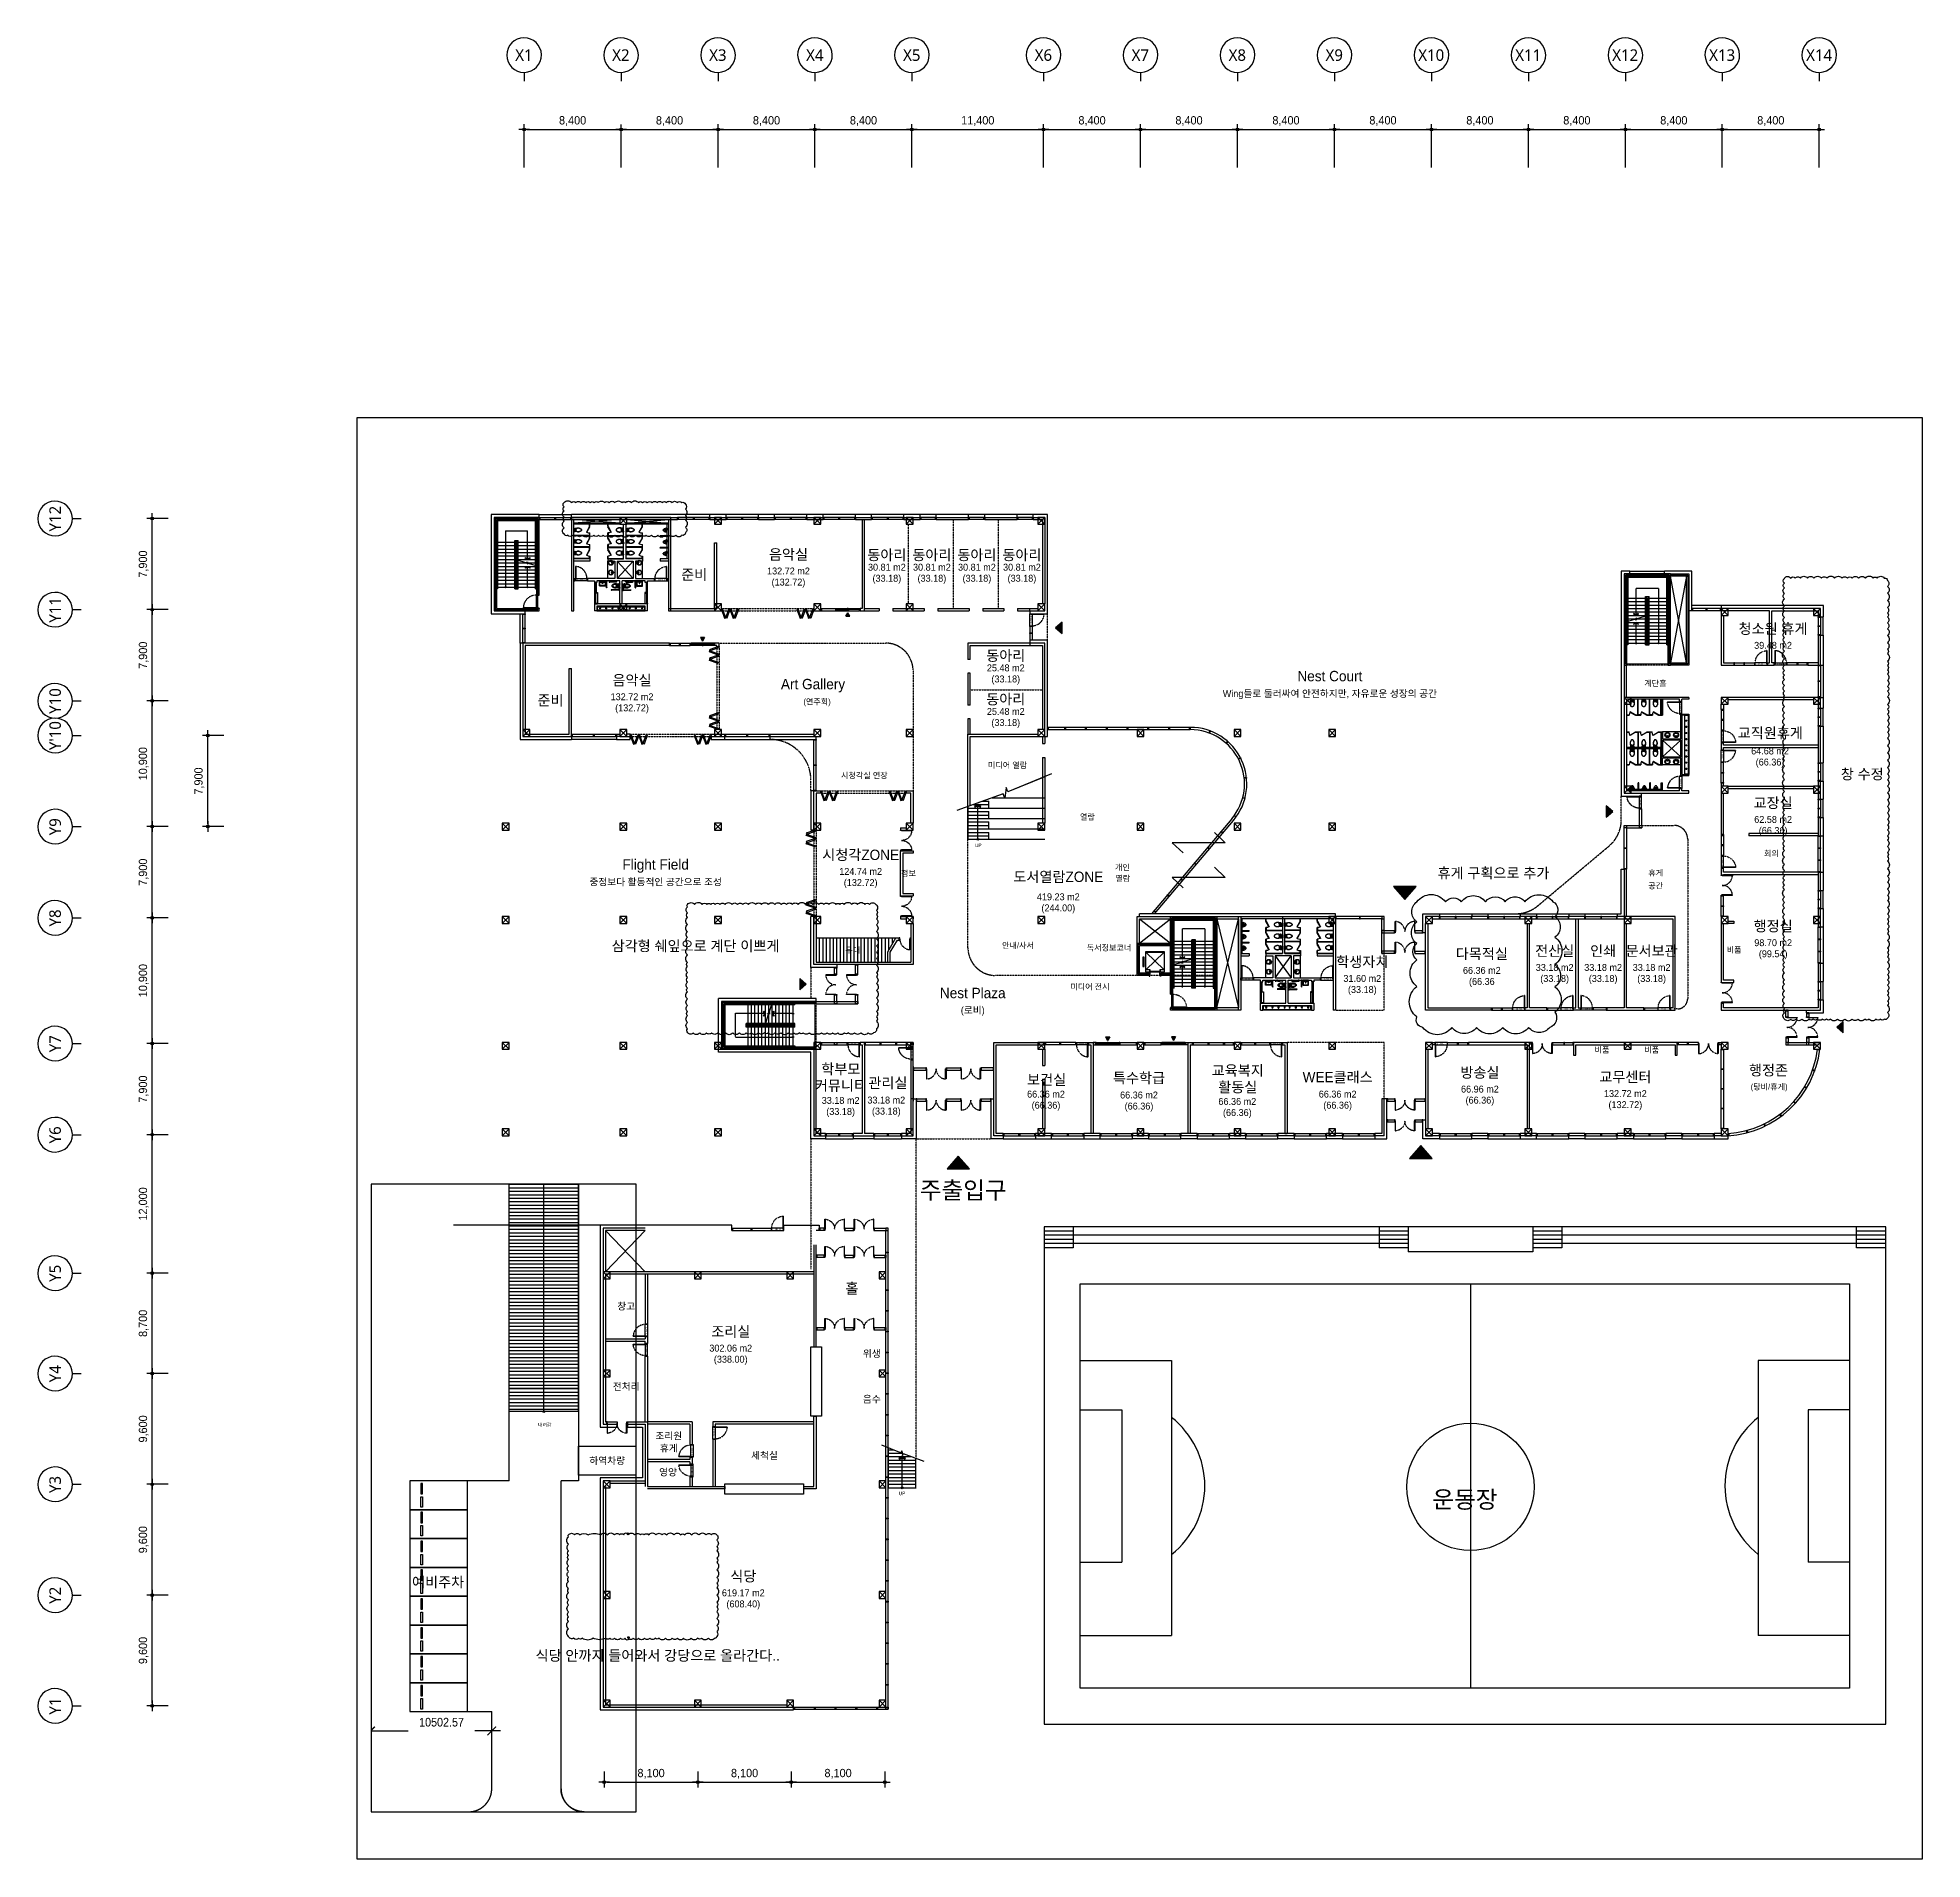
# Model space of a CAD drawing. Header units: millimetres. Extents: x 50157 to 283139, y 29188 to 187058.
# Drawn here: x 50157 to 213416, y 29188 to 187058 of the extents above; entities that cross this region are included whole.
import ezdxf
from ezdxf.enums import TextEntityAlignment as Align
from ezdxf.xclip import XClip

# ---------------------------------------------------------------- set-up
doc = ezdxf.new("R2010")
doc.units = ezdxf.units.MM
doc.header["$XCLIPFRAME"] = 2
for name, pattern in [('D_HIDDEN', [0.35, 0.2, -0.15]), ('HID', [2.2, 1.5, -0.7]), ('PLAN_2F$0$DOT', [6.35, 0, -6.35])]:
    doc.linetypes.add(name, pattern=pattern)
doc.layers.get('Defpoints').update_dxf_attribs({"color": 163})
for name, color, linetype in [('A-CON', 2, 'Continuous'), ('A-CUR', 9, 'Continuous'), ('A-DOOR', 4, 'Continuous'), ('A-DOOR-F', 4, 'Continuous'), ('A-EL1', 255, 'Continuous'), ('A-EL2', 253, 'Continuous'), ('A-ELE6', 6, 'Continuous'), ('A-FIN', 6, 'Continuous'), ('A-FIN-GL', 5, 'Continuous'), ('A-FIN-ST', 4, 'Continuous'), ('A-HAT-2', 8, 'Continuous'), ('A-HID2', 7, 'HID'), ('A-HR', 6, 'Continuous'), ('A-LEAD', 7, 'Continuous'), ('A-PARK', 253, 'Continuous'), ('A-RC', 2, 'Continuous'), ('A-STAIR', 4, 'Continuous'), ('A-TOILET', 252, 'Continuous'), ('A-VOID', 1, 'Continuous'), ('A-WALL', 3, 'Continuous'), ('A-WALL-L', 7, 'Continuous'), ('A-WND1', 5, 'Continuous'), ('A-WND2', 253, 'Continuous'), ('AA-AXIS-BUBL(T)', 3, 'Continuous'), ('AA-DWXM-DOOR', 4, 'Continuous'), ('AA-REV', 150, 'Continuous'), ('AA-SSXS-SYMB', 7, 'Continuous'), ('AA-WAXM-CONC', 2, 'Continuous'), ('AA-XXXX-MARK', 7, 'Continuous'), ('DIM', 7, 'Continuous'), ('G-DIM', 4, 'Continuous'), ('G-NOTE', 10, 'Continuous'), ('G-SYM', 7, 'Continuous'), ('G-TEXT1', 3, 'Continuous'), ('G-TEXT2', 7, 'Continuous'), ('H-G', 15, 'Continuous'), ('H-PAT 8', 8, 'Continuous'), ('SYMB-ENTER', 10, 'Continuous')]:
    doc.layers.add(name, color=color, linetype=linetype)
doc.layers.add('AA-NO PLOT', color=151, linetype='Continuous', plot=False)
doc.layers.add('G-DEF1', color=163, linetype='Continuous', plot=False)
doc.styles.add('GHS', font='romans', dxfattribs={"bigfont": 'ngsw.shx'})
doc.styles.add('LIM_나눔바른고딕_L', font='NanumBarunGothic.ttf')
doc.styles.add('U', font='')
doc.styles.add('돋움_SEOP_건대특계관숙', font='gulim.ttc', dxfattribs={"width": 0.95})
doc.styles.add('맑은고딕', font='malgun.ttf')
doc.styles.get('U').set_extended_font_data('HY울릉도L')
doc.dimstyles.new('rednautilus', dxfattribs={"dimtxt": 2.4, "dimasz": 0.77, "dimexe": 1.5, "dimexo": 3, "dimgap": 1, "dimtad": 1, "dimdec": 0, "dimzin": 0, "dimdsep": 46, "dimlunit": 6, "dimtxsty": 'GHS', "dimblk": 'DIMDOT', "dimcen": 5, "dimclrd": 7, "dimclre": 7, "dimclrt": 3, "dimadec": 0, "dimazin": 0, "dimtfac": 1, "dimtdec": 0, "dimtix": 1, "dimtmove": 2, "dimatfit": 1, "dimldrblk": 'DIMDOT', "dimfxl": 1, "dimtolj": 1, "dimtzin": 0, "dimarcsym": 0})
doc.dimstyles.new('SEOP', dxfattribs={"dimscale": 100, "dimtxt": 1.5, "dimasz": 1.5, "dimexe": 1.5, "dimexo": 2, "dimgap": 1.5, "dimtad": 0, "dimdsep": 46, "dimtxsty": '돋움_SEOP_건대특계관숙', "dimblk": 'ARCHTICK', "dimcen": 0, "dimdle": 1.5, "dimclrd": 256, "dimclre": 256, "dimclrt": 3, "dimadec": 0, "dimazin": 0, "dimtfac": 1, "dimtix": 1, "dimtmove": 2, "dimatfit": 3, "dimldrblk": 'OPEN90', "dimfxl": 1, "dimtvp": 1, "dimlwd": -1, "dimlwe": -1, "dimarcsym": 0})

msp = doc.modelspace()

# ---------------------------------------------------------------- texts
at = {"layer": 'AA-REV', "style": '돋움_SEOP_건대특계관숙'}
for s, p in [('창 수정', (208212, 123235)), ('휴게 구획으로 추가', (176266, 114660)), ('삼각형 쉐잎으로 계단 이쁘게', (107144, 108349)), ('식당 안까지 들어와서 강당으로 올라간다..', (103864, 46850))]:
    msp.add_text(s, height=900, rotation=360, dxfattribs=at).set_placement(p, align=Align.MIDDLE_CENTER)
at = {"layer": 'G-DEF1', "style": '돋움_SEOP_건대특계관숙'}
for s, p in [('(33.18)', (123719, 140208)), ('(33.18)', (127619, 140208)), ('(33.18)', (131519, 140208)), ('(33.18)', (135419, 140208)), ('(132.72)', (115194, 139878)), ('(33.18)', (134018, 131481)), ('(132.72)', (101642, 128978)), ('(33.18)', (134018, 127706)), ('(66.36)', (200225, 124281)), ('(66.36)', (200492, 118348)), ('(132.72)', (121448, 113841)), ('(244.00)', (138570, 111642)), ('(99.54)', (200497, 107665)), ('(33.18)', (164904, 104568)), ('(66.36', (175259, 105266)), ('(33.18)', (181567, 105523)), ('(33.18)', (185767, 105523)), ('(33.18)', (189967, 105523)), ('(66.36)', (137503, 94542)), ('(66.36)', (145560, 94465)), ('(66.36)', (162770, 94544)), ('(66.36)', (175093, 94978)), ('(132.72)', (187693, 94589)), ('(33.18)', (119713, 93999)), ('(33.18)', (123669, 94029)), ('(66.36)', (154078, 93907)), ('(338.00)', (110193, 72528)), ('(608.40)', (111282, 51321))]:
    msp.add_text(s, height=600, rotation=360, dxfattribs=at).set_placement(p, align=Align.MIDDLE_CENTER)
at = {"layer": 'G-TEXT1', "style": '돋움_SEOP_건대특계관숙'}
for s, height, rotation, p in [('음악실', 900, 360, (115194, 142278)), ('동아리', 900, 360, (123719, 142232)), ('동아리', 900, 360, (127619, 142232)), ('동아리', 900, 360, (131519, 142232)), ('동아리', 900, 360, (135419, 142232)), ('준비', 900, 360, (107030, 140526)), ('청소원 휴게', 900, 360, (200486, 135836)), ('동아리', 900, 360, (134018, 133505)), ('음악실', 900, 360, (101642, 131378)), ('Art Gallery', 900, 360, (117322, 131037)), ('Nest Court', 900, 360, (162095, 131732)), ('계단홀', 500, 360, (190301, 131104)), ('준비', 900, 360, (94581, 129626)), ('(연주회)', 500, 360, (117673, 129512)), ('동아리', 900, 360, (134018, 129731)), ('Wing들로 둘러싸여 안전하지만, 자유로운 성장의 공간', 600, 360, (162095, 130215)), ('교직원휴게', 900, 360, (200251, 126802)), ('미디어 열람', 500, 360, (134170, 124017)), ('시청각실 연장', 500, 360, (121767, 123117)), ('교장실', 900, 360, (200492, 120748)), ('열람', 500, 360, (141088, 119524)), ('시청각ZONE', 900, 360, (121448, 116241)), ('UP', 300, 1440, (131633, 117070)), ('회의', 500, 360, (200346, 116363)), ('Flight Field', 900, 360, (103689, 115408)), ('정보', 500, 360, (125590, 114637)), ('도서열람ZONE', 900, 360, (138570, 114337)), ('개인', 500, 360, (144124, 115155)), ('열람', 500, 360, (144154, 114200)), ('휴게', 500, 360, (190324, 114671)), ('중정보다 활동적인 공간으로 조성', 600, 360, (103689, 113890)), ('공간', 500, 360, (190324, 113558)), ('행정실', 900, 360, (200497, 110065)), ('무대', 500, 360, (120757, 107988)), ('안내/사서', 500, 360, (135074, 108385)), ('독서정보코너', 500, 360, (142963, 108188)), ('다목적실', 900, 360, (175259, 107666)), ('전산실', 900, 360, (181567, 107923)), ('인쇄', 900, 360, (185767, 107923)), ('문서보관', 900, 360, (189967, 107923)), ('비품', 500, 360, (197114, 107996)), ('학생자치', 900, 360, (164904, 106968)), ('Nest Plaza', 900, 360, (131159, 104267)), ('미디어 전시', 500, 360, (141312, 104808)), ('(로비)', 600, 360, (131159, 102778)), ('비품', 500, 360, (185667, 99338)), ('비품', 500, 360, (189978, 99338)), ('학부모', 900, 360, (119732, 97678)), ('교육복지', 900, 360, (154116, 97551)), ('행정존', 900, 360, (200095, 97574)), ('커뮤니티', 900, 360, (119732, 96252)), ('관리실', 900, 360, (123812, 96477)), ('보건실', 900, 360, (137562, 96754)), ('특수학급', 900, 360, (145560, 96899)), ('활동실', 900, 360, (154116, 96111)), ('WEE클래스', 900, 360, (162770, 96979)), ('방송실', 900, 360, (175093, 97378)), ('교무센터', 900, 360, (187693, 96989)), ('(탕비/휴게)', 500, 360, (200148, 96141)), ('주출입구', 1500, 360, (130332, 87173)), ('홀', 900, 360, (120696, 78669)), ('창고', 600, 360, (101136, 77115)), ('조리실', 900, 360, (110193, 74928)), ('위생', 600, 360, (122412, 73015)), ('전처리', 600, 360, (101136, 70165)), ('음수', 600, 360, (122412, 69069)), ('조리원', 600, 360, (104826, 65887)), ('휴게', 600, 360, (104826, 64811)), ('세척실', 600, 360, (113118, 64188)), ('영양', 600, 360, (104762, 62743)), ('UP', 300, 1800, (125037, 60895)), ('식당', 900, 360, (111282, 53721))]:
    msp.add_text(s, height=height, rotation=rotation, dxfattribs=at).set_placement(p, align=Align.MIDDLE_CENTER)
at = {"layer": 'G-TEXT2', "style": '돋움_SEOP_건대특계관숙'}
for s, p in [('132.72 m2', (115194, 140838)), ('30.81 m2', (123719, 141168)), ('30.81 m2', (127619, 141168)), ('30.81 m2', (131519, 141168)), ('30.81 m2', (135419, 141168)), ('39.48 m2', (200486, 134396)), ('25.48 m2', (134018, 132441)), ('132.72 m2', (101642, 129938)), ('25.48 m2', (134018, 128666)), ('64.68 m2', (200225, 125241)), ('62.58 m2', (200492, 119308)), ('124.74 m2', (121448, 114801)), ('419.23 m2', (138570, 112602)), ('98.70 m2', (200497, 108625)), ('66.36 m2', (175259, 106226)), ('33.18 m2', (181567, 106483)), ('33.18 m2', (185767, 106483)), ('33.18 m2', (189967, 106483)), ('31.60 m2', (164904, 105528)), ('33.18 m2', (119713, 94959)), ('33.18 m2', (123669, 94989)), ('66.36 m2', (137503, 95502)), ('66.36 m2', (145560, 95425)), ('66.36 m2', (154078, 94867)), ('66.36 m2', (162770, 95504)), ('66.96 m2', (175093, 95938)), ('132.72 m2', (187693, 95549)), ('302.06 m2', (110193, 73488)), ('619.17 m2', (111282, 52281))]:
    msp.add_text(s, height=600, rotation=360, dxfattribs=at).set_placement(p, align=Align.MIDDLE_CENTER)

# ---------------------------------------------------------------- blocks, each defined once
blk = doc.blocks.new('_ArchTick')
at = {"color": 0, "linetype": 'ByBlock', "const_width": 0.15}
blk.add_lwpolyline([(-0.5, -0.5), (0.5, 0.5)], dxfattribs=at)
blk = doc.blocks.new('*D40')
at = {"layer": 'Defpoints', "color": 0}
for p in [(-2676289, 684592), (-2676289, 682837), (-2665787, 682838)]:
    blk.add_point(p, dxfattribs=at)
at = {"layer": 'G-DIM'}
for p, q in [((-2677039, 684592), (-2673016, 684593)), ((-2676289, 683837), (-2676289, 685342)), ((-2665037, 684593), (-2667260, 684593)), ((-2665787, 683838), (-2665787, 685343))]:
    blk.add_line(p, q, dxfattribs=at)
at = {"layer": 'G-DIM', "xscale": 749.9999999999999, "yscale": 749.9999999999999, "zscale": 749.9999999999999}
for p, rotation in [((-2676289, 684592), 180.0053099826389), ((-2665787, 684593), 0.005309982638999335)]:
    blk.add_blockref('_ArchTick', p, dxfattribs=dict(at, rotation=rotation))
at = {"layer": 'G-DIM', "color": 3, "insert": (-2670138, 685344), "char_height": 750, "attachment_point": 5, "rotation": 0.00531, "style": '돋움_SEOP_건대특계관숙'}
blk.add_mtext('10502.57', dxfattribs=at)
blk = doc.blocks.new('_Open90')
at = {"color": 0, "linetype": 'ByBlock', "lineweight": -2}
for p, q in [((0, 0), (-1, 0)), ((-0.5, 0.5), (0, 0)), ((0, 0), (-0.5, -0.5))]:
    blk.add_line(p, q, dxfattribs=at)
blk = doc.blocks.new('A$C2A037D98')
h = blk.add_hatch(color=256)
h.dxf.hatch_style = 1
h.paths.add_polyline_path([(1359, 1663), (0, 387), (248, 124), (1258, 1072), (1258, 0), (1460, 0), (1460, 1072), (2471, 124), (2719, 387)])
for p, q in [((1258, 1072), (1258, 0)), ((1460, 1072), (1460, 0)), ((1258, 0), (1460, 0))]:
    blk.add_line(p, q)
blk.add_lwpolyline([(1460, 1072), (2471, 124), (2719, 387), (1359, 1663), (0, 387), (248, 124), (1258, 1072)])
blk = doc.blocks.new('SLOPE')
at = {"layer": 'A-HAT-2'}
h = blk.add_hatch(dxfattribs=at)
h.set_pattern_fill('_USER', color=256, scale=300, angle=180, pattern_type=0)
h.set_pattern_definition([(180, (-3161005.15, -218013.6), (-4e-14, -300), [])])
h.paths.add_polyline_path([(-2671787, 734215), (-2671787, 737615), (-2665787, 737615), (-2665787, 733915), (-2671487, 733915), (-2671487, 734215)])
h = blk.add_hatch(dxfattribs=at)
h.set_pattern_fill('_USER', color=256, scale=300, angle=180, pattern_type=0)
h.set_pattern_definition([(180, (-3161005.15, -239913.6), (-4e-14, -300), [])])
h.paths.add_polyline_path([(-2671787, 714015), (-2671787, 733615), (-2671487, 733615), (-2671487, 733915), (-2665787, 733915), (-2665787, 714015)])
h.paths.add_polyline_path([(-2671787, 712015), (-2665787, 712015), (-2665787, 714015), (-2671787, 714015)])
at = {"layer": 'AA-SSXS-SYMB'}
h = blk.add_hatch(color=256, dxfattribs=at)
h.dxf.hatch_style = 1
h.paths.add_polyline_path([(-2669066, 733754), (-2669026, 733685), (-2668787, 733823), (-2668548, 733685), (-2668508, 733754), (-2668787, 733915)])
h = blk.add_hatch(color=256, dxfattribs=at)
h.dxf.hatch_style = 1
h.paths.add_polyline_path([(-2668787, 712094, 1), (-2668787, 711936, 1)])
at = {"layer": 'A-ELE6'}
blk.add_line((-2671787, 712015), (-2671787, 737615), dxfattribs=at)
at = {"layer": 'A-ELE6', "flags": 128}
for points in [[(-2665787, 712015), (-2665787, 737615)], [(-2665787, 714015), (-2671787, 714015)], [(-2665787, 712015), (-2671787, 712015)]]:
    blk.add_lwpolyline(points, dxfattribs=at)
at = {"layer": 'AA-SSXS-SYMB'}
blk.add_line((-2668787, 712015), (-2668787, 733915), dxfattribs=at)
blk.add_circle((-2668787, 712015), 78.8, dxfattribs=at)
at = {"layer": 'Defpoints', "flags": 128}
for points in [[(-2665787, 737615), (-2671787, 737615)], [(-2665787, 733915), (-2671787, 733915)]]:
    blk.add_lwpolyline(points, dxfattribs=at)
at = {"layer": 'G-TEXT1', "style": '돋움_SEOP_건대특계관숙'}
blk.add_text('내려감', height=300, rotation=1440, dxfattribs=at).set_placement((-2668701, 710873), align=Align.MIDDLE_CENTER)
blk = doc.blocks.new('*U4')
for p, q in [((0, 0), (0, 5000)), ((0, 5000), (2500, 5000)), ((2500, 5000), (2500, 0)), ((2500, 0), (0, 0))]:
    blk.add_line(p, q)
for points in [[(1125, 950), (1125, 1100), (225, 1100), (225, 950)], [(1375, 950), (1375, 1100), (2275, 1100), (2275, 950)]]:
    blk.add_lwpolyline(points, close=True)
blk = doc.blocks.new('COL')
at = {"layer": 'A-RC'}
blk.add_lwpolyline([(-2370007, 768928), (-2369407, 768928), (-2369407, 769528), (-2370007, 769528)], close=True, dxfattribs=at)
at = {"layer": 'G-DEF1', "flags": 128}
for points in [[(-2370007, 769528), (-2369407, 768928)], [(-2370007, 768928), (-2369407, 769528)]]:
    blk.add_lwpolyline(points, dxfattribs=at)
blk = doc.blocks.new('DIMDOT')
at = {"color": 0}
blk.add_line((-2, 0), (2, 0), dxfattribs=at)
for radius in [0.5, 0.25]:
    blk.add_circle((0, 0), radius, dxfattribs=at)
blk = doc.blocks.new('*D41')
at = {"layer": 'Defpoints', "color": 0}
for p in [(-2611987, 823376), (-2620387, 819176), (-2611987, 819176)]:
    blk.add_point(p, dxfattribs=at)
at = {"layer": 'DIM', "color": 7, "lineweight": -2}
for p, q in [((-2620387, 820076), (-2620387, 823826)), ((-2620156, 823376), (-2612218, 823376)), ((-2611987, 820076), (-2611987, 823826))]:
    blk.add_line(p, q, dxfattribs=at)
at = {"layer": 'DIM', "color": 7, "lineweight": -2, "xscale": 231, "yscale": 231, "zscale": 231, "rotation": 180}
blk.add_blockref('DIMDOT', (-2620387, 823376), dxfattribs=at)
at = {"layer": 'DIM', "color": 7, "lineweight": -2, "xscale": 231, "yscale": 231, "zscale": 231}
blk.add_blockref('DIMDOT', (-2611987, 823376), dxfattribs=at)
at = {"layer": 'DIM', "color": 3, "insert": (-2616187, 824107), "char_height": 720, "attachment_point": 5, "style": 'U'}
blk.add_mtext('\\A1;8,400', dxfattribs=at)
blk = doc.blocks.new('*D42')
at = {"layer": 'Defpoints', "color": 0}
for p in [(-2697607, 755065), (-2695307, 755065), (-2695307, 744165)]:
    blk.add_point(p, dxfattribs=at)
at = {"layer": 'DIM', "color": 7, "lineweight": -2}
for p, q in [((-2696207, 755065), (-2698057, 755065)), ((-2697607, 744396), (-2697607, 754834)), ((-2696207, 744165), (-2698057, 744165))]:
    blk.add_line(p, q, dxfattribs=at)
at = {"layer": 'DIM', "color": 7, "lineweight": -2, "xscale": 231, "yscale": 231, "zscale": 231}
for p, rotation in [((-2697607, 755065), 90), ((-2697607, 744165), 270)]:
    blk.add_blockref('DIMDOT', p, dxfattribs=dict(at, rotation=rotation))
at = {"layer": 'DIM', "color": 3, "insert": (-2698339, 749615), "char_height": 720, "attachment_point": 5, "rotation": 90, "style": 'U'}
blk.add_mtext('\\A1;10,900', dxfattribs=at)
blk = doc.blocks.new('*D43')
at = {"layer": 'Defpoints', "color": 0}
for p in [(-2697607, 744165), (-2695307, 744165), (-2695307, 736265)]:
    blk.add_point(p, dxfattribs=at)
at = {"layer": 'DIM', "color": 7, "lineweight": -2}
for p, q in [((-2696207, 744165), (-2698057, 744165)), ((-2697607, 736496), (-2697607, 743934)), ((-2696207, 736265), (-2698057, 736265))]:
    blk.add_line(p, q, dxfattribs=at)
at = {"layer": 'DIM', "color": 7, "lineweight": -2, "xscale": 231, "yscale": 231, "zscale": 231}
for p, rotation in [((-2697607, 744165), 90), ((-2697607, 736265), 270)]:
    blk.add_blockref('DIMDOT', p, dxfattribs=dict(at, rotation=rotation))
at = {"layer": 'DIM', "color": 3, "insert": (-2698339, 740215), "char_height": 720, "attachment_point": 5, "rotation": 90, "style": 'U'}
blk.add_mtext('\\A1;7,900', dxfattribs=at)
blk = doc.blocks.new('*D44')
at = {"layer": 'Defpoints', "color": 0}
for p in [(-2620387, 823376), (-2631787, 819176), (-2620387, 819176)]:
    blk.add_point(p, dxfattribs=at)
at = {"layer": 'DIM', "color": 7, "lineweight": -2}
for p, q in [((-2631787, 820076), (-2631787, 823826)), ((-2631556, 823376), (-2620618, 823376)), ((-2620387, 820076), (-2620387, 823826))]:
    blk.add_line(p, q, dxfattribs=at)
at = {"layer": 'DIM', "color": 7, "lineweight": -2, "xscale": 231, "yscale": 231, "zscale": 231, "rotation": 180}
blk.add_blockref('DIMDOT', (-2631787, 823376), dxfattribs=at)
at = {"layer": 'DIM', "color": 7, "lineweight": -2, "xscale": 231, "yscale": 231, "zscale": 231}
blk.add_blockref('DIMDOT', (-2620387, 823376), dxfattribs=at)
at = {"layer": 'DIM', "color": 3, "insert": (-2626087, 824107), "char_height": 720, "attachment_point": 5, "style": 'U'}
blk.add_mtext('\\A1;11,400', dxfattribs=at)
blk = doc.blocks.new('*D45')
at = {"layer": 'Defpoints', "color": 0}
for p in [(-2631787, 823376), (-2640187, 819176), (-2631787, 819176)]:
    blk.add_point(p, dxfattribs=at)
at = {"layer": 'DIM', "color": 7, "lineweight": -2}
for p, q in [((-2640187, 820076), (-2640187, 823826)), ((-2639956, 823376), (-2632018, 823376)), ((-2631787, 820076), (-2631787, 823826))]:
    blk.add_line(p, q, dxfattribs=at)
at = {"layer": 'DIM', "color": 7, "lineweight": -2, "xscale": 231, "yscale": 231, "zscale": 231, "rotation": 180}
blk.add_blockref('DIMDOT', (-2640187, 823376), dxfattribs=at)
at = {"layer": 'DIM', "color": 7, "lineweight": -2, "xscale": 231, "yscale": 231, "zscale": 231}
blk.add_blockref('DIMDOT', (-2631787, 823376), dxfattribs=at)
at = {"layer": 'DIM', "color": 3, "insert": (-2635987, 824107), "char_height": 720, "attachment_point": 5, "style": 'U'}
blk.add_mtext('\\A1;8,400', dxfattribs=at)
blk = doc.blocks.new('*D46')
at = {"layer": 'Defpoints', "color": 0}
for p in [(-2640187, 823376), (-2648587, 819176), (-2640187, 819176)]:
    blk.add_point(p, dxfattribs=at)
at = {"layer": 'DIM', "color": 7, "lineweight": -2}
for p, q in [((-2648587, 820076), (-2648587, 823826)), ((-2648356, 823376), (-2640418, 823376)), ((-2640187, 820076), (-2640187, 823826))]:
    blk.add_line(p, q, dxfattribs=at)
at = {"layer": 'DIM', "color": 7, "lineweight": -2, "xscale": 231, "yscale": 231, "zscale": 231, "rotation": 180}
blk.add_blockref('DIMDOT', (-2648587, 823376), dxfattribs=at)
at = {"layer": 'DIM', "color": 7, "lineweight": -2, "xscale": 231, "yscale": 231, "zscale": 231}
blk.add_blockref('DIMDOT', (-2640187, 823376), dxfattribs=at)
at = {"layer": 'DIM', "color": 3, "insert": (-2644387, 824107), "char_height": 720, "attachment_point": 5, "style": 'U'}
blk.add_mtext('\\A1;8,400', dxfattribs=at)
blk = doc.blocks.new('*D47')
at = {"layer": 'Defpoints', "color": 0}
for p in [(-2648588, 823373), (-2656987, 819173), (-2648587, 819176)]:
    blk.add_point(p, dxfattribs=at)
at = {"layer": 'DIM', "color": 7, "lineweight": -2}
for p, q in [((-2656987, 820073), (-2656988, 823821)), ((-2656757, 823371), (-2648819, 823373)), ((-2648587, 820076), (-2648588, 823823))]:
    blk.add_line(p, q, dxfattribs=at)
at = {"layer": 'DIM', "color": 7, "lineweight": -2, "xscale": 230.9999999999999, "yscale": 230.9999999999999, "zscale": 230.9999999999999}
for p, rotation in [((-2656988, 823371), 180.0149967399515), ((-2648588, 823373), 0.01499673995154926)]:
    blk.add_blockref('DIMDOT', p, dxfattribs=dict(at, rotation=rotation))
at = {"layer": 'DIM', "color": 3, "insert": (-2652788, 824104), "char_height": 720, "attachment_point": 5, "rotation": 0.015, "style": 'U'}
blk.add_mtext('\\A1;8,400', dxfattribs=at)
blk = doc.blocks.new('*D48')
at = {"layer": 'Defpoints', "color": 0}
for p in [(-2656985, 823373), (-2665387, 819176), (-2656987, 819173)]:
    blk.add_point(p, dxfattribs=at)
at = {"layer": 'DIM', "color": 7, "lineweight": -2}
for p, q in [((-2665386, 820076), (-2665385, 823826)), ((-2665154, 823376), (-2657216, 823373)), ((-2656986, 820073), (-2656985, 823823))]:
    blk.add_line(p, q, dxfattribs=at)
at = {"layer": 'DIM', "color": 7, "lineweight": -2, "xscale": 230.9999999999999, "yscale": 230.9999999999999, "zscale": 230.9999999999999}
for p, rotation in [((-2665385, 823376), 179.9850032600484), ((-2656985, 823373), 359.9850032600485)]:
    blk.add_blockref('DIMDOT', p, dxfattribs=dict(at, rotation=rotation))
at = {"layer": 'DIM', "color": 3, "insert": (-2661185, 824106), "char_height": 720, "attachment_point": 5, "rotation": 359.985, "style": 'U'}
blk.add_mtext('\\A1;8,400', dxfattribs=at)
blk = doc.blocks.new('*D49')
at = {"layer": 'Defpoints', "color": 0}
for p in [(-2603587, 823376), (-2611987, 819176), (-2603587, 819176)]:
    blk.add_point(p, dxfattribs=at)
at = {"layer": 'DIM', "color": 7, "lineweight": -2}
for p, q in [((-2611987, 820076), (-2611987, 823826)), ((-2611756, 823376), (-2603818, 823376)), ((-2603587, 820076), (-2603587, 823826))]:
    blk.add_line(p, q, dxfattribs=at)
at = {"layer": 'DIM', "color": 7, "lineweight": -2, "xscale": 231, "yscale": 231, "zscale": 231, "rotation": 180}
blk.add_blockref('DIMDOT', (-2611987, 823376), dxfattribs=at)
at = {"layer": 'DIM', "color": 7, "lineweight": -2, "xscale": 231, "yscale": 231, "zscale": 231}
blk.add_blockref('DIMDOT', (-2603587, 823376), dxfattribs=at)
at = {"layer": 'DIM', "color": 3, "insert": (-2607787, 824107), "char_height": 720, "attachment_point": 5, "style": 'U'}
blk.add_mtext('\\A1;8,400', dxfattribs=at)
blk = doc.blocks.new('*D50')
at = {"layer": 'Defpoints', "color": 0}
for p in [(-2595187, 823376), (-2603587, 819176), (-2595187, 819176)]:
    blk.add_point(p, dxfattribs=at)
at = {"layer": 'DIM', "color": 7, "lineweight": -2}
for p, q in [((-2603587, 820076), (-2603587, 823826)), ((-2603356, 823376), (-2595418, 823376)), ((-2595187, 820076), (-2595187, 823826))]:
    blk.add_line(p, q, dxfattribs=at)
at = {"layer": 'DIM', "color": 7, "lineweight": -2, "xscale": 231, "yscale": 231, "zscale": 231, "rotation": 180}
blk.add_blockref('DIMDOT', (-2603587, 823376), dxfattribs=at)
at = {"layer": 'DIM', "color": 7, "lineweight": -2, "xscale": 231, "yscale": 231, "zscale": 231}
blk.add_blockref('DIMDOT', (-2595187, 823376), dxfattribs=at)
at = {"layer": 'DIM', "color": 3, "insert": (-2599387, 824107), "char_height": 720, "attachment_point": 5, "style": 'U'}
blk.add_mtext('\\A1;8,400', dxfattribs=at)
blk = doc.blocks.new('*D51')
at = {"layer": 'Defpoints', "color": 0}
for p in [(-2586787, 823376), (-2595187, 819176), (-2586787, 819176)]:
    blk.add_point(p, dxfattribs=at)
at = {"layer": 'DIM', "color": 7, "lineweight": -2}
for p, q in [((-2595187, 820076), (-2595187, 823826)), ((-2594956, 823376), (-2587018, 823376)), ((-2586787, 820076), (-2586787, 823826))]:
    blk.add_line(p, q, dxfattribs=at)
at = {"layer": 'DIM', "color": 7, "lineweight": -2, "xscale": 231, "yscale": 231, "zscale": 231, "rotation": 180}
blk.add_blockref('DIMDOT', (-2595187, 823376), dxfattribs=at)
at = {"layer": 'DIM', "color": 7, "lineweight": -2, "xscale": 231, "yscale": 231, "zscale": 231}
blk.add_blockref('DIMDOT', (-2586787, 823376), dxfattribs=at)
at = {"layer": 'DIM', "color": 3, "insert": (-2590987, 824107), "char_height": 720, "attachment_point": 5, "style": 'U'}
blk.add_mtext('\\A1;8,400', dxfattribs=at)
blk = doc.blocks.new('*D52')
at = {"layer": 'Defpoints', "color": 0}
for p in [(-2578387, 823376), (-2586787, 819176), (-2578387, 819176)]:
    blk.add_point(p, dxfattribs=at)
at = {"layer": 'DIM', "color": 7, "lineweight": -2}
for p, q in [((-2586787, 820076), (-2586787, 823826)), ((-2586556, 823376), (-2578618, 823376)), ((-2578387, 820076), (-2578387, 823826))]:
    blk.add_line(p, q, dxfattribs=at)
at = {"layer": 'DIM', "color": 7, "lineweight": -2, "xscale": 231, "yscale": 231, "zscale": 231, "rotation": 180}
blk.add_blockref('DIMDOT', (-2586787, 823376), dxfattribs=at)
at = {"layer": 'DIM', "color": 7, "lineweight": -2, "xscale": 231, "yscale": 231, "zscale": 231}
blk.add_blockref('DIMDOT', (-2578387, 823376), dxfattribs=at)
at = {"layer": 'DIM', "color": 3, "insert": (-2582587, 824107), "char_height": 720, "attachment_point": 5, "style": 'U'}
blk.add_mtext('\\A1;8,400', dxfattribs=at)
blk = doc.blocks.new('*D53')
at = {"layer": 'Defpoints', "color": 0}
for p in [(-2569987, 823376), (-2578387, 819176), (-2569987, 819176)]:
    blk.add_point(p, dxfattribs=at)
at = {"layer": 'DIM', "color": 7, "lineweight": -2}
for p, q in [((-2578387, 820076), (-2578387, 823826)), ((-2578156, 823376), (-2570218, 823376)), ((-2569987, 820076), (-2569987, 823826))]:
    blk.add_line(p, q, dxfattribs=at)
at = {"layer": 'DIM', "color": 7, "lineweight": -2, "xscale": 231, "yscale": 231, "zscale": 231, "rotation": 180}
blk.add_blockref('DIMDOT', (-2578387, 823376), dxfattribs=at)
at = {"layer": 'DIM', "color": 7, "lineweight": -2, "xscale": 231, "yscale": 231, "zscale": 231}
blk.add_blockref('DIMDOT', (-2569987, 823376), dxfattribs=at)
at = {"layer": 'DIM', "color": 3, "insert": (-2574187, 824107), "char_height": 720, "attachment_point": 5, "style": 'U'}
blk.add_mtext('\\A1;8,400', dxfattribs=at)
blk = doc.blocks.new('*D54')
at = {"layer": 'Defpoints', "color": 0}
for p in [(-2697607, 736265), (-2695307, 736265), (-2695307, 724265)]:
    blk.add_point(p, dxfattribs=at)
at = {"layer": 'DIM', "color": 7, "lineweight": -2}
for p, q in [((-2696207, 736265), (-2698057, 736265)), ((-2697607, 724496), (-2697607, 736034)), ((-2696207, 724265), (-2698057, 724265))]:
    blk.add_line(p, q, dxfattribs=at)
at = {"layer": 'DIM', "color": 7, "lineweight": -2, "xscale": 231, "yscale": 231, "zscale": 231}
for p, rotation in [((-2697607, 736265), 90), ((-2697607, 724265), 270)]:
    blk.add_blockref('DIMDOT', p, dxfattribs=dict(at, rotation=rotation))
at = {"layer": 'DIM', "color": 3, "insert": (-2698339, 730265), "char_height": 720, "attachment_point": 5, "rotation": 90, "style": 'U'}
blk.add_mtext('\\A1;12,000', dxfattribs=at)
blk = doc.blocks.new('*D55')
at = {"layer": 'Defpoints', "color": 0}
for p in [(-2697607, 724265), (-2695307, 724265), (-2695307, 715565)]:
    blk.add_point(p, dxfattribs=at)
at = {"layer": 'DIM', "color": 7, "lineweight": -2}
for p, q in [((-2696207, 724265), (-2698057, 724265)), ((-2697607, 715796), (-2697607, 724034)), ((-2696207, 715565), (-2698057, 715565))]:
    blk.add_line(p, q, dxfattribs=at)
at = {"layer": 'DIM', "color": 7, "lineweight": -2, "xscale": 231, "yscale": 231, "zscale": 231}
for p, rotation in [((-2697607, 724265), 90), ((-2697607, 715565), 270)]:
    blk.add_blockref('DIMDOT', p, dxfattribs=dict(at, rotation=rotation))
at = {"layer": 'DIM', "color": 3, "insert": (-2698339, 719915), "char_height": 720, "attachment_point": 5, "rotation": 90, "style": 'U'}
blk.add_mtext('\\A1;8,700', dxfattribs=at)
blk = doc.blocks.new('*D56')
at = {"layer": 'Defpoints', "color": 0}
for p in [(-2697607, 696365), (-2695307, 696365), (-2695307, 686765)]:
    blk.add_point(p, dxfattribs=at)
at = {"layer": 'DIM', "color": 7, "lineweight": -2}
for p, q in [((-2696207, 696365), (-2698057, 696365)), ((-2697607, 686996), (-2697607, 696134)), ((-2696207, 686765), (-2698057, 686765))]:
    blk.add_line(p, q, dxfattribs=at)
at = {"layer": 'DIM', "color": 7, "lineweight": -2, "xscale": 231, "yscale": 231, "zscale": 231}
for p, rotation in [((-2697607, 696365), 90), ((-2697607, 686765), 270)]:
    blk.add_blockref('DIMDOT', p, dxfattribs=dict(at, rotation=rotation))
at = {"layer": 'DIM', "color": 3, "insert": (-2698339, 691565), "char_height": 720, "attachment_point": 5, "rotation": 90, "style": 'U'}
blk.add_mtext('\\A1;9,600', dxfattribs=at)
blk = doc.blocks.new('*D57')
at = {"layer": 'Defpoints', "color": 0}
for p in [(-2697607, 705965), (-2695307, 705965), (-2695307, 696365)]:
    blk.add_point(p, dxfattribs=at)
at = {"layer": 'DIM', "color": 7, "lineweight": -2}
for p, q in [((-2696207, 705965), (-2698057, 705965)), ((-2697607, 696596), (-2697607, 705734)), ((-2696207, 696365), (-2698057, 696365))]:
    blk.add_line(p, q, dxfattribs=at)
at = {"layer": 'DIM', "color": 7, "lineweight": -2, "xscale": 231, "yscale": 231, "zscale": 231}
for p, rotation in [((-2697607, 705965), 90), ((-2697607, 696365), 270)]:
    blk.add_blockref('DIMDOT', p, dxfattribs=dict(at, rotation=rotation))
at = {"layer": 'DIM', "color": 3, "insert": (-2698339, 701165), "char_height": 720, "attachment_point": 5, "rotation": 90, "style": 'U'}
blk.add_mtext('\\A1;9,600', dxfattribs=at)
blk = doc.blocks.new('*D58')
at = {"layer": 'Defpoints', "color": 0}
for p in [(-2697607, 715565), (-2695307, 715565), (-2695307, 705965)]:
    blk.add_point(p, dxfattribs=at)
at = {"layer": 'DIM', "color": 7, "lineweight": -2}
for p, q in [((-2696207, 715565), (-2698057, 715565)), ((-2697607, 706196), (-2697607, 715334)), ((-2696207, 705965), (-2698057, 705965))]:
    blk.add_line(p, q, dxfattribs=at)
at = {"layer": 'DIM', "color": 7, "lineweight": -2, "xscale": 231, "yscale": 231, "zscale": 231}
for p, rotation in [((-2697607, 715565), 90), ((-2697607, 705965), 270)]:
    blk.add_blockref('DIMDOT', p, dxfattribs=dict(at, rotation=rotation))
at = {"layer": 'DIM', "color": 3, "insert": (-2698339, 710765), "char_height": 720, "attachment_point": 5, "rotation": 90, "style": 'U'}
blk.add_mtext('\\A1;9,600', dxfattribs=at)
blk = doc.blocks.new('*D59')
at = {"layer": 'Defpoints', "color": 0}
for p in [(-2561587, 823376), (-2569987, 819176), (-2561587, 819176)]:
    blk.add_point(p, dxfattribs=at)
at = {"layer": 'DIM', "color": 7, "lineweight": -2}
for p, q in [((-2569987, 820076), (-2569987, 823826)), ((-2569756, 823376), (-2561818, 823376)), ((-2561587, 820076), (-2561587, 823826))]:
    blk.add_line(p, q, dxfattribs=at)
at = {"layer": 'DIM', "color": 7, "lineweight": -2, "xscale": 231, "yscale": 231, "zscale": 231, "rotation": 180}
blk.add_blockref('DIMDOT', (-2569987, 823376), dxfattribs=at)
at = {"layer": 'DIM', "color": 7, "lineweight": -2, "xscale": 231, "yscale": 231, "zscale": 231}
blk.add_blockref('DIMDOT', (-2561587, 823376), dxfattribs=at)
at = {"layer": 'DIM', "color": 3, "insert": (-2565787, 824107), "char_height": 720, "attachment_point": 5, "style": 'U'}
blk.add_mtext('\\A1;8,400', dxfattribs=at)
blk = doc.blocks.new('*D60')
at = {"layer": 'Defpoints', "color": 0}
for p in [(-2553187, 823376), (-2561587, 819176), (-2553187, 819176)]:
    blk.add_point(p, dxfattribs=at)
at = {"layer": 'DIM', "color": 7, "lineweight": -2}
for p, q in [((-2561587, 820076), (-2561587, 823826)), ((-2561356, 823376), (-2553418, 823376)), ((-2553187, 820076), (-2553187, 823826))]:
    blk.add_line(p, q, dxfattribs=at)
at = {"layer": 'DIM', "color": 7, "lineweight": -2, "xscale": 231, "yscale": 231, "zscale": 231, "rotation": 180}
blk.add_blockref('DIMDOT', (-2561587, 823376), dxfattribs=at)
at = {"layer": 'DIM', "color": 7, "lineweight": -2, "xscale": 231, "yscale": 231, "zscale": 231}
blk.add_blockref('DIMDOT', (-2553187, 823376), dxfattribs=at)
at = {"layer": 'DIM', "color": 3, "insert": (-2557387, 824107), "char_height": 720, "attachment_point": 5, "style": 'U'}
blk.add_mtext('\\A1;8,400', dxfattribs=at)
blk = doc.blocks.new('*D61')
at = {"layer": 'Defpoints', "color": 0}
for p in [(-2697607, 762965), (-2695307, 762965), (-2695307, 755065)]:
    blk.add_point(p, dxfattribs=at)
at = {"layer": 'DIM', "color": 7, "lineweight": -2}
for p, q in [((-2696207, 762965), (-2698057, 762965)), ((-2697607, 755296), (-2697607, 762734)), ((-2696207, 755065), (-2698057, 755065))]:
    blk.add_line(p, q, dxfattribs=at)
at = {"layer": 'DIM', "color": 7, "lineweight": -2, "xscale": 231, "yscale": 231, "zscale": 231}
for p, rotation in [((-2697607, 762965), 90), ((-2697607, 755065), 270)]:
    blk.add_blockref('DIMDOT', p, dxfattribs=dict(at, rotation=rotation))
at = {"layer": 'DIM', "color": 3, "insert": (-2698339, 759015), "char_height": 720, "attachment_point": 5, "rotation": 90, "style": 'U'}
blk.add_mtext('\\A1;7,900', dxfattribs=at)
blk = doc.blocks.new('*D62')
at = {"layer": 'Defpoints', "color": 0}
for p in [(-2697607, 781765), (-2695307, 781765), (-2695307, 773865)]:
    blk.add_point(p, dxfattribs=at)
at = {"layer": 'DIM', "color": 7, "lineweight": -2}
for p, q in [((-2696207, 781765), (-2698057, 781765)), ((-2697607, 774096), (-2697607, 781534)), ((-2696207, 773865), (-2698057, 773865))]:
    blk.add_line(p, q, dxfattribs=at)
at = {"layer": 'DIM', "color": 7, "lineweight": -2, "xscale": 231, "yscale": 231, "zscale": 231}
for p, rotation in [((-2697607, 781765), 90), ((-2697607, 773865), 270)]:
    blk.add_blockref('DIMDOT', p, dxfattribs=dict(at, rotation=rotation))
at = {"layer": 'DIM', "color": 3, "insert": (-2698339, 777815), "char_height": 720, "attachment_point": 5, "rotation": 90, "style": 'U'}
blk.add_mtext('\\A1;7,900', dxfattribs=at)
blk = doc.blocks.new('*D63')
at = {"layer": 'Defpoints', "color": 0}
for p in [(-2697607, 789665), (-2695307, 789665), (-2695307, 781765)]:
    blk.add_point(p, dxfattribs=at)
at = {"layer": 'DIM', "color": 7, "lineweight": -2}
for p, q in [((-2696207, 789665), (-2698057, 789665)), ((-2697607, 781996), (-2697607, 789434)), ((-2696207, 781765), (-2698057, 781765))]:
    blk.add_line(p, q, dxfattribs=at)
at = {"layer": 'DIM', "color": 7, "lineweight": -2, "xscale": 231, "yscale": 231, "zscale": 231}
for p, rotation in [((-2697607, 789665), 90), ((-2697607, 781765), 270)]:
    blk.add_blockref('DIMDOT', p, dxfattribs=dict(at, rotation=rotation))
at = {"layer": 'DIM', "color": 3, "insert": (-2698339, 785715), "char_height": 720, "attachment_point": 5, "rotation": 90, "style": 'U'}
blk.add_mtext('\\A1;7,900', dxfattribs=at)
blk = doc.blocks.new('*D64')
at = {"layer": 'Defpoints', "color": 0}
for p in [(-2697607, 773865), (-2695307, 773865), (-2695307, 762965)]:
    blk.add_point(p, dxfattribs=at)
at = {"layer": 'DIM', "color": 7, "lineweight": -2}
for p, q in [((-2696207, 773865), (-2698057, 773865)), ((-2697607, 763196), (-2697607, 773634)), ((-2696207, 762965), (-2698057, 762965))]:
    blk.add_line(p, q, dxfattribs=at)
at = {"layer": 'DIM', "color": 7, "lineweight": -2, "xscale": 231, "yscale": 231, "zscale": 231}
for p, rotation in [((-2697607, 773865), 90), ((-2697607, 762965), 270)]:
    blk.add_blockref('DIMDOT', p, dxfattribs=dict(at, rotation=rotation))
at = {"layer": 'DIM', "color": 3, "insert": (-2698339, 768415), "char_height": 720, "attachment_point": 5, "rotation": 90, "style": 'U'}
blk.add_mtext('\\A1;10,900', dxfattribs=at)
blk = doc.blocks.new('*D65')
at = {"layer": 'Defpoints', "color": 0}
for p in [(-2692796, 770865), (-2690496, 770865), (-2690496, 762965)]:
    blk.add_point(p, dxfattribs=at)
at = {"layer": 'DIM', "color": 7, "lineweight": -2}
for p, q in [((-2691396, 770865), (-2693246, 770865)), ((-2692796, 763196), (-2692796, 770634)), ((-2691396, 762965), (-2693246, 762965))]:
    blk.add_line(p, q, dxfattribs=at)
at = {"layer": 'DIM', "color": 7, "lineweight": -2, "xscale": 231, "yscale": 231, "zscale": 231}
for p, rotation in [((-2692796, 770865), 90), ((-2692796, 762965), 270)]:
    blk.add_blockref('DIMDOT', p, dxfattribs=dict(at, rotation=rotation))
at = {"layer": 'DIM', "color": 3, "insert": (-2693528, 766915), "char_height": 720, "attachment_point": 5, "rotation": 90, "style": 'U'}
blk.add_mtext('\\A1;7,900', dxfattribs=at)
blk = doc.blocks.new('*D66')
at = {"layer": 'Defpoints', "color": 0}
for p in [(-2658437, 681978), (-2650337, 681978), (-2650337, 680146)]:
    blk.add_point(p, dxfattribs=at)
at = {"layer": 'DIM', "color": 7, "lineweight": -2}
for p, q in [((-2658437, 681078), (-2658437, 679696)), ((-2650337, 681078), (-2650337, 679696)), ((-2658206, 680146), (-2650568, 680146))]:
    blk.add_line(p, q, dxfattribs=at)
at = {"layer": 'DIM', "color": 7, "lineweight": -2, "xscale": 231, "yscale": 231, "zscale": 231, "rotation": 180}
blk.add_blockref('DIMDOT', (-2658437, 680146), dxfattribs=at)
at = {"layer": 'DIM', "color": 7, "lineweight": -2, "xscale": 231, "yscale": 231, "zscale": 231}
blk.add_blockref('DIMDOT', (-2650337, 680146), dxfattribs=at)
at = {"layer": 'DIM', "color": 3, "insert": (-2654387, 680877), "char_height": 720, "attachment_point": 5, "style": 'U'}
blk.add_mtext('\\A1;8,100', dxfattribs=at)
blk = doc.blocks.new('*D67')
at = {"layer": 'Defpoints', "color": 0}
for p in [(-2650337, 681978), (-2642237, 681978), (-2642237, 680146)]:
    blk.add_point(p, dxfattribs=at)
at = {"layer": 'DIM', "color": 7, "lineweight": -2}
for p, q in [((-2650337, 681078), (-2650337, 679696)), ((-2642237, 681078), (-2642237, 679696)), ((-2650106, 680146), (-2642468, 680146))]:
    blk.add_line(p, q, dxfattribs=at)
at = {"layer": 'DIM', "color": 7, "lineweight": -2, "xscale": 231, "yscale": 231, "zscale": 231, "rotation": 180}
blk.add_blockref('DIMDOT', (-2650337, 680146), dxfattribs=at)
at = {"layer": 'DIM', "color": 7, "lineweight": -2, "xscale": 231, "yscale": 231, "zscale": 231}
blk.add_blockref('DIMDOT', (-2642237, 680146), dxfattribs=at)
at = {"layer": 'DIM', "color": 3, "insert": (-2646287, 680877), "char_height": 720, "attachment_point": 5, "style": 'U'}
blk.add_mtext('\\A1;8,100', dxfattribs=at)
blk = doc.blocks.new('*D68')
at = {"layer": 'Defpoints', "color": 0}
for p in [(-2642237, 681978), (-2634137, 681978), (-2634137, 680146)]:
    blk.add_point(p, dxfattribs=at)
at = {"layer": 'DIM', "color": 7, "lineweight": -2}
for p, q in [((-2642237, 681078), (-2642237, 679696)), ((-2634137, 681078), (-2634137, 679696)), ((-2642006, 680146), (-2634368, 680146))]:
    blk.add_line(p, q, dxfattribs=at)
at = {"layer": 'DIM', "color": 7, "lineweight": -2, "xscale": 231, "yscale": 231, "zscale": 231, "rotation": 180}
blk.add_blockref('DIMDOT', (-2642237, 680146), dxfattribs=at)
at = {"layer": 'DIM', "color": 7, "lineweight": -2, "xscale": 231, "yscale": 231, "zscale": 231}
blk.add_blockref('DIMDOT', (-2634137, 680146), dxfattribs=at)
at = {"layer": 'DIM', "color": 3, "insert": (-2638187, 680877), "char_height": 720, "attachment_point": 5, "style": 'U'}
blk.add_mtext('\\A1;8,100', dxfattribs=at)
blk = doc.blocks.new('PA-')
at = {"layer": 'A-CUR'}
for p, q in [((-1556930, 1542113), (-1549010, 1542113)), ((-1549010, 1542113), (-1549010, 1518293)), ((-1498190, 1542113), (-1498190, 1518293)), ((-1490270, 1542113), (-1498190, 1542113)), ((-1556930, 1537853), (-1553330, 1537853)), ((-1553330, 1537853), (-1553330, 1524653)), ((-1490270, 1537853), (-1493870, 1537853)), ((-1493870, 1537853), (-1493870, 1524653)), ((-1556930, 1524653), (-1553330, 1524653)), ((-1490270, 1524653), (-1493870, 1524653)), ((-1556930, 1518293), (-1549010, 1518293)), ((-1490270, 1518293), (-1498190, 1518293))]:
    blk.add_line(p, q, dxfattribs=at)
for centre, start, end in [((-1553690, 1531253), 308.24662, 51.75338), ((-1493510, 1531253), 128.24662, 231.75338)]:
    blk.add_arc(centre, 7560, start, end, dxfattribs=at)
at = {"layer": 'A-EL1'}
for p, q in [((-1557530, 1553334), (-1560050, 1553334)), ((-1528520, 1552974), (-1560050, 1552974)), ((-1557530, 1552614), (-1560050, 1552614)), ((-1557530, 1553694), (-1557530, 1551894)), ((-1531040, 1553694), (-1531040, 1551894)), ((-1528520, 1553334), (-1531040, 1553334)), ((-1528520, 1552614), (-1531040, 1552614)), ((-1528520, 1553694), (-1528520, 1551534)), ((-1517720, 1553694), (-1517720, 1551534)), ((-1515200, 1553334), (-1517720, 1553334)), ((-1487150, 1552974), (-1517720, 1552974)), ((-1487150, 1552974), (-1517720, 1552974)), ((-1515200, 1552614), (-1517720, 1552614)), ((-1515200, 1553694), (-1515200, 1551894)), ((-1489670, 1551894), (-1489670, 1553694)), ((-1487150, 1553334), (-1489670, 1553334)), ((-1487150, 1552614), (-1489670, 1552614)), ((-1528520, 1552254), (-1560050, 1552254)), ((-1557530, 1551894), (-1560050, 1551894)), ((-1528520, 1551894), (-1531040, 1551894)), ((-1517720, 1551534), (-1528520, 1551534)), ((-1487150, 1552254), (-1517720, 1552254)), ((-1487150, 1552254), (-1517720, 1552254)), ((-1515200, 1551894), (-1517720, 1551894)), ((-1487150, 1551894), (-1489670, 1551894))]:
    blk.add_line(p, q, dxfattribs=at)
at = {"layer": 'A-ELE6'}
for p, q in [((-1487150, 1553694), (-1560050, 1553694)), ((-1560050, 1553694), (-1560050, 1510594)), ((-1487150, 1510594), (-1487150, 1553694)), ((-1556930, 1513714), (-1556930, 1548774)), ((-1556930, 1548774), (-1490270, 1548774)), ((-1523120, 1548774), (-1523120, 1513714)), ((-1490270, 1548774), (-1490270, 1513714)), ((-1490270, 1513714), (-1556930, 1513714)), ((-1560050, 1510594), (-1487150, 1510594))]:
    blk.add_line(p, q, dxfattribs=at)
blk.add_circle((-1523120, 1531172), 5520, dxfattribs=at)
at = {"layer": 'G-TEXT1', "style": '돋움_SEOP_건대특계관숙'}
blk.add_text('운동장', height=1500, rotation=360, dxfattribs=at).set_placement((-1523600, 1530083), align=Align.MIDDLE_CENTER)
blk = doc.blocks.new('STT-1')
at = {"layer": 'A-STAIR', "flags": 128}
for points in [[(-2625887, 755065), (-2625887, 764065)], [(-2619237, 764065), (-2625887, 764065)], [(-2619237, 755065), (-2619237, 764065)], [(-2619237, 763165), (-2625887, 763165)], [(-2621037, 763165), (-2621037, 763765)], [(-2619237, 763765), (-2621037, 763765)], [(-2619237, 763465), (-2621037, 763465)], [(-2619237, 762865), (-2621037, 762865)], [(-2621037, 762265), (-2621037, 762865)], [(-2619237, 762565), (-2621037, 762565)], [(-2619237, 762265), (-2625887, 762265)], [(-2619237, 761365), (-2625887, 761365)], [(-2619237, 761965), (-2621037, 761965)], [(-2621037, 761365), (-2621037, 761965)], [(-2619237, 761665), (-2621037, 761665)], [(-2619237, 761065), (-2621037, 761065)], [(-2621037, 760465), (-2621037, 761065)], [(-2619237, 760465), (-2625887, 760465)], [(-2619237, 760765), (-2621037, 760765)], [(-2619237, 758665), (-2625887, 758665)], [(-2619237, 757765), (-2625887, 757765)], [(-2619237, 758365), (-2621037, 758365)], [(-2621037, 757765), (-2621037, 758365)], [(-2619237, 758065), (-2621037, 758065)], [(-2619237, 756865), (-2625887, 756865)], [(-2619237, 755965), (-2625887, 755965)], [(-2619237, 757465), (-2621037, 757465)], [(-2621037, 756865), (-2621037, 757465)], [(-2619237, 757165), (-2621037, 757165)], [(-2619237, 756565), (-2621037, 756565)], [(-2621037, 755965), (-2621037, 756565)], [(-2619237, 756265), (-2621037, 756265)], [(-2619237, 755065), (-2625887, 755065)], [(-2619237, 755665), (-2621037, 755665)], [(-2621037, 755065), (-2621037, 755665)], [(-2619237, 755365), (-2621037, 755365)]]:
    blk.add_lwpolyline(points, dxfattribs=at)
blk = doc.blocks.new('ST-111')
at = {"layer": 'A-STAIR', "flags": 128}
for points in [[(-2814141, 564718), (-2806041, 564718)], [(-2814141, 564718), (-2814141, 562318)], [(-2813841, 564718), (-2813841, 562318)], [(-2813541, 564718), (-2813541, 562318)], [(-2813241, 564718), (-2813241, 562318)], [(-2812941, 564718), (-2812941, 562318)], [(-2812641, 564718), (-2812641, 562318)], [(-2812341, 564718), (-2812341, 562318)], [(-2812041, 564718), (-2812041, 562318)], [(-2811741, 564718), (-2811741, 562318)], [(-2811441, 564718), (-2811441, 562318)], [(-2811141, 564718), (-2811141, 562318)], [(-2810841, 564718), (-2810841, 562318)], [(-2809341, 564718), (-2809341, 562318)], [(-2809041, 564718), (-2809041, 562318)], [(-2808741, 564718), (-2808741, 562318)], [(-2808441, 564718), (-2808441, 562318)], [(-2808141, 564718), (-2808141, 562318)], [(-2807841, 564718), (-2807841, 562318)], [(-2807541, 564718), (-2807541, 562318)], [(-2807241, 564718), (-2807241, 562318)], [(-2806941, 564718), (-2806941, 562318)], [(-2806641, 564718), (-2806641, 562318)], [(-2806341, 564718), (-2806341, 562318)], [(-2806041, 564718), (-2806041, 562318)], [(-2814141, 562318), (-2806041, 562318)]]:
    blk.add_lwpolyline(points, dxfattribs=at)
blk = doc.blocks.new('DOOR3')
at = {"color": 0, "linetype": 'ByBlock', "lineweight": -2}
for p, q in [((-1941164, -23266), (-1941114, -23266)), ((-1941164, -23466), (-1941164, -23266)), ((-1941114, -23466), (-1941164, -23466)), ((-1941114, -23266), (-1941114, -23466)), ((-1939364, -23266), (-1939414, -23266)), ((-1939414, -23266), (-1939414, -23466)), ((-1939414, -23466), (-1939364, -23466)), ((-1939364, -23466), (-1939364, -23266))]:
    blk.add_line(p, q, dxfattribs=at)
for points in [[(-1941114, -23366), (-1941114, -22496), (-1941084, -22496), (-1941084, -23366)], [(-1939414, -23366), (-1939414, -22496), (-1939444, -22496), (-1939444, -23366)]]:
    blk.add_lwpolyline(points, close=True, dxfattribs=at)
at = {"layer": 'H-PAT 8', "linetype": 'D_HIDDEN'}
for centre, start, end in [((-1941126, -23357), 359.43551, 87.24082), ((-1939403, -23357), 92.75918, 180.56449)]:
    blk.add_arc(centre, 862, start, end, dxfattribs=at)
blk = doc.blocks.new('150 프레임 문')
for p, q in [((2463571, -3159342), (2462421, -3159342)), ((2463571, -3159312), (2462521, -3159312))]:
    blk.add_line(p, q)
for points in [[(2462521, -3159312), (2462321, -3159312), (2462321, -3159262), (2462521, -3159262)], [(2462521, -3160362), (2462321, -3160362), (2462321, -3160312), (2462521, -3160312)]]:
    blk.add_lwpolyline(points, close=True)
at = {"layer": 'AA-DWXM-DOOR'}
for p, q in [((2462421, -3159312), (2462421, -3159342)), ((2463571, -3159312), (2463571, -3159342))]:
    blk.add_line(p, q, dxfattribs=at)
at = {"layer": 'Defpoints'}
for p, q in [((2462321, -3160312), (2462321, -3159312)), ((2462521, -3159312), (2462521, -3160312))]:
    blk.add_line(p, q, dxfattribs=at)
at = {"layer": 'H-PAT 8', "linetype": 'D_HIDDEN'}
blk.add_arc((2462521, -3159262), 1050, 270, 357.2706, dxfattribs=at)
at = {"layer": 'Defpoints', "style": 'LIM_나눔바른고딕_L'}
blk.add_text('1100', height=200, rotation=1350, dxfattribs=at).set_placement((2462421, -3159745), align=Align.MIDDLE_CENTER)
blk = doc.blocks.new('FD02')
at = {"layer": 'A-FIN-ST'}
for points in [[(116562, 14437), (116582, 14381), (116676, 14415), (116656, 14471)], [(116813, 13741), (116834, 13685), (116928, 13719), (116907, 13775)], [(117042, 13741), (117022, 13685), (116928, 13719), (116948, 13775)], [(117294, 14437), (117273, 14381), (117179, 14415), (117200, 14471)], [(117294, 14437), (117314, 14381), (117408, 14415), (117388, 14471)], [(117545, 13741), (117566, 13685), (117660, 13719), (117639, 13775)], [(117774, 13741), (117754, 13685), (117660, 13719), (117680, 13775)], [(118026, 14437), (118005, 14381), (117911, 14415), (117932, 14471)]]:
    blk.add_lwpolyline(points, close=True, dxfattribs=at)
for points in [[(116834, 13685), (116928, 13719)], [(117022, 13685), (116928, 13719)], [(117566, 13685), (117660, 13719)], [(117754, 13685), (117660, 13719)]]:
    blk.add_lwpolyline(points, dxfattribs=at)
at = {"layer": 'A-WND2', "flags": 128}
for points in [[(116928, 13719), (116656, 14471), (116562, 14437), (116834, 13685)], [(116928, 13719), (117200, 14471), (117294, 14437), (117022, 13685)], [(117660, 13719), (117388, 14471), (117294, 14437), (117566, 13685)], [(117660, 13719), (117932, 14471), (118026, 14437), (117754, 13685)]]:
    blk.add_lwpolyline(points, dxfattribs=at)
blk = doc.blocks.new('교실문')
at = {"layer": 'G-SYM'}
h = blk.add_hatch(color=256, dxfattribs=at)
h.dxf.hatch_style = 1
h.paths.add_polyline_path([(241522, -220325), (241162, -220325), (241342, -220637)])
blk.add_line((241342, -220751), (241342, -221051))
for points in [[(240292, -221001), (240337, -221001), (240337, -220801), (240292, -220801)], [(242347, -221001), (242392, -221001), (242392, -220801), (242347, -220801)]]:
    blk.add_lwpolyline(points, close=True)
at = {"layer": 'A-FIN-GL', "flags": 128}
for points in [[(240337, -220898), (241382, -220898), (241382, -220858), (240337, -220858)], [(241302, -220944), (242347, -220944), (242347, -220904), (241302, -220904)]]:
    blk.add_lwpolyline(points, close=True, dxfattribs=at)
at = {"layer": 'G-SYM'}
for p, q in [((241162, -220325), (241522, -220325)), ((241162, -220325), (241342, -220637)), ((241522, -220325), (241342, -220637))]:
    blk.add_line(p, q, dxfattribs=at)
at = {"layer": 'H-PAT 8', "linetype": 'D_HIDDEN'}
for p, q in [((240337, -220801), (242347, -220801)), ((240337, -221001), (242347, -221001))]:
    blk.add_line(p, q, dxfattribs=at)
blk = doc.blocks.new('DOOR2')
for p, q in [((-1929421, -24975), (-1929376, -24975)), ((-1929421, -25175), (-1929421, -24975)), ((-1929376, -25175), (-1929421, -25175)), ((-1929376, -24975), (-1929376, -25175)), ((-1928421, -24975), (-1928466, -24975)), ((-1928466, -24975), (-1928466, -25175)), ((-1928466, -25175), (-1928421, -25175)), ((-1928421, -25175), (-1928421, -24975))]:
    blk.add_line(p, q)
blk.add_lwpolyline([(-1929376, -25075), (-1929376, -24165), (-1929347, -24165), (-1929347, -25075)], close=True)
at = {"layer": 'H-PAT 8', "linetype": 'D_HIDDEN'}
blk.add_arc((-1929376, -25075), 910, 0, 90, dxfattribs=at)
blk = doc.blocks.new('WIN2800')
at = {"layer": 'A-FIN-GL', "flags": 128}
for points in [[(-2617589, 733100), (-2614789, 733100)], [(-2617589, 732900), (-2614789, 732900)]]:
    blk.add_lwpolyline(points, dxfattribs=at)
at = {"layer": 'A-FIN-ST'}
for points in [[(-2617529, 732900), (-2617589, 732900), (-2617589, 733100), (-2617529, 733100)], [(-2616159, 732900), (-2616219, 732900), (-2616219, 733100), (-2616159, 733100)], [(-2614789, 732900), (-2614849, 732900), (-2614849, 733100), (-2614789, 733100)]]:
    blk.add_lwpolyline(points, close=True, dxfattribs=at)
at = {"layer": 'A-WND2', "flags": 128}
blk.add_lwpolyline([(-2617589, 732650), (-2614789, 732650)], dxfattribs=at)
blk = doc.blocks.new('apt104')
for p, q in [((-85, -230), (-85, -190)), ((-85, -190), (-65, -190)), ((-65, -190), (-65, -230)), ((115, -80), (15, -80)), ((115, -120), (15, -120)), ((65, -190), (65, -230)), ((85, -190), (65, -190)), ((85, -230), (85, -190)), ((150, -10), (110, -10)), ((110, -80), (110, -31))]:
    blk.add_line(p, q)
for points in [[(95, 0), (100, -10), (110, -10), (110, -31), (106, -31), (98, -31), (87, -30), (0, -30), (-87, -30), (-98, -31), (-106, -31), (-113, -32), (-119, -32), (-123, -33), (-125, -35), (-126, -38), (-127, -41), (-128, -45), (-129, -49), (-130, -56), (-131, -60), (-132, -64), (-133, -69), (-134, -75), (-135, -81), (-136, -86), (-141, -86), (-144, -85), (-147, -85), (-152, -85), (-156, -86), (-160, -88), (-163, -91), (-165, -94), (-166, -97), (-166, -99), (-166, -100), (-166, -101), (-166, -103), (-165, -106), (-163, -109), (-160, -112), (-156, -114), (-152, -115), (-147, -115), (-144, -115), (-141, -114), (-170, -280, 0.0221821), (-179, -348, 0.0293997), (-180, -400, 0.029565), (-177, -436, 0.0353137), (-170, -465, 0.0069764), (-166, -477, 0.0046944), (-160, -495, 0.0194265), (-144, -536, 0.0154683), (-120, -585, 0.0408749), (-101, -615, 0.0364467), (-75, -645, 0.0484304), (-50, -665, 0.0686116), (-30, -675, 0.0372265), (-14, -679, 0.0413106), (0, -680, 0.0413106), (14, -679, 0.0372265), (30, -675, 0.0686116), (50, -665, 0.0484304), (75, -645, 0.0364467), (101, -615, 0.0408749), (120, -585, 0.0154683), (144, -536, 0.0194265), (160, -495, 0.0046944), (166, -477, 0.0069764), (170, -465, 0.0353137), (177, -436, 0.029565), (180, -400, 0.0293997), (179, -348, 0.0221821), (170, -280), (142, -122, 0.4553718), (150, -85), (150, -10), (160, -10), (165, 0)], [(-65, -90), (-136, -86, 1.0605521)]]:
    blk.add_lwpolyline(points, format="xyb")
blk.add_lwpolyline([(155, -485, 0.0163098), (169, -440, 0.0292656), (175, -415, 0.059581), (176, -392, 0.0316789), (170, -350, 0.0187158), (159, -306, 0.0299411), (150, -280, 0.0164063), (142, -262, 0.0131013), (130, -240, 0.0318736), (118, -221, 0.236068), (115, -220), (-115, -220, 0.1989124), (-124, -224, 0.0915694), (-135, -240, 0.0153433), (-142, -257, 0.0110284), (-150, -280, 0.00909), (-161, -317, 0.0103067), (-170, -350, 0.0400971), (-176, -389, 0.059581), (-175, -415, 0.0292656), (-169, -440, 0.0163098), (-155, -485, 0.0059103), (-139, -527, 0.0106324), (-130, -550, 0.0224149), (-115, -581, 0.0271126), (-100, -605, 0.0252192), (-89, -619, 0.0150848), (-70, -640, 0.0267806), (-54, -654, 0.0315598), (-40, -665, 0.0810675), (-24, -672, 0.0577215), (0, -675, 0.0449045), (18, -674, 0.0632753), (30, -670, 0.0564569), (48, -660, 0.0386606), (70, -640, 0.0160273), (90, -618, 0.0286751), (100, -605, 0.023657), (116, -579, 0.0224149), (130, -550, 0.0106324), (139, -527, 0.0059103)], format="xyb", close=True)
for points in [[(-141, -114), (-65, -110)], [(-65, -230), (-85, -230)], [(-15, -80), (-65, -80), (-65, -120), (-15, -120)], [(65, -230), (85, -230)]]:
    blk.add_lwpolyline(points)
blk.add_circle((0, -100), 25)
for centre, radius, start, end in [((0, -100), 35, 34.8499, 145.1501), ((0, -100), 35, 214.8499, 325.1501), ((130, -100), 25, 36.8699, 298.93716)]:
    blk.add_arc(centre, radius, start, end)
blk = doc.blocks.new('A$C198f86d3')
at = {"lineweight": -3}
for p, q in [((-181, 0), (0, 0)), ((-181, 0), (-181, -90)), ((181, 0), (0, 0)), ((181, 0), (181, -90))]:
    blk.add_line(p, q, dxfattribs=at)
for radius in [32.5, 20]:
    blk.add_circle((0, -163), radius, dxfattribs=at)
for centre, radius, start, end in [((21, 736), 820, 255.72402, 268.59199), ((204, -34), 390, 188.34282, 230.09684), ((21, 736), 853, 256.32177, 268.59199), ((-39, -123), 116, 168.39302, 198.94105), ((209, -30), 381, 200.06092, 229.98251), ((0, -280), 69.6, 228.89304, 269.99777), ((0, -280), 54.6, 229.10785, 269.99643), ((-21, 736), 820, 271.40354, 284.27152), ((-21, 736), 853, 271.40354, 283.67377), ((0, -280), 54.6, 269.99911, 310.88768), ((0, -280), 69.6, 269.99777, 311.10249), ((-209, -30), 381, 310.01302, 339.93462), ((-204, -34), 390, 309.8987, 351.65272), ((39, -123), 116, 341.05449, 11.60252)]:
    blk.add_arc(centre, radius, start, end, dxfattribs=at)
blk = doc.blocks.new('T-1')
at = {"layer": 'A-RC'}
for p, q in [((-2578263, 774165), (-2583863, 774165)), ((-2583863, 774165), (-2583863, 765865)), ((-2583663, 773965), (-2583663, 766065)), ((-2579063, 773815), (-2579063, 774015)), ((-2578863, 773815), (-2578863, 774015)), ((-2583863, 765865), (-2578263, 765865)), ((-2579063, 766065), (-2579063, 766265)), ((-2578863, 766065), (-2578863, 766265))]:
    blk.add_line(p, q, dxfattribs=at)
at = {"layer": 'A-RC', "flags": 128}
for points in [[(-2579063, 774015), (-2583663, 774015)], [(-2578263, 774165), (-2578263, 774015), (-2578863, 774015)], [(-2579063, 773815), (-2578863, 773815)], [(-2579063, 766065), (-2583663, 766065)], [(-2579063, 766265), (-2578863, 766265)], [(-2578263, 765865), (-2578263, 766065), (-2578863, 766065)]]:
    blk.add_lwpolyline(points, dxfattribs=at)
at = {"layer": 'A-TOILET'}
for p, q in [((-2581648, 772645), (-2581648, 774015)), ((-2580678, 772645), (-2580678, 774015)), ((-2580648, 772615), (-2580648, 774015)), ((-2583663, 772645), (-2583429, 772645)), ((-2583663, 772615), (-2583429, 772615)), ((-2582879, 772645), (-2582879, 772615)), ((-2582879, 772615), (-2582429, 772615)), ((-2581879, 772645), (-2581879, 772615)), ((-2581879, 772615), (-2581414, 772615)), ((-2581414, 772645), (-2581648, 772645)), ((-2580864, 772645), (-2580678, 772645)), ((-2580864, 772645), (-2580864, 772615)), ((-2580864, 772615), (-2580633, 772615)), ((-2578613, 767515), (-2578613, 772615)), ((-2578613, 772615), (-2578313, 772615)), ((-2578313, 772615), (-2578313, 767515)), ((-2578263, 772615), (-2578263, 767465)), ((-2583663, 771165), (-2583429, 771165)), ((-2583663, 771135), (-2583429, 771135)), ((-2582879, 771165), (-2582429, 771165)), ((-2582879, 771135), (-2582879, 771165)), ((-2582429, 771135), (-2582648, 771135)), ((-2582648, 771135), (-2582648, 769815)), ((-2581879, 771135), (-2581879, 771165)), ((-2581879, 771165), (-2581429, 771165)), ((-2581648, 771135), (-2581648, 769815)), ((-2581429, 771135), (-2581648, 771135)), ((-2580879, 771165), (-2580648, 771165)), ((-2580879, 771135), (-2580879, 771165)), ((-2580648, 771165), (-2580648, 769815)), ((-2580143, 770733), (-2580146, 770733)), ((-2580090, 770707), (-2580146, 770707)), ((-2580132, 770810), (-2580138, 770738)), ((-2580105, 770810), (-2580132, 770810)), ((-2580098, 770738), (-2580105, 770810)), ((-2579396, 770707), (-2579340, 770707)), ((-2579388, 770738), (-2579381, 770810)), ((-2579381, 770810), (-2579355, 770810)), ((-2579355, 770810), (-2579348, 770738)), ((-2579343, 770733), (-2579340, 770733)), ((-2581648, 768345), (-2581648, 769715)), ((-2580678, 768345), (-2580678, 769715)), ((-2580648, 768315), (-2580648, 769715)), ((-2583663, 768345), (-2583429, 768345)), ((-2583663, 768315), (-2583429, 768315)), ((-2582879, 768345), (-2582879, 768315)), ((-2582879, 768315), (-2582429, 768315)), ((-2581879, 768345), (-2581879, 768315)), ((-2581879, 768315), (-2581414, 768315)), ((-2581414, 768345), (-2581648, 768345)), ((-2580864, 768345), (-2580678, 768345)), ((-2580864, 768345), (-2580864, 768315)), ((-2580864, 768315), (-2580633, 768315)), ((-2580143, 768747), (-2580146, 768747)), ((-2580132, 768670), (-2580138, 768743)), ((-2580105, 768670), (-2580132, 768670)), ((-2580098, 768743), (-2580105, 768670)), ((-2579388, 768743), (-2579381, 768670)), ((-2579381, 768670), (-2579355, 768670)), ((-2579355, 768670), (-2579348, 768743)), ((-2579343, 768747), (-2579340, 768747)), ((-2578313, 767515), (-2578613, 767515)), ((-2582648, 766165), (-2583663, 766165)), ((-2582648, 766065), (-2582648, 766765)), ((-2582598, 766765), (-2582648, 766765)), ((-2582598, 766065), (-2582598, 766765)), ((-2581648, 766165), (-2582598, 766165)), ((-2581648, 766065), (-2581648, 766765)), ((-2581598, 766765), (-2581648, 766765)), ((-2581598, 766065), (-2581598, 766765)), ((-2580648, 766165), (-2581598, 766165))]:
    blk.add_line(p, q, dxfattribs=at)
for points in [[(-2582879, 772645), (-2582678, 772645), (-2582678, 774015)], [(-2582429, 772645), (-2582648, 772645), (-2582648, 774015)], [(-2581879, 772645), (-2581678, 772645), (-2581678, 774015)], [(-2582879, 771135), (-2582678, 771135), (-2582678, 769815)], [(-2581879, 771135), (-2581678, 771135), (-2581678, 769815)], [(-2580879, 771135), (-2580678, 771135), (-2580678, 769815)], [(-2578561, 772160), (-2578613, 772160), (-2578613, 772120), (-2578561, 772120)], [(-2578561, 772120), (-2578613, 772120), (-2578613, 772160), (-2578561, 772160)], [(-2578561, 771627), (-2578613, 771627), (-2578613, 771587), (-2578561, 771587)], [(-2578561, 771587), (-2578613, 771587), (-2578613, 771627), (-2578561, 771627)], [(-2578561, 771093), (-2578613, 771093), (-2578613, 771053), (-2578561, 771053)], [(-2578561, 771053), (-2578613, 771053), (-2578613, 771093), (-2578561, 771093)], [(-2578491, 772120), (-2578438, 772120), (-2578438, 772160), (-2578491, 772160)], [(-2578491, 772160), (-2578438, 772160), (-2578438, 772120), (-2578491, 772120)], [(-2578491, 771587), (-2578438, 771587), (-2578438, 771627), (-2578491, 771627)], [(-2578491, 771627), (-2578438, 771627), (-2578438, 771587), (-2578491, 771587)], [(-2578491, 771053), (-2578438, 771053), (-2578438, 771093), (-2578491, 771093)], [(-2578491, 771093), (-2578438, 771093), (-2578438, 771053), (-2578491, 771053)], [(-2582879, 768345), (-2582678, 768345), (-2582678, 769715)], [(-2582429, 768345), (-2582648, 768345), (-2582648, 769715)], [(-2581879, 768345), (-2581678, 768345), (-2581678, 769715)], [(-2578561, 770560), (-2578613, 770560), (-2578613, 770520), (-2578561, 770520)], [(-2578561, 770520), (-2578613, 770520), (-2578613, 770560), (-2578561, 770560)], [(-2578561, 770027), (-2578613, 770027), (-2578613, 769987), (-2578561, 769987)], [(-2578561, 769987), (-2578613, 769987), (-2578613, 770027), (-2578561, 770027)], [(-2578561, 769553), (-2578613, 769553), (-2578613, 769593), (-2578561, 769593)], [(-2578561, 769593), (-2578613, 769593), (-2578613, 769553), (-2578561, 769553)], [(-2578561, 769020), (-2578613, 769020), (-2578613, 769060), (-2578561, 769060)], [(-2578561, 769060), (-2578613, 769060), (-2578613, 769020), (-2578561, 769020)], [(-2578491, 770520), (-2578438, 770520), (-2578438, 770560), (-2578491, 770560)], [(-2578491, 770560), (-2578438, 770560), (-2578438, 770520), (-2578491, 770520)], [(-2578491, 769987), (-2578438, 769987), (-2578438, 770027), (-2578491, 770027)], [(-2578491, 770027), (-2578438, 770027), (-2578438, 769987), (-2578491, 769987)], [(-2578491, 769593), (-2578438, 769593), (-2578438, 769553), (-2578491, 769553)], [(-2578491, 769553), (-2578438, 769553), (-2578438, 769593), (-2578491, 769593)], [(-2578491, 769060), (-2578438, 769060), (-2578438, 769020), (-2578491, 769020)], [(-2578491, 769020), (-2578438, 769020), (-2578438, 769060), (-2578491, 769060)], [(-2578561, 768487), (-2578613, 768487), (-2578613, 768527), (-2578561, 768527)], [(-2578561, 768527), (-2578613, 768527), (-2578613, 768487), (-2578561, 768487)], [(-2578561, 767953), (-2578613, 767953), (-2578613, 767993), (-2578561, 767993)], [(-2578561, 767993), (-2578613, 767993), (-2578613, 767953), (-2578561, 767953)], [(-2578491, 768527), (-2578438, 768527), (-2578438, 768487), (-2578491, 768487)], [(-2578491, 768487), (-2578438, 768487), (-2578438, 768527), (-2578491, 768527)], [(-2578491, 767993), (-2578438, 767993), (-2578438, 767953), (-2578491, 767953)], [(-2578491, 767953), (-2578438, 767953), (-2578438, 767993), (-2578491, 767993)]]:
    blk.add_lwpolyline(points, dxfattribs=at)
for points in [[(-2583370, 772894, 0.1141998), (-2583429, 772645), (-2583429, 772615)], [(-2582370, 772894, 0.1141998), (-2582429, 772645), (-2582429, 772615)], [(-2581355, 772894, 0.1141998), (-2581414, 772645), (-2581414, 772615)], [(-2583370, 770886, -0.1141998), (-2583429, 771135), (-2583429, 771165)], [(-2582370, 770886, -0.1141998), (-2582429, 771135), (-2582429, 771165)], [(-2581370, 770886, -0.1141998), (-2581429, 771135), (-2581429, 771165)], [(-2580101, 770773, 0.0644354), (-2580049, 770784, 0.0917189), (-2579993, 770817, 0.1035985), (-2579954, 770867, 0.1139123), (-2579942, 770923, 0.1139123), (-2579954, 770979, 0.1035985), (-2579993, 771029, 0.0917189), (-2580049, 771061, 0.0847847), (-2580118, 771073, 0.0847847), (-2580187, 771061, 0.0917189), (-2580243, 771029, 0.1035985), (-2580282, 770979, 0.1139123), (-2580295, 770923, 0.1139123), (-2580282, 770867, 0.1035985), (-2580243, 770817, 0.0917189), (-2580187, 770784, 0.0644354), (-2580135, 770773, 0.0847847)], [(-2580098, 770738, 0.3869162), (-2580093, 770733), (-2580090, 770733)], [(-2579385, 770773, -0.0644354), (-2579437, 770784, -0.0917189), (-2579493, 770817, -0.1035985), (-2579532, 770867, -0.1139123), (-2579545, 770923, -0.1139123), (-2579532, 770979, -0.1035985), (-2579493, 771029, -0.0917189), (-2579437, 771061, -0.0847847), (-2579368, 771073, -0.0847847), (-2579299, 771061, -0.0917189), (-2579243, 771029, -0.1035985), (-2579204, 770979, -0.1139123), (-2579191, 770923, -0.1139123), (-2579204, 770867, -0.1035985), (-2579243, 770817, -0.0917189), (-2579299, 770784, -0.0644354), (-2579351, 770773, -0.0847847)], [(-2579396, 770733), (-2579393, 770733, 0.3869162), (-2579388, 770738)], [(-2583370, 768594, 0.1141998), (-2583429, 768345), (-2583429, 768315)], [(-2582370, 768594, 0.1141998), (-2582429, 768345), (-2582429, 768315)], [(-2581355, 768594, 0.1141998), (-2581414, 768345), (-2581414, 768315)], [(-2580101, 768707, -0.0644354), (-2580049, 768696, -0.0917189), (-2579993, 768664, -0.1035985), (-2579954, 768614, -0.1139123), (-2579942, 768558, -0.1139123), (-2579954, 768501, -0.1035985), (-2579993, 768451, -0.0917189), (-2580049, 768419, -0.0847847), (-2580118, 768407, -0.0847847), (-2580187, 768419, -0.0917189), (-2580243, 768451, -0.1035985), (-2580282, 768501, -0.1139123), (-2580295, 768558, -0.1139123), (-2580282, 768614, -0.1035985), (-2580243, 768664, -0.0917189), (-2580187, 768696, -0.0644354), (-2580135, 768707, -0.0847847)], [(-2580098, 768743, -0.3869162), (-2580093, 768747), (-2580090, 768747)], [(-2579385, 768707, 0.0644354), (-2579437, 768696, 0.0917189), (-2579493, 768664, 0.1035985), (-2579532, 768614, 0.1139123), (-2579545, 768558, 0.1139123), (-2579532, 768501, 0.1035985), (-2579493, 768451, 0.0917189), (-2579437, 768419, 0.0847847), (-2579368, 768407, 0.0847847), (-2579299, 768419, 0.0917189), (-2579243, 768451, 0.1035985), (-2579204, 768501, 0.1139123), (-2579191, 768558, 0.1139123), (-2579204, 768614, 0.1035985), (-2579243, 768664, 0.0917189), (-2579299, 768696, 0.0644354), (-2579351, 768707, 0.0847847)], [(-2579396, 768747), (-2579393, 768747, -0.3869162), (-2579388, 768743)]]:
    blk.add_lwpolyline(points, format="xyb", dxfattribs=at)
for points in [[(-2582879, 772645), (-2583355, 772920), (-2583370, 772894), (-2582894, 772619)], [(-2581879, 772645), (-2582355, 772920), (-2582370, 772894), (-2581894, 772619)], [(-2580864, 772645), (-2581340, 772920), (-2581355, 772894), (-2580879, 772619)], [(-2582879, 771135), (-2583355, 770860), (-2583370, 770886), (-2582894, 771161)], [(-2581879, 771135), (-2582355, 770860), (-2582370, 770886), (-2581894, 771161)], [(-2580879, 771135), (-2581355, 770860), (-2581370, 770886), (-2580894, 771161)], [(-2580548, 771165), (-2580548, 770565), (-2578963, 770565), (-2578963, 771165)], [(-2582879, 768345), (-2583355, 768620), (-2583370, 768594), (-2582894, 768319)], [(-2581879, 768345), (-2582355, 768620), (-2582370, 768594), (-2581894, 768319)], [(-2580864, 768345), (-2581340, 768620), (-2581355, 768594), (-2580879, 768319)], [(-2580548, 768315), (-2580548, 768915), (-2578963, 768915), (-2578963, 768315)]]:
    blk.add_lwpolyline(points, close=True, dxfattribs=at)
for centre, radius in [((-2580118, 770897), 218), ((-2580166, 770720), 23.7), ((-2580118, 770844), 14.2), ((-2580071, 770720), 23.7), ((-2579368, 770897), 218), ((-2579415, 770720), 23.7), ((-2579368, 770844), 14.2), ((-2579320, 770720), 23.7), ((-2578526, 772140), 40), ((-2578526, 772140), 40), ((-2578526, 771607), 40), ((-2578526, 771607), 40), ((-2578526, 771073), 40), ((-2578526, 771073), 40), ((-2578526, 770540), 40), ((-2578526, 770540), 40), ((-2578526, 770007), 40), ((-2578526, 770007), 40), ((-2578526, 769573), 40), ((-2578526, 769573), 40), ((-2578526, 769040), 40), ((-2578526, 769040), 40), ((-2580118, 768584), 218), ((-2580166, 768760), 23.7), ((-2580118, 768636), 14.2), ((-2580071, 768760), 23.7), ((-2579368, 768584), 218), ((-2579415, 768760), 23.7), ((-2579368, 768636), 14.2), ((-2579320, 768760), 23.7), ((-2578526, 768507), 40), ((-2578526, 768507), 40), ((-2578526, 767973), 40), ((-2578526, 767973), 40)]:
    blk.add_circle(centre, radius, dxfattribs=at)
for centre, start, end in [((-2580143, 770738), 270, 354.60905), ((-2579343, 770738), 185.39095, 270), ((-2580143, 768742), 5.39095, 90), ((-2579343, 768742), 90, 174.60906)]:
    blk.add_arc(centre, 4.75, start, end, dxfattribs=at)
at = {"layer": 'A-VOID'}
for p, q in [((-2580548, 769015), (-2578963, 770465)), ((-2580548, 770465), (-2578963, 769015))]:
    blk.add_line(p, q, dxfattribs=at)
at = {"layer": 'A-WALL', "flags": 128}
for points in [[(-2580648, 774015), (-2580648, 772615)], [(-2580548, 774015), (-2580548, 772615)], [(-2580648, 772615), (-2580548, 772615)], [(-2578963, 770565), (-2578963, 772715), (-2578263, 772715), (-2578263, 772615)], [(-2578263, 772615), (-2578863, 772615), (-2578863, 767465), (-2578263, 767465)], [(-2580648, 769815), (-2580648, 771165)], [(-2580648, 771165), (-2580548, 771165)], [(-2580548, 770565), (-2580548, 771165)], [(-2580548, 769815), (-2583663, 769815)], [(-2580548, 769715), (-2583663, 769715)], [(-2580648, 769715), (-2580648, 768315), (-2580548, 768315), (-2580548, 768915)], [(-2580548, 770565), (-2578963, 770565)], [(-2578963, 770465), (-2580548, 770465), (-2580548, 769015)], [(-2580548, 769015), (-2578963, 769015)], [(-2578963, 769015), (-2578963, 770465)], [(-2580548, 768915), (-2578963, 768915)], [(-2578263, 767365), (-2578963, 767365), (-2578963, 768915)], [(-2578263, 767365), (-2578263, 767465)], [(-2580648, 766065), (-2580648, 766765)], [(-2580648, 766765), (-2580548, 766765)], [(-2580548, 766065), (-2580548, 766765)]]:
    blk.add_lwpolyline(points, dxfattribs=at)
at = {"layer": 'A-DOOR', "linetype": 'Continuous', "ltscale": 300, "xscale": -1, "rotation": 359.9999999999999}
blk.add_blockref('150 프레임 문', (-116542, 3933077), dxfattribs=at)
at = {"layer": 'A-DOOR', "linetype": 'Continuous', "ltscale": 300, "rotation": 180}
blk.add_blockref('150 프레임 문', (-116542, -2392997), dxfattribs=at)
at = {"layer": 'A-TOILET', "xscale": -1, "rotation": 359.9999993613869}
for p in [(-2583171, 774015), (-2582171, 774015), (-2581156, 774015), (-2583171, 769715), (-2582171, 769715), (-2581156, 769715)]:
    blk.add_blockref('apt104', p, dxfattribs=at)
at = {"layer": 'A-TOILET'}
for name, p, rotation in [('apt104', (-2583171, 769815), 180.0000006386127), ('apt104', (-2582171, 769815), 180.0000006386127), ('apt104', (-2581171, 769815), 180.0000006386127), ('A$C198f86d3', (-2583156, 766165), 180), ('A$C198f86d3', (-2582123, 766165), 180), ('A$C198f86d3', (-2581123, 766165), 180)]:
    blk.add_blockref(name, p, dxfattribs=dict(at, rotation=rotation))
blk = doc.blocks.new('WIN1400')
at = {"layer": 'A-FIN-GL', "flags": 128}
for points in [[(-2629687, 791670), (-2631087, 791670)], [(-2629687, 791470), (-2631087, 791470)]]:
    blk.add_lwpolyline(points, dxfattribs=at)
at = {"layer": 'A-FIN-ST'}
for points in [[(-2631087, 791670), (-2631027, 791670), (-2631027, 791470), (-2631087, 791470)], [(-2629747, 791670), (-2629687, 791670), (-2629687, 791470), (-2629747, 791470)]]:
    blk.add_lwpolyline(points, close=True, dxfattribs=at)
at = {"layer": 'A-WND2', "flags": 128}
blk.add_lwpolyline([(-2629687, 791920), (-2631087, 791920)], dxfattribs=at)
blk = doc.blocks.new('대변기-장애인(평면)')
for p, q in [((0, 850), (0, 730)), ((0, 850), (18, 850)), ((0, 730), (18, 730)), ((0, 645), (10, 640)), ((0, 574), (10, 579)), ((0, 296), (10, 291)), ((0, 265), (10, 270)), ((10, 579), (10, 640)), ((10, 625), (65, 625)), ((10, 585), (65, 585)), ((10, 270), (10, 291)), ((10, 287), (81, 287)), ((10, 274), (89, 274)), ((20, 848), (20, 732)), ((54, 842), (20, 842)), ((20, 817), (87, 817)), ((20, 763), (87, 763)), ((54, 738), (20, 738)), ((25, 817), (25, 763)), ((32, 516), (32, 364)), ((35, 316), (93, 302)), ((54, 842), (87, 842)), ((54, 738), (87, 738)), ((82, 575), (57, 571)), ((65, 626), (165, 642)), ((65, 585), (65, 626)), ((65, 585), (165, 569)), ((82, 809), (82, 817)), ((82, 809), (733, 809)), ((82, 771), (82, 763)), ((82, 771), (733, 771)), ((82, 469), (82, 583)), ((82, 385), (82, 411)), ((82, 385), (123, 385)), ((89, 840), (89, 818)), ((89, 740), (89, 762)), ((93, 302), (93, 385)), ((109, 300), (109, 385)), ((109, 300), (284, 269)), ((123, 469), (123, 576)), ((123, 385), (123, 411)), ((165, 569), (165, 642)), ((165, 590), (284, 611)), ((204, 475), (169, 475)), ((204, 405), (169, 405)), ((214, 608), (179, 608)), ((214, 272), (179, 272)), ((193, 505), (193, 526)), ((193, 526), (234, 526)), ((193, 505), (234, 505)), ((193, 354), (193, 375)), ((193, 375), (234, 375)), ((193, 354), (234, 354)), ((224, 440), (224, 556)), ((224, 324), (224, 440)), ((234, 505), (234, 526)), ((234, 354), (234, 375)), ((270, 5), (270, 0)), ((325, 10), (275, 10)), ((281, 10), (281, 56)), ((319, 10), (319, 56)), ((330, 5), (330, 0)), ((334, 109), (540, 109)), ((334, 71), (540, 71)), ((540, 129), (691, 129)), ((540, 0), (540, 129)), ((691, 0), (691, 129)), ((691, 109), (900, 109)), ((691, 71), (881, 71)), ((735, 21), (742, 14)), ((749, 11), (781, 11)), ((750, 0), (750, 11)), ((780, 0), (780, 11)), ((788, 14), (795, 21)), ((870, 5), (870, 0)), ((925, 10), (875, 10)), ((881, 10), (881, 90)), ((919, 10), (919, 90)), ((930, 5), (930, 0))]:
    blk.add_line(p, q)
blk.add_circle((103, 440), 35.3)
for centre, radius, start, end in [((18, 848), 2, 360, 90), ((18, 732), 2, 270, 360), ((498, 516), 466, 174.28931, 179.9999), ((498, 364), 466, 179.9999, 185.92684), ((40, 561), 5.05, 117.07358, 174.28931), ((46, 548), 20.2, 104.03614, 117.07358), ((103, 322), 253, 100.35959, 104.03614), ((152, 792), 73.4, 170.48801, 176.01024), ((150, 790), 72.2, 174.43565, 180), ((131, 790), 53.1, 180.00069, 186.48888), ((116, 788), 38, 185.56435, 193.23537), ((95, 800), 16.3, 150.41117, 166.76463), ((121, 785), 42.6, 187.97465, 198.08445), ((82, 808), 1.3, 90, 150.41117), ((82, 772), 1.3, 209.58883, 270), ((83, 298), 11.4, 260.69601, 319.63627), ((87, 840), 2, 360, 90), ((87, 818), 2, 270, 360), ((87, 762), 2, 360, 90), ((87, 740), 2, 270, 360), ((83, 300), 26.6, 282.04373, 359.67314), ((72, 299), 21.2, 337.39813, 9.68662), ((1060, 475), 891, 171.40793, 179.9859), ((1060, 405), 891, 180.0141, 188.59207), ((1060, 475), 856, 171.05381, 179.9859), ((1060, 405), 856, 180.0141, 188.94619), ((215, 565), 12.4, 314.9999, 359.9999), ((222, 321), 3.56, 359.9999, 53.13), ((138, 168), 176, 53.13, 60.43242), ((205, 615), 55.2, 294.0721, 314.9999), ((141, 851), 293, 290.55595, 294.0721), ((30, -119), 478, 60.43242, 63.43485), ((85, 1123), 568, 288.02852, 290.55595), ((148, 16), 305, 63.43485, 67.19456), ((275, 5), 5, 90, 180), ((334, 56), 53, 90, 180), ((418, -158), 781, 94.76354, 99.84648), ((-10, 1622), 1072, 285.9453, 288.02852), ((219, 62), 236, 67.19456, 74.05451), ((418, 1038), 781, 260.15332, 265.23626), ((189, -312), 604, 74.05451, 78.34336), ((334, 56), 15, 90, 180), ((125, 1413), 834, 283.58326, 285.9453), ((325, 5), 5, 0, 90), ((390, 177), 445, 88.02757, 94.76354), ((390, 703), 445, 265.23626, 271.97223), ((336, 857), 246, 274.39861, 283.58326), ((329, -70), 340, 78.34336, 85.6012), ((412, 728), 112, 260.75977, 274.39861), ((413, 167), 96.5, 85.6012, 99.24003), ((394, 316), 306, 81.25374, 88.02757), ((394, 564), 306, 271.97223, 278.74606), ((482, 832), 225, 254.05451, 260.75977), ((482, 48), 225, 99.24003, 105.9453), ((408, 406), 215, 73.16379, 81.25374), ((408, 474), 215, 278.74606, 286.83601), ((689, 1291), 723, 250.31691, 254.05451), ((689, -411), 723, 105.9453, 109.6829), ((337, 172), 459, 71.56495, 73.16379), ((337, 708), 459, 286.83601, 288.43485), ((162, -355), 1014, 70.48907, 71.56495), ((162, 1235), 1014, 288.43485, 289.51073), ((1176, 2377), 1908, 248.96239, 250.31691), ((1176, -1497), 1908, 109.6829, 111.03741), ((311, 67), 567, 66.03741, 70.48907), ((311, 813), 567, 289.51073, 293.96239), ((768, 1121), 590, 246.52571, 248.96239), ((768, -241), 590, 111.03741, 113.4741), ((179, -232), 894, 62.49262, 66.03741), ((179, 1112), 894, 293.96239, 297.50718), ((741, 910), 386, 241.38944, 246.52571), ((730, -9), 362, 113.4741, 118.61036), ((767, 54), 325, 118.61036, 124.03114), ((738, 772), 264, 235.17721, 241.38944), ((490, 367), 219, 53.13, 62.49262), ((490, 513), 219, 297.50718, 306.8698), ((724, 672), 173, 229.39861, 235.17721), ((706, 229), 145, 124.03114, 130.6012), ((457, 322), 275, 44.78073, 53.13), ((457, 558), 275, 306.8698, 315.21908), ((961, 877), 482, 225.94168, 229.39861), ((950, 16), 465, 130.6012, 134.27407), ((800, 638), 199, 219.80547, 225.94168), ((802, 253), 194, 134.27407, 143.13), ((534, 398), 166, 33.68997, 44.78073), ((534, 482), 166, 315.21908, 326.30983), ((782, 572), 143, 212.57491, 219.80547), ((750, 355), 91.4, 143.13, 156.05525), ((603, 445), 83.2, 17.98996, 33.68997), ((725, 493), 54.2, 194.03614, 212.57491), ((603, 435), 83.2, 326.30983, 342.00984), ((727, 401), 50.8, 156.05525, 170.53758), ((785, 466), 106, 180.82203, 194.03614), ((781, 423), 100, 170.53758, 180.82202), ((579, 437), 109, 9.46222, 17.98996), ((579, 443), 109, 342.00984, 350.53758), ((599, 440), 88.3, 350.53758, 9.46224), ((733, 790), 19, 0, 90), ((733, 790), 19, 270, 0), ((765, -62), 88.3, 69.9866, 110.0132), ((749, 21), 10.1, 224.9999, 269.9999), ((781, 21), 10.1, 269.9999, 314.9999), ((875, 5), 5, 90, 180), ((900, 90), 19, 0, 180), ((900, 90), 22.5, 327.61239, 122.38761), ((925, 5), 5, 0, 90)]:
    blk.add_arc(centre, radius, start, end)
at = {"extrusion": (0, 0, -1)}
blk.add_ellipse((444, 440), major_axis=(180, 0), ratio=0.6111111, dxfattribs=at)
at = {"layer": 'AA-NO PLOT'}
blk.add_line((300, 30), (300, 0), dxfattribs=at)
blk = doc.blocks.new('세면대 손잡이')
for p, q in [((5, 45), (5, 46)), ((5, 46), (11, 46)), ((5, 35), (5, 45)), ((5, 35), (5, 34)), ((5, 34), (11, 34)), ((13, 60), (11, 60)), ((11, 60), (11, 2)), ((12, 0), (104, 0)), ((13, 60), (13, 4)), ((13, 51), (39, 51)), ((13, 29), (39, 29)), ((15, 2), (101, 2)), ((39, 583), (39, 2)), ((77, 583), (77, 2)), ((77, 51), (103, 51)), ((77, 29), (103, 29)), ((103, 59), (103, 4)), ((105, 60), (104, 60)), ((106, 59), (106, 2)), ((110, 45), (106, 45)), ((106, 45), (106, 36)), ((110, 36), (106, 36)), ((110, 44), (110, 45)), ((110, 36), (110, 44)), ((110, 36), (110, 36))]:
    blk.add_line(p, q)
for centre, radius, start, end in [((5, 40), 4.87, 96.25696, 263.77667), ((4, 45), 0.594, 276.25696, 0.01681), ((4, 35), 0.594, 0.01681, 83.77667), ((12, 43), 6.85, 155.99388, 204.03974), ((12, 37), 6.85, 155.99388, 204.03974), ((4, 43), 6.85, 335.99388, 24.03974), ((4, 37), 6.85, 335.99388, 24.03974), ((11, 60), 0.297, 90.01681, 180.01681), ((12, 2), 1.78, 180.01681, 270.01681), ((13, 60), 0.297, 0.01681, 90.01681), ((15, 4), 1.78, 180.01681, 270.01681), ((58, 583), 19, 90, 179.99901), ((58, 583), 19, 359.99901, 90), ((101, 4), 1.78, 270.01681, 0.01681), ((104, 59), 0.297, 90.01681, 180.01681), ((104, 2), 1.78, 270.01681, 0.01681), ((105, 59), 0.297, 0.01681, 90.01681), ((111, 42), 5.48, 155.99388, 204.03974), ((111, 38), 5.48, 155.99388, 204.03974), ((105, 42), 5.48, 335.99388, 24.03974), ((111, 44), 0.475, 180.01681, 263.77667), ((105, 38), 5.48, 335.99388, 24.03974), ((111, 36), 0.475, 96.25696, 180.01681), ((110, 40), 3.9, 276.25696, 83.77667)]:
    blk.add_arc(centre, radius, start, end)
blk = doc.blocks.new('A$C0275ab8a')
for p, q in [((30, -139), (31, -138)), ((30, -139), (31, -138)), ((30, -139), (31, -138)), ((30, -140), (30, -139)), ((30, -139), (30, -139)), ((30, -139), (30, -139)), ((30, -140), (30, -139)), ((30, -139), (30, -139)), ((30, -139), (30, -139)), ((30, -140), (30, -139)), ((30, -139), (30, -139)), ((30, -139), (30, -139)), ((30, -141), (30, -140)), ((30, -140), (30, -140)), ((30, -140), (30, -140)), ((30, -140), (30, -140)), ((30, -141), (30, -140)), ((30, -140), (30, -140)), ((30, -140), (30, -140)), ((30, -140), (30, -140)), ((30, -141), (30, -140)), ((30, -140), (30, -140)), ((30, -140), (30, -140)), ((30, -140), (30, -140)), ((30, -142), (30, -141)), ((30, -141), (30, -141)), ((30, -141), (30, -141)), ((30, -141), (30, -141)), ((30, -142), (30, -141)), ((30, -141), (30, -141)), ((30, -141), (30, -141)), ((30, -141), (30, -141)), ((30, -142), (30, -141)), ((30, -141), (30, -141)), ((30, -141), (30, -141)), ((30, -141), (30, -141)), ((30, -142), (30, -142)), ((30, -142), (30, -142)), ((30, -142), (30, -142)), ((30, -410), (30, -142)), ((30, -411), (30, -410)), ((30, -410), (30, -410)), ((30, -410), (30, -410)), ((30, -411), (30, -411)), ((30, -411), (30, -411)), ((30, -412), (30, -411)), ((30, -411), (30, -411)), ((30, -413), (30, -412)), ((30, -412), (30, -412)), ((30, -412), (30, -412)), ((30, -412), (30, -412)), ((31, -413), (30, -413)), ((30, -413), (30, -413)), ((30, -413), (30, -413)), ((31, -137), (31, -136)), ((31, -136), (32, -136)), ((31, -137), (31, -136)), ((31, -136), (32, -136)), ((31, -137), (31, -136)), ((31, -136), (32, -136)), ((31, -138), (31, -137)), ((31, -137), (31, -137)), ((31, -137), (31, -137)), ((31, -137), (31, -137)), ((31, -138), (31, -137)), ((31, -137), (31, -137)), ((31, -137), (31, -137)), ((31, -137), (31, -137)), ((31, -138), (31, -137)), ((31, -137), (31, -137)), ((31, -137), (31, -137)), ((31, -137), (31, -137)), ((31, -138), (31, -138)), ((31, -138), (31, -138)), ((31, -138), (31, -138)), ((31, -138), (31, -138)), ((31, -138), (31, -138)), ((31, -138), (31, -138)), ((31, -138), (31, -138)), ((31, -138), (31, -138)), ((31, -138), (31, -138)), ((31, -414), (31, -413)), ((31, -413), (31, -413)), ((31, -415), (31, -414)), ((31, -414), (31, -414)), ((31, -414), (31, -414)), ((31, -414), (31, -414)), ((32, -415), (31, -415)), ((31, -415), (31, -415)), ((31, -415), (31, -415)), ((31, -415), (31, -415)), ((32, -135), (33, -134)), ((32, -135), (33, -134)), ((32, -135), (33, -134)), ((32, -136), (32, -135)), ((32, -135), (32, -135)), ((32, -135), (32, -135)), ((32, -135), (32, -135)), ((32, -136), (32, -135)), ((32, -135), (32, -135)), ((32, -135), (32, -135)), ((32, -135), (32, -135)), ((32, -136), (32, -135)), ((32, -135), (32, -135)), ((32, -135), (32, -135)), ((32, -135), (32, -135)), ((32, -136), (32, -136)), ((32, -136), (32, -136)), ((32, -136), (32, -136)), ((32, -416), (32, -415)), ((33, -417), (32, -416)), ((32, -416), (32, -416)), ((32, -416), (32, -416)), ((32, -416), (32, -416)), ((32, -416), (32, -416)), ((33, -134), (33, -134)), ((33, -134), (33, -134)), ((33, -134), (33, -134)), ((33, -134), (34, -134)), ((33, -134), (33, -134)), ((33, -134), (33, -134)), ((33, -134), (33, -134)), ((33, -134), (34, -134)), ((33, -134), (33, -134)), ((33, -134), (33, -134)), ((33, -134), (33, -134)), ((33, -134), (34, -134)), ((34, -418), (33, -417)), ((33, -417), (33, -417)), ((33, -417), (33, -417)), ((33, -417), (33, -417)), ((33, -417), (33, -417)), ((34, -134), (34, -133)), ((34, -133), (34, -133)), ((34, -133), (34, -133)), ((34, -133), (34, -133)), ((34, -133), (35, -133)), ((34, -134), (34, -133)), ((34, -133), (34, -133)), ((34, -133), (34, -133)), ((34, -133), (34, -133)), ((34, -133), (35, -133)), ((34, -134), (34, -133)), ((34, -133), (34, -133)), ((34, -133), (34, -133)), ((34, -133), (34, -133)), ((34, -133), (35, -133)), ((35, -418), (34, -418)), ((34, -418), (34, -418)), ((34, -418), (34, -418)), ((34, -418), (34, -418)), ((34, -418), (34, -418)), ((35, -133), (35, -132)), ((35, -132), (35, -132)), ((35, -132), (35, -132)), ((35, -132), (36, -132)), ((35, -133), (35, -132)), ((35, -132), (35, -132)), ((35, -132), (35, -132)), ((35, -132), (36, -132)), ((35, -133), (35, -132)), ((35, -132), (35, -132)), ((35, -132), (35, -132)), ((35, -132), (36, -132)), ((35, -419), (35, -418)), ((36, -419), (35, -419)), ((35, -419), (35, -419)), ((35, -419), (35, -419)), ((35, -419), (35, -419)), ((36, -132), (36, -131)), ((36, -131), (37, -131)), ((36, -132), (36, -131)), ((36, -131), (37, -131)), ((36, -132), (36, -131)), ((36, -131), (37, -131)), ((36, -132), (36, -132)), ((36, -132), (36, -132)), ((36, -132), (36, -132)), ((36, -132), (36, -132)), ((36, -132), (36, -132)), ((36, -132), (36, -132)), ((37, -419), (36, -419)), ((36, -419), (36, -419)), ((36, -419), (36, -419)), ((36, -419), (36, -419)), ((37, -131), (37, -131)), ((37, -131), (37, -131)), ((37, -131), (38, -131)), ((37, -131), (37, -131)), ((37, -131), (37, -131)), ((37, -131), (38, -131)), ((37, -131), (37, -131)), ((37, -131), (37, -131)), ((37, -131), (38, -131)), ((37, -420), (37, -419)), ((37, -419), (37, -419)), ((38, -420), (37, -420)), ((37, -420), (37, -420)), ((37, -420), (37, -420)), ((38, -131), (39, -130)), ((38, -131), (39, -130)), ((38, -131), (39, -130)), ((38, -131), (38, -131)), ((38, -131), (38, -131)), ((38, -131), (38, -131)), ((38, -131), (38, -131)), ((38, -131), (38, -131)), ((38, -131), (38, -131)), ((38, -131), (38, -131)), ((38, -131), (38, -131)), ((38, -131), (38, -131)), ((39, -420), (38, -420)), ((38, -420), (38, -420)), ((38, -420), (38, -420)), ((38, -420), (38, -420)), ((39, -130), (39, -130)), ((39, -130), (39, -130)), ((39, -130), (40, -130)), ((39, -130), (39, -130)), ((39, -130), (39, -130)), ((39, -130), (40, -130)), ((39, -130), (39, -130)), ((39, -130), (39, -130)), ((39, -130), (40, -130)), ((40, -420), (39, -420)), ((39, -420), (39, -420)), ((39, -420), (39, -420)), ((39, -420), (39, -420)), ((40, -130), (40, -130)), ((40, -130), (40, -130)), ((40, -130), (40, -130)), ((40, -130), (41, -130)), ((40, -130), (40, -130)), ((40, -130), (40, -130)), ((40, -130), (40, -130)), ((40, -130), (41, -130)), ((40, -130), (40, -130)), ((40, -130), (40, -130)), ((40, -130), (40, -130)), ((40, -420), (40, -420)), ((40, -420), (40, -420)), ((470, -420), (40, -420)), ((41, -130), (41, -130)), ((41, -130), (41, -130)), ((41, -130), (41, -130)), ((41, -130), (42, -130)), ((41, -130), (41, -130)), ((41, -130), (41, -130)), ((41, -130), (41, -130)), ((41, -130), (42, -130)), ((41, -130), (41, -130)), ((41, -130), (41, -130)), ((41, -130), (41, -130)), ((42, -130), (42, -130)), ((42, -130), (42, -130)), ((42, -130), (241, -130)), ((45, -366), (45, -365)), ((45, -365), (45, -365)), ((45, -365), (45, -365)), ((45, -365), (46, -365)), ((45, -367), (45, -366)), ((45, -366), (45, -366)), ((45, -366), (45, -366)), ((45, -366), (45, -366)), ((45, -366), (45, -366)), ((45, -368), (45, -367)), ((45, -367), (45, -367)), ((45, -367), (45, -367)), ((45, -367), (45, -367)), ((45, -367), (45, -367)), ((45, -369), (45, -368)), ((45, -368), (45, -368)), ((45, -368), (45, -368)), ((45, -368), (45, -368)), ((45, -368), (45, -368)), ((45, -368), (45, -368)), ((45, -369), (45, -369)), ((45, -369), (45, -369)), ((45, -391), (45, -369)), ((45, -392), (45, -391)), ((45, -391), (45, -391)), ((45, -391), (45, -391)), ((45, -393), (45, -392)), ((45, -392), (45, -392)), ((45, -392), (45, -392)), ((45, -392), (45, -392)), ((45, -392), (45, -392)), ((45, -392), (45, -392)), ((45, -394), (45, -393)), ((45, -393), (45, -393)), ((45, -393), (45, -393)), ((45, -393), (45, -393)), ((45, -393), (45, -393)), ((45, -395), (45, -394)), ((45, -394), (45, -394)), ((45, -394), (45, -394)), ((45, -394), (45, -394)), ((45, -394), (45, -394)), ((45, -394), (45, -394)), ((46, -395), (45, -395)), ((45, -395), (45, -395)), ((46, -365), (46, -364)), ((46, -364), (46, -364)), ((46, -364), (46, -364)), ((46, -364), (46, -364)), ((46, -364), (46, -364)), ((46, -364), (47, -364)), ((46, -365), (46, -365)), ((46, -365), (46, -365)), ((46, -396), (46, -395)), ((46, -395), (46, -395)), ((46, -395), (46, -395)), ((47, -396), (46, -396)), ((46, -396), (46, -396)), ((46, -396), (46, -396)), ((46, -396), (46, -396)), ((46, -396), (46, -396)), ((47, -364), (47, -363)), ((47, -363), (47, -363)), ((47, -363), (47, -363)), ((47, -363), (47, -363)), ((47, -363), (47, -363)), ((47, -363), (47, -363)), ((47, -363), (48, -363)), ((47, -397), (47, -396)), ((47, -396), (47, -396)), ((48, -397), (47, -397)), ((47, -397), (47, -397)), ((47, -397), (47, -397)), ((47, -397), (47, -397)), ((47, -397), (47, -397)), ((48, -363), (48, -362)), ((48, -362), (48, -362)), ((48, -362), (48, -362)), ((48, -362), (48, -362)), ((48, -362), (49, -362)), ((48, -363), (48, -363)), ((48, -398), (48, -397)), ((48, -397), (48, -397)), ((49, -398), (48, -398)), ((48, -398), (48, -398)), ((48, -398), (48, -398)), ((48, -398), (48, -398)), ((49, -362), (49, -362)), ((49, -362), (49, -362)), ((49, -362), (49, -362)), ((49, -362), (49, -362)), ((49, -362), (50, -362)), ((50, -398), (49, -398)), ((49, -398), (49, -398)), ((49, -398), (49, -398)), ((49, -398), (49, -398)), ((49, -398), (49, -398)), ((50, -362), (50, -361)), ((50, -361), (50, -361)), ((50, -361), (50, -361)), ((50, -361), (50, -361)), ((50, -361), (50, -361)), ((50, -361), (51, -361)), ((50, -399), (50, -398)), ((50, -398), (50, -398)), ((50, -399), (50, -399)), ((51, -399), (50, -399)), ((50, -399), (50, -399)), ((50, -399), (50, -399)), ((51, -361), (51, -361)), ((51, -361), (51, -361)), ((51, -361), (51, -361)), ((51, -361), (51, -361)), ((51, -361), (52, -361)), ((52, -399), (51, -399)), ((51, -399), (51, -399)), ((51, -399), (51, -399)), ((51, -399), (51, -399)), ((51, -399), (51, -399)), ((52, -361), (52, -361)), ((52, -361), (52, -361)), ((52, -361), (52, -361)), ((52, -361), (52, -361)), ((52, -361), (53, -361)), ((53, -399), (52, -399)), ((52, -399), (52, -399)), ((52, -399), (52, -399)), ((52, -399), (52, -399)), ((52, -399), (52, -399)), ((53, -361), (53, -361)), ((53, -361), (53, -361)), ((53, -361), (53, -361)), ((53, -361), (53, -361)), ((53, -361), (53, -361)), ((53, -361), (54, -361)), ((54, -399), (53, -399)), ((53, -399), (53, -399)), ((53, -399), (53, -399)), ((53, -399), (53, -399)), ((53, -399), (53, -399)), ((53, -399), (53, -399)), ((54, -361), (54, -361)), ((54, -361), (54, -361)), ((54, -361), (54, -361)), ((54, -361), (54, -361)), ((54, -361), (55, -361)), ((54, -399), (54, -399)), ((55, -399), (54, -399)), ((54, -399), (54, -399)), ((54, -399), (54, -399)), ((54, -399), (54, -399)), ((55, -361), (55, -361)), ((55, -361), (55, -361)), ((55, -361), (55, -361)), ((55, -361), (55, -361)), ((55, -361), (55, -362)), ((55, -362), (56, -362)), ((56, -398), (55, -398)), ((55, -398), (55, -398)), ((55, -398), (55, -399)), ((55, -399), (55, -399)), ((55, -399), (55, -399)), ((55, -399), (55, -399)), ((56, -362), (56, -362)), ((56, -362), (56, -362)), ((56, -362), (56, -362)), ((56, -362), (56, -362)), ((56, -362), (57, -362)), ((56, -398), (56, -398)), ((56, -398), (56, -398)), ((57, -398), (56, -398)), ((56, -398), (56, -398)), ((56, -398), (56, -398)), ((57, -362), (57, -362)), ((57, -362), (57, -362)), ((57, -362), (57, -362)), ((57, -362), (57, -363)), ((57, -363), (57, -363)), ((57, -363), (58, -363)), ((58, -397), (57, -397)), ((57, -397), (57, -397)), ((57, -397), (57, -398)), ((57, -398), (57, -398)), ((57, -398), (57, -398)), ((57, -398), (57, -398)), ((58, -363), (58, -363)), ((58, -363), (58, -363)), ((58, -363), (58, -363)), ((58, -363), (58, -363)), ((58, -363), (58, -363)), ((58, -363), (58, -364)), ((58, -364), (59, -364)), ((58, -396), (58, -396)), ((59, -396), (58, -396)), ((58, -396), (58, -397)), ((58, -397), (58, -397)), ((58, -397), (58, -397)), ((58, -397), (58, -397)), ((58, -397), (58, -397)), ((59, -364), (59, -364)), ((59, -364), (59, -364)), ((59, -364), (59, -364)), ((59, -364), (59, -364)), ((59, -364), (59, -365)), ((59, -365), (59, -365)), ((59, -365), (59, -365)), ((59, -365), (60, -365)), ((59, -395), (59, -396)), ((60, -395), (59, -395)), ((59, -395), (59, -395)), ((59, -395), (59, -395)), ((59, -396), (59, -396)), ((59, -396), (59, -396)), ((59, -396), (59, -396)), ((59, -396), (59, -396)), ((60, -365), (60, -365)), ((60, -365), (60, -365)), ((60, -365), (60, -366)), ((60, -366), (60, -366)), ((60, -366), (60, -366)), ((60, -366), (60, -366)), ((60, -366), (60, -366)), ((60, -366), (60, -367)), ((60, -367), (60, -367)), ((60, -367), (60, -367)), ((60, -367), (60, -367)), ((60, -367), (60, -367)), ((60, -367), (60, -368)), ((60, -368), (60, -368)), ((60, -368), (60, -368)), ((60, -368), (60, -368)), ((60, -368), (60, -368)), ((60, -368), (60, -368)), ((60, -368), (61, -369)), ((61, -391), (60, -392)), ((60, -392), (60, -392)), ((60, -392), (60, -392)), ((60, -392), (60, -392)), ((60, -392), (60, -392)), ((60, -392), (60, -392)), ((60, -392), (60, -393)), ((60, -393), (60, -393)), ((60, -393), (60, -393)), ((60, -393), (60, -393)), ((60, -393), (60, -393)), ((60, -393), (60, -394)), ((60, -394), (60, -394)), ((60, -394), (60, -394)), ((60, -394), (60, -394)), ((60, -394), (60, -394)), ((60, -394), (60, -394)), ((60, -394), (60, -395)), ((60, -395), (60, -395)), ((61, -369), (61, -391)), ((61, -369), (61, -369)), ((61, -369), (61, -369)), ((61, -391), (61, -391)), ((61, -391), (61, -391)), ((221, -195), (222, -194)), ((221, -196), (221, -195)), ((221, -195), (221, -195)), ((221, -197), (221, -196)), ((221, -198), (221, -197)), ((221, -199), (221, -198)), ((221, -198), (221, -198)), ((221, -200), (221, -199)), ((221, -201), (221, -200)), ((221, -200), (221, -200)), ((221, -202), (221, -201)), ((221, -203), (221, -202)), ((221, -202), (221, -202)), ((221, -204), (221, -203)), ((221, -205), (221, -204)), ((221, -205), (221, -205)), ((222, -206), (221, -205)), ((222, -190), (223, -190)), ((222, -191), (222, -190)), ((222, -192), (222, -191)), ((222, -193), (222, -192)), ((222, -192), (222, -192)), ((222, -194), (222, -193)), ((222, -207), (222, -206)), ((222, -208), (222, -207)), ((222, -207), (222, -207)), ((222, -209), (222, -208)), ((222, -210), (222, -209)), ((222, -209), (222, -209)), ((223, -210), (222, -210)), ((223, -187), (224, -187)), ((223, -188), (223, -187)), ((223, -189), (223, -188)), ((223, -190), (223, -189)), ((223, -211), (223, -210)), ((223, -212), (223, -211)), ((224, -213), (223, -212)), ((223, -212), (223, -212)), ((224, -186), (224, -185)), ((224, -185), (225, -185)), ((224, -187), (224, -186)), ((224, -214), (224, -213)), ((225, -215), (224, -214)), ((224, -214), (224, -214)), ((225, -184), (225, -183)), ((225, -183), (226, -183)), ((225, -185), (225, -184)), ((225, -216), (225, -215)), ((226, -217), (225, -216)), ((225, -216), (225, -216)), ((226, -182), (227, -181)), ((226, -183), (226, -182)), ((226, -218), (226, -217)), ((227, -219), (226, -218)), ((226, -218), (226, -218)), ((227, -181), (227, -180)), ((227, -180), (228, -180)), ((227, -181), (227, -181)), ((228, -220), (227, -219)), ((227, -219), (227, -219)), ((228, -179), (229, -178)), ((228, -180), (228, -179)), ((228, -221), (228, -220)), ((229, -222), (228, -221)), ((228, -221), (228, -221)), ((229, -178), (230, -177)), ((229, -178), (229, -178)), ((230, -223), (229, -222)), ((229, -222), (229, -222)), ((230, -177), (231, -176)), ((230, -177), (230, -177)), ((231, -224), (230, -223)), ((230, -223), (230, -223)), ((231, -66), (231, -65)), ((231, -65), (232, -65)), ((231, -67), (231, -66)), ((231, -68), (231, -67)), ((231, -69), (231, -68)), ((231, -70), (231, -69)), ((231, -71), (231, -70)), ((231, -70), (231, -70)), ((231, -72), (231, -71)), ((231, -73), (231, -72)), ((231, -74), (231, -73)), ((231, -75), (231, -74)), ((232, -75), (231, -75)), ((231, -176), (232, -175)), ((231, -176), (231, -176)), ((231, -225), (231, -224)), ((232, -225), (231, -225)), ((232, -62), (233, -61)), ((232, -63), (232, -62)), ((232, -64), (232, -63)), ((232, -65), (232, -64)), ((232, -76), (232, -75)), ((232, -77), (232, -76)), ((232, -78), (232, -77)), ((233, -79), (232, -78)), ((232, -175), (233, -174)), ((232, -175), (232, -175)), ((233, -226), (232, -225)), ((233, -60), (234, -59)), ((233, -61), (233, -60)), ((233, -61), (233, -61)), ((233, -80), (233, -79)), ((233, -79), (233, -79)), ((234, -81), (233, -80)), ((233, -174), (234, -173)), ((233, -174), (233, -174)), ((234, -226), (233, -226)), ((233, -226), (233, -226)), ((240, -49), (234, -55)), ((234, -55), (234, -86)), ((234, -59), (234, -58)), ((234, -82), (234, -81)), ((234, -86), (240, -92)), ((234, -173), (235, -173)), ((234, -227), (234, -226)), ((235, -227), (234, -227)), ((235, -173), (236, -172)), ((235, -173), (235, -173)), ((235, -194), (236, -193)), ((235, -195), (235, -194)), ((235, -194), (235, -194)), ((235, -196), (235, -195)), ((235, -195), (235, -195)), ((235, -197), (235, -196)), ((235, -196), (235, -196)), ((235, -198), (235, -197)), ((235, -197), (235, -197)), ((235, -199), (235, -198)), ((235, -198), (235, -198)), ((235, -200), (235, -199)), ((235, -199), (235, -199)), ((235, -200), (235, -200)), ((235, -201), (235, -200)), ((235, -200), (235, -200)), ((235, -202), (235, -201)), ((235, -201), (235, -201)), ((235, -203), (235, -202)), ((235, -202), (235, -202)), ((235, -204), (235, -203)), ((235, -203), (235, -203)), ((235, -205), (235, -204)), ((235, -204), (235, -204)), ((235, -206), (235, -205)), ((235, -205), (235, -205)), ((236, -207), (235, -206)), ((235, -206), (235, -206)), ((235, -228), (235, -227)), ((236, -228), (235, -228)), ((236, -172), (237, -171)), ((236, -172), (236, -172)), ((236, -192), (237, -191)), ((236, -193), (236, -192)), ((236, -192), (236, -192)), ((236, -192), (236, -192)), ((236, -193), (236, -193)), ((236, -208), (236, -207)), ((236, -207), (236, -207)), ((236, -209), (236, -208)), ((236, -208), (236, -208)), ((237, -209), (236, -209)), ((237, -229), (236, -228)), ((237, -171), (237, -171)), ((237, -171), (238, -171)), ((237, -190), (238, -189)), ((237, -191), (237, -190)), ((237, -190), (237, -190)), ((237, -191), (237, -191)), ((237, -210), (237, -209)), ((237, -209), (237, -209)), ((238, -211), (237, -210)), ((237, -210), (237, -210)), ((238, -229), (237, -229)), ((237, -229), (237, -229)), ((238, -171), (239, -170)), ((238, -189), (238, -188)), ((238, -188), (238, -188)), ((238, -188), (239, -188)), ((238, -189), (238, -189)), ((238, -212), (238, -211)), ((238, -211), (238, -211)), ((239, -213), (238, -212)), ((238, -212), (238, -212)), ((239, -230), (238, -229)), ((239, -170), (239, -170)), ((239, -170), (240, -170)), ((239, -187), (240, -186)), ((239, -188), (239, -187)), ((239, -187), (239, -187)), ((240, -214), (239, -213)), ((239, -213), (239, -213)), ((239, -213), (239, -213)), ((240, -231), (239, -230)), ((239, -230), (239, -230)), ((270, -49), (240, -49)), ((240, -92), (270, -92)), ((240, -170), (240, -169)), ((240, -169), (241, -169)), ((240, -186), (240, -186)), ((240, -186), (241, -186)), ((241, -215), (240, -214)), ((240, -214), (240, -214)), ((241, -231), (240, -231)), ((241, -92), (241, -179)), ((241, -179), (269, -179)), ((241, -185), (242, -184)), ((241, -186), (241, -185)), ((241, -185), (241, -185)), ((242, -216), (241, -215)), ((241, -215), (241, -215)), ((241, -215), (241, -215)), ((242, -231), (241, -231)), ((241, -231), (241, -231)), ((242, -184), (242, -184)), ((242, -184), (243, -184)), ((243, -216), (242, -216)), ((242, -216), (242, -216)), ((243, -232), (242, -231)), ((243, -184), (243, -183)), ((243, -183), (243, -183)), ((243, -183), (244, -183)), ((243, -217), (243, -216)), ((244, -217), (243, -217)), ((243, -217), (243, -217)), ((244, -232), (243, -232)), ((243, -232), (243, -232)), ((244, -49), (245, -48)), ((248, -93), (244, -92)), ((244, -183), (245, -182)), ((244, -183), (244, -183)), ((245, -218), (244, -217)), ((244, -217), (244, -217)), ((245, -232), (244, -232)), ((245, -48), (245, -48)), ((245, -48), (246, -48)), ((245, -182), (245, -182)), ((245, -182), (246, -182)), ((246, -218), (245, -218)), ((245, -218), (245, -218)), ((245, -233), (245, -232)), ((246, -233), (245, -233)), ((246, -48), (247, -47)), ((246, -48), (246, -48)), ((246, -48), (246, -48)), ((246, -182), (247, -181)), ((246, -182), (246, -182)), ((247, -219), (246, -218)), ((246, -218), (246, -218)), ((247, -233), (246, -233)), ((247, -47), (247, -47)), ((247, -47), (248, -47)), ((247, -181), (247, -181)), ((247, -181), (248, -181)), ((248, -219), (247, -219)), ((247, -219), (247, -219)), ((248, -233), (247, -233)), ((248, -31), (248, -30)), ((248, -30), (248, -30)), ((248, -30), (248, -30)), ((248, -30), (249, -30)), ((248, -32), (248, -31)), ((248, -31), (248, -31)), ((248, -31), (248, -31)), ((248, -31), (248, -31)), ((248, -31), (248, -31)), ((248, -31), (248, -31)), ((248, -33), (248, -32)), ((248, -32), (248, -32)), ((248, -32), (248, -32)), ((248, -32), (248, -32)), ((248, -32), (248, -32)), ((248, -32), (248, -32)), ((248, -34), (248, -33)), ((248, -33), (248, -33)), ((248, -33), (248, -33)), ((248, -33), (248, -33)), ((248, -33), (248, -33)), ((248, -33), (248, -33)), ((248, -33), (248, -33)), ((248, -35), (248, -34)), ((248, -34), (248, -34)), ((248, -34), (248, -34)), ((248, -34), (248, -34)), ((248, -34), (248, -34)), ((248, -34), (248, -34)), ((249, -35), (248, -35)), ((248, -35), (248, -35)), ((248, -35), (248, -35)), ((248, -47), (248, -47)), ((248, -47), (248, -47)), ((248, -47), (249, -47)), ((248, -161), (248, -92)), ((249, -161), (248, -161)), ((248, -161), (248, -161)), ((248, -161), (248, -161)), ((248, -181), (249, -180)), ((248, -181), (248, -181)), ((248, -181), (248, -181)), ((249, -220), (248, -219)), ((248, -219), (248, -219)), ((248, -219), (248, -219)), ((249, -233), (248, -233)), ((248, -233), (248, -233)), ((249, -29), (249, -28)), ((249, -28), (250, -28)), ((249, -30), (249, -29)), ((249, -29), (249, -29)), ((249, -29), (249, -29)), ((249, -29), (249, -29)), ((249, -29), (249, -29)), ((249, -29), (249, -29)), ((249, -29), (249, -29)), ((249, -30), (249, -30)), ((249, -30), (249, -30)), ((249, -36), (249, -35)), ((249, -35), (249, -35)), ((249, -35), (249, -35)), ((249, -37), (249, -36)), ((249, -36), (249, -36)), ((249, -36), (249, -36)), ((249, -36), (249, -36)), ((249, -36), (249, -36)), ((249, -36), (249, -36)), ((250, -37), (249, -37)), ((249, -37), (249, -37)), ((249, -47), (249, -47)), ((249, -47), (250, -47)), ((249, -162), (249, -161)), ((250, -162), (249, -162)), ((249, -162), (249, -162)), ((249, -162), (249, -162)), ((249, -162), (249, -162)), ((249, -162), (249, -162)), ((249, -180), (249, -180)), ((249, -180), (250, -180)), ((250, -220), (249, -220)), ((249, -220), (249, -220)), ((250, -234), (249, -233)), ((250, -28), (250, -27)), ((250, -27), (250, -27)), ((250, -27), (250, -27)), ((250, -27), (251, -27)), ((250, -28), (250, -28)), ((250, -28), (250, -28)), ((250, -28), (250, -28)), ((250, -28), (250, -28)), ((250, -28), (250, -28)), ((250, -38), (250, -37)), ((250, -37), (250, -37)), ((250, -37), (250, -37)), ((250, -37), (250, -37)), ((250, -37), (250, -37)), ((250, -37), (250, -37)), ((251, -38), (250, -38)), ((250, -38), (250, -38)), ((250, -38), (250, -38)), ((250, -47), (251, -46)), ((250, -47), (250, -47)), ((250, -163), (250, -162)), ((250, -162), (250, -162)), ((251, -163), (250, -163)), ((250, -163), (250, -163)), ((250, -163), (250, -163)), ((250, -180), (250, -180)), ((250, -180), (251, -180)), ((251, -220), (250, -220)), ((250, -220), (250, -220)), ((251, -234), (250, -234)), ((250, -234), (250, -234)), ((251, -27), (252, -26)), ((251, -27), (251, -27)), ((251, -27), (251, -27)), ((251, -27), (251, -27)), ((251, -27), (251, -27)), ((251, -27), (251, -27)), ((251, -38), (251, -38)), ((252, -39), (251, -38)), ((251, -38), (251, -38)), ((251, -38), (251, -38)), ((251, -38), (251, -38)), ((251, -38), (251, -38)), ((251, -38), (251, -49)), ((251, -46), (251, -46)), ((252, -163), (251, -163)), ((251, -163), (251, -163)), ((251, -163), (251, -163)), ((251, -163), (251, -163)), ((251, -180), (251, -180)), ((251, -180), (252, -180)), ((252, -220), (251, -220)), ((251, -220), (251, -220)), ((252, -234), (251, -234)), ((252, -26), (252, -26)), ((252, -26), (252, -26)), ((252, -26), (252, -26)), ((252, -26), (252, -26)), ((252, -26), (252, -26)), ((252, -26), (252, -26)), ((252, -26), (253, -26)), ((253, -39), (252, -39)), ((252, -39), (252, -39)), ((252, -39), (252, -39)), ((252, -39), (252, -39)), ((252, -39), (252, -39)), ((252, -39), (252, -39)), ((252, -39), (252, -39)), ((252, -163), (252, -163)), ((253, -164), (252, -163)), ((252, -163), (252, -163)), ((252, -163), (252, -163)), ((252, -180), (252, -180)), ((252, -180), (253, -180)), ((253, -220), (252, -220)), ((252, -220), (252, -220)), ((253, -234), (252, -234)), ((252, -234), (252, -234)), ((253, -26), (253, -26)), ((253, -26), (253, -26)), ((253, -26), (253, -26)), ((253, -26), (253, -26)), ((253, -26), (253, -26)), ((253, -26), (254, -26)), ((254, -39), (253, -39)), ((253, -39), (253, -39)), ((253, -39), (253, -39)), ((253, -39), (253, -39)), ((253, -39), (253, -39)), ((253, -39), (253, -39)), ((254, -164), (253, -164)), ((253, -164), (253, -164)), ((253, -164), (253, -164)), ((253, -164), (253, -164)), ((253, -180), (253, -180)), ((253, -180), (254, -180)), ((254, -220), (253, -220)), ((253, -220), (253, -220)), ((254, -234), (253, -234)), ((254, -26), (254, -26)), ((254, -26), (254, -26)), ((254, -26), (254, -26)), ((254, -26), (254, -26)), ((254, -26), (254, -26)), ((254, -26), (255, -26)), ((254, -40), (254, -39)), ((254, -39), (254, -39)), ((254, -39), (254, -39)), ((254, -39), (254, -39)), ((254, -39), (254, -39)), ((255, -40), (254, -40)), ((255, -164), (254, -164)), ((254, -164), (254, -164)), ((254, -164), (254, -164)), ((254, -164), (254, -164)), ((254, -180), (254, -180)), ((254, -180), (255, -180)), ((254, -221), (254, -220)), ((255, -221), (254, -221)), ((255, -234), (254, -234)), ((254, -234), (254, -234)), ((255, -26), (255, -26)), ((255, -26), (255, -26)), ((255, -26), (255, -26)), ((255, -26), (255, -26)), ((255, -26), (255, -26)), ((255, -26), (256, -26)), ((255, -40), (255, -40)), ((256, -40), (255, -40)), ((255, -40), (255, -40)), ((255, -40), (255, -40)), ((255, -40), (255, -40)), ((255, -40), (255, -40)), ((256, -164), (255, -164)), ((255, -164), (255, -164)), ((255, -164), (255, -164)), ((255, -164), (255, -164)), ((255, -180), (255, -180)), ((255, -180), (256, -180)), ((256, -221), (255, -221)), ((255, -221), (255, -221)), ((256, -234), (255, -234)), ((256, -26), (256, -26)), ((256, -26), (256, -26)), ((256, -26), (256, -26)), ((256, -26), (256, -26)), ((256, -26), (256, -26)), ((256, -26), (256, -26)), ((256, -26), (257, -26)), ((257, -39), (256, -39)), ((256, -39), (256, -39)), ((256, -39), (256, -39)), ((256, -39), (256, -39)), ((256, -39), (256, -39)), ((256, -39), (256, -40)), ((256, -40), (256, -40)), ((257, -164), (256, -164)), ((256, -164), (256, -164)), ((256, -164), (256, -164)), ((256, -164), (256, -164)), ((256, -180), (256, -180)), ((256, -180), (256, -180)), ((256, -180), (257, -180)), ((257, -220), (256, -220)), ((256, -220), (256, -221)), ((256, -221), (256, -221)), ((257, -234), (256, -234)), ((256, -234), (256, -234)), ((257, -26), (257, -26)), ((257, -26), (257, -26)), ((257, -26), (257, -26)), ((257, -26), (257, -26)), ((257, -26), (257, -26)), ((257, -26), (258, -26)), ((258, -39), (257, -39)), ((257, -39), (257, -39)), ((257, -39), (257, -39)), ((257, -39), (257, -39)), ((257, -39), (257, -39)), ((257, -39), (257, -39)), ((258, -164), (257, -164)), ((257, -164), (257, -164)), ((257, -164), (257, -164)), ((257, -164), (257, -164)), ((257, -180), (257, -180)), ((257, -180), (258, -180)), ((258, -220), (257, -220)), ((257, -220), (257, -220)), ((258, -234), (257, -234)), ((258, -26), (258, -26)), ((258, -26), (258, -26)), ((258, -26), (258, -26)), ((258, -26), (258, -26)), ((258, -26), (258, -26)), ((258, -26), (259, -26)), ((259, -39), (258, -39)), ((258, -39), (258, -39)), ((258, -39), (258, -39)), ((258, -39), (258, -39)), ((258, -39), (258, -39)), ((258, -39), (258, -39)), ((259, -163), (258, -163)), ((258, -163), (258, -163)), ((258, -163), (258, -163)), ((258, -163), (258, -164)), ((258, -180), (258, -180)), ((258, -180), (259, -180)), ((259, -220), (258, -220)), ((258, -220), (258, -220)), ((259, -234), (258, -234)), ((258, -234), (258, -234)), ((259, -26), (259, -27)), ((259, -27), (259, -27)), ((259, -27), (259, -27)), ((259, -27), (259, -27)), ((259, -27), (259, -27)), ((259, -27), (259, -27)), ((259, -27), (260, -27)), ((260, -38), (259, -38)), ((259, -38), (259, -38)), ((259, -38), (259, -38)), ((259, -38), (259, -38)), ((259, -38), (259, -38)), ((259, -38), (259, -38)), ((259, -38), (259, -39)), ((259, -38), (259, -49)), ((259, -46), (259, -46)), ((259, -46), (260, -47)), ((260, -163), (259, -163)), ((259, -163), (259, -163)), ((259, -163), (259, -163)), ((259, -163), (259, -163)), ((259, -163), (259, -163)), ((259, -180), (259, -180)), ((259, -180), (260, -180)), ((260, -220), (259, -220)), ((259, -220), (259, -220)), ((260, -234), (259, -234)), ((260, -27), (260, -27)), ((260, -27), (260, -27)), ((260, -27), (260, -28)), ((260, -28), (260, -28)), ((260, -28), (260, -28)), ((260, -28), (260, -28)), ((260, -28), (260, -28)), ((260, -28), (261, -28)), ((261, -37), (260, -37)), ((260, -37), (260, -37)), ((260, -37), (260, -37)), ((260, -37), (260, -37)), ((260, -37), (260, -37)), ((260, -37), (260, -38)), ((260, -38), (260, -38)), ((260, -38), (260, -38)), ((260, -47), (260, -47)), ((260, -47), (261, -47)), ((261, -162), (260, -162)), ((260, -162), (260, -162)), ((260, -162), (260, -163)), ((260, -163), (260, -163)), ((260, -163), (260, -163)), ((260, -180), (260, -180)), ((260, -180), (261, -180)), ((261, -220), (260, -220)), ((260, -220), (260, -220)), ((261, -234), (260, -234)), ((261, -28), (261, -28)), ((261, -28), (261, -29)), ((261, -29), (261, -29)), ((261, -29), (261, -29)), ((261, -29), (261, -29)), ((261, -29), (261, -29)), ((261, -29), (261, -29)), ((261, -29), (261, -29)), ((261, -29), (261, -30)), ((261, -30), (261, -30)), ((261, -30), (262, -30)), ((262, -35), (261, -35)), ((261, -35), (261, -35)), ((261, -35), (261, -36)), ((261, -36), (261, -36)), ((261, -36), (261, -36)), ((261, -36), (261, -36)), ((261, -36), (261, -36)), ((261, -36), (261, -36)), ((261, -36), (261, -37)), ((261, -37), (261, -37)), ((261, -37), (261, -37)), ((261, -47), (261, -47)), ((261, -47), (262, -47)), ((262, -161), (261, -162)), ((261, -162), (261, -162)), ((261, -162), (261, -162)), ((261, -162), (261, -162)), ((261, -162), (261, -162)), ((261, -180), (261, -180)), ((261, -180), (262, -181)), ((262, -219), (261, -220)), ((261, -220), (261, -220)), ((262, -233), (261, -233)), ((261, -233), (261, -234)), ((262, -30), (262, -30)), ((262, -30), (262, -30)), ((262, -30), (262, -30)), ((262, -30), (262, -31)), ((262, -31), (262, -31)), ((262, -31), (262, -31)), ((262, -31), (262, -31)), ((262, -31), (262, -31)), ((262, -31), (262, -31)), ((262, -31), (262, -32)), ((262, -32), (262, -32)), ((262, -32), (262, -32)), ((262, -32), (262, -32)), ((262, -32), (262, -32)), ((262, -32), (262, -32)), ((262, -32), (262, -33)), ((262, -33), (262, -33)), ((262, -33), (262, -33)), ((262, -33), (262, -33)), ((262, -33), (262, -33)), ((262, -33), (262, -33)), ((262, -33), (262, -33)), ((262, -33), (262, -34)), ((262, -34), (262, -34)), ((262, -34), (262, -34)), ((262, -34), (262, -34)), ((262, -34), (262, -34)), ((262, -34), (262, -34)), ((262, -34), (262, -35)), ((262, -35), (262, -35)), ((262, -35), (262, -35)), ((262, -35), (262, -35)), ((262, -47), (262, -47)), ((262, -47), (262, -47)), ((262, -47), (263, -47)), ((262, -92), (262, -161)), ((266, -92), (262, -93)), ((262, -161), (262, -161)), ((262, -161), (262, -161)), ((262, -161), (262, -161)), ((262, -181), (262, -181)), ((262, -181), (263, -181)), ((263, -219), (262, -219)), ((262, -219), (262, -219)), ((263, -233), (262, -233)), ((263, -47), (263, -47)), ((263, -47), (264, -48)), ((263, -181), (263, -181)), ((263, -181), (264, -181)), ((264, -219), (263, -219)), ((263, -219), (263, -219)), ((264, -233), (263, -233)), ((263, -233), (263, -233)), ((264, -48), (264, -48)), ((264, -48), (265, -48)), ((264, -181), (264, -182)), ((264, -182), (264, -182)), ((264, -182), (265, -182)), ((265, -218), (264, -218)), ((264, -218), (264, -218)), ((264, -218), (264, -219)), ((265, -233), (264, -233)), ((265, -48), (265, -48)), ((265, -48), (265, -48)), ((265, -48), (266, -49)), ((265, -182), (265, -182)), ((265, -182), (266, -183)), ((266, -217), (265, -218)), ((265, -218), (265, -218)), ((266, -232), (265, -232)), ((265, -232), (265, -233)), ((266, -183), (266, -183)), ((266, -183), (267, -183)), ((267, -217), (266, -217)), ((266, -217), (266, -217)), ((267, -232), (266, -232)), ((267, -183), (267, -183)), ((267, -183), (268, -184)), ((268, -216), (267, -217)), ((267, -217), (267, -217)), ((268, -231), (267, -232)), ((267, -232), (267, -232)), ((268, -184), (268, -184)), ((268, -184), (268, -184)), ((268, -184), (269, -185)), ((269, -215), (268, -216)), ((268, -216), (268, -216)), ((268, -216), (268, -216)), ((269, -231), (268, -231)), ((269, -179), (269, -92)), ((269, -130), (470, -130)), ((269, -169), (270, -169)), ((269, -185), (269, -185)), ((269, -185), (270, -186)), ((270, -215), (269, -215)), ((269, -215), (269, -215)), ((270, -231), (269, -231)), ((269, -231), (269, -231)), ((276, -55), (270, -49)), ((270, -92), (276, -86)), ((270, -169), (270, -170)), ((270, -170), (271, -170)), ((270, -186), (270, -186)), ((270, -186), (270, -186)), ((270, -186), (271, -187)), ((271, -213), (270, -214)), ((270, -214), (270, -214)), ((270, -214), (270, -215)), ((271, -230), (270, -231)), ((271, -170), (271, -170)), ((271, -170), (272, -171)), ((271, -187), (271, -187)), ((271, -187), (271, -188)), ((271, -188), (272, -188)), ((272, -212), (271, -213)), ((271, -213), (271, -213)), ((271, -213), (271, -213)), ((272, -229), (271, -230)), ((271, -230), (271, -230)), ((272, -171), (273, -171)), ((272, -188), (272, -188)), ((272, -188), (272, -189)), ((272, -189), (272, -189)), ((272, -189), (273, -190)), ((273, -210), (272, -211)), ((272, -211), (272, -211)), ((272, -211), (272, -212)), ((272, -212), (272, -212)), ((273, -229), (272, -229)), ((273, -171), (273, -171)), ((273, -171), (274, -172)), ((273, -190), (273, -190)), ((273, -190), (273, -191)), ((273, -191), (273, -191)), ((273, -191), (274, -192)), ((274, -209), (273, -209)), ((273, -209), (273, -209)), ((273, -209), (273, -210)), ((273, -210), (273, -210)), ((274, -228), (273, -229)), ((273, -229), (273, -229)), ((274, -172), (274, -172)), ((274, -172), (275, -173)), ((274, -192), (274, -192)), ((274, -192), (274, -192)), ((274, -192), (274, -193)), ((274, -193), (274, -193)), ((274, -193), (275, -194)), ((275, -206), (274, -207)), ((274, -207), (274, -207)), ((274, -207), (274, -208)), ((274, -208), (274, -208)), ((274, -208), (274, -209)), ((275, -228), (274, -228)), ((275, -173), (276, -173)), ((275, -194), (275, -194)), ((275, -194), (275, -195)), ((275, -195), (275, -195)), ((275, -195), (275, -196)), ((275, -196), (275, -196)), ((275, -196), (275, -197)), ((275, -197), (275, -197)), ((275, -197), (275, -198)), ((275, -198), (275, -198)), ((275, -198), (276, -199)), ((276, -201), (275, -202)), ((275, -202), (275, -202)), ((275, -202), (275, -203)), ((275, -203), (275, -203)), ((275, -203), (275, -204)), ((275, -204), (275, -204)), ((275, -204), (275, -205)), ((275, -205), (275, -205)), ((275, -205), (275, -206)), ((275, -206), (275, -206)), ((276, -227), (275, -227)), ((275, -227), (275, -228)), ((276, -86), (276, -55)), ((276, -58), (276, -59)), ((276, -59), (277, -60)), ((277, -80), (276, -81)), ((276, -81), (276, -82)), ((276, -173), (276, -173)), ((276, -173), (277, -174)), ((276, -199), (276, -199)), ((276, -199), (276, -200)), ((276, -200), (276, -200)), ((276, -200), (276, -200)), ((276, -200), (276, -201)), ((276, -201), (276, -201)), ((277, -226), (276, -226)), ((276, -226), (276, -227)), ((277, -60), (277, -60)), ((277, -60), (277, -61)), ((277, -61), (278, -62)), ((278, -78), (277, -79)), ((277, -79), (277, -80)), ((277, -80), (277, -80)), ((277, -174), (277, -174)), ((277, -174), (278, -175)), ((278, -226), (277, -226)), ((278, -62), (278, -62)), ((278, -62), (278, -63)), ((278, -63), (278, -64)), ((278, -64), (278, -65)), ((278, -65), (279, -65)), ((279, -75), (278, -75)), ((278, -75), (278, -76)), ((278, -76), (278, -77)), ((278, -77), (278, -78)), ((278, -78), (278, -78)), ((278, -175), (278, -175)), ((278, -175), (279, -176)), ((279, -225), (278, -225)), ((278, -225), (278, -226)), ((279, -65), (279, -66)), ((279, -66), (279, -67)), ((279, -67), (279, -68)), ((279, -68), (279, -68)), ((279, -68), (279, -69)), ((279, -69), (279, -70)), ((279, -70), (279, -71)), ((279, -71), (279, -72)), ((279, -72), (279, -72)), ((279, -72), (279, -73)), ((279, -73), (279, -74)), ((279, -74), (279, -75)), ((279, -176), (279, -176)), ((279, -176), (280, -177)), ((280, -223), (279, -224)), ((279, -224), (279, -225)), ((280, -177), (280, -177)), ((280, -177), (281, -178)), ((281, -222), (280, -223)), ((280, -223), (280, -223)), ((281, -178), (281, -178)), ((281, -178), (282, -179)), ((282, -221), (281, -222)), ((281, -222), (281, -222)), ((282, -179), (282, -180)), ((282, -180), (283, -180)), ((283, -220), (282, -221)), ((282, -221), (282, -221)), ((283, -180), (283, -181)), ((283, -181), (284, -181)), ((284, -218), (283, -219)), ((283, -219), (283, -219)), ((283, -219), (283, -220)), ((284, -181), (284, -182)), ((284, -182), (284, -183)), ((284, -183), (285, -183)), ((285, -217), (284, -218)), ((284, -218), (284, -218)), ((285, -183), (285, -184)), ((285, -184), (285, -185)), ((285, -185), (286, -185)), ((286, -215), (285, -216)), ((285, -216), (285, -216)), ((285, -216), (285, -217)), ((286, -185), (286, -186)), ((286, -186), (286, -187)), ((286, -187), (287, -187)), ((287, -212), (286, -213)), ((286, -213), (286, -214)), ((286, -214), (286, -214)), ((286, -214), (286, -215)), ((287, -187), (287, -188)), ((287, -188), (287, -189)), ((287, -189), (287, -190)), ((287, -190), (288, -190)), ((288, -210), (287, -210)), ((287, -210), (287, -211)), ((287, -211), (287, -212)), ((287, -212), (287, -212)), ((288, -190), (288, -191)), ((288, -191), (288, -192)), ((288, -192), (288, -192)), ((288, -192), (288, -193)), ((288, -193), (288, -194)), ((288, -194), (289, -195)), ((289, -206), (288, -207)), ((288, -207), (288, -207)), ((288, -207), (288, -208)), ((288, -208), (288, -209)), ((288, -209), (288, -209)), ((288, -209), (288, -210)), ((289, -195), (289, -195)), ((289, -195), (289, -196)), ((289, -196), (289, -197)), ((289, -197), (289, -198)), ((289, -198), (289, -198)), ((289, -198), (289, -199)), ((289, -199), (289, -200)), ((289, -200), (289, -200)), ((289, -200), (289, -201)), ((289, -201), (289, -202)), ((289, -202), (289, -202)), ((289, -202), (289, -203)), ((289, -203), (289, -204)), ((289, -204), (289, -205)), ((289, -205), (289, -205)), ((289, -205), (289, -206)), ((450, -366), (450, -365)), ((450, -365), (450, -365)), ((450, -365), (451, -365)), ((450, -367), (450, -366)), ((450, -366), (450, -366)), ((450, -366), (450, -366)), ((450, -366), (450, -366)), ((450, -366), (450, -366)), ((450, -368), (450, -367)), ((450, -367), (450, -367)), ((450, -367), (450, -367)), ((450, -367), (450, -367)), ((450, -367), (450, -367)), ((450, -369), (450, -368)), ((450, -368), (450, -368)), ((450, -368), (450, -368)), ((450, -368), (450, -368)), ((450, -368), (450, -368)), ((450, -368), (450, -368)), ((450, -369), (450, -369)), ((450, -369), (450, -369)), ((450, -391), (450, -369)), ((450, -392), (450, -391)), ((450, -391), (450, -391)), ((450, -391), (450, -391)), ((450, -393), (450, -392)), ((450, -392), (450, -392)), ((450, -392), (450, -392)), ((450, -392), (450, -392)), ((450, -392), (450, -392)), ((450, -392), (450, -392)), ((450, -394), (450, -393)), ((450, -393), (450, -393)), ((450, -393), (450, -393)), ((450, -393), (450, -393)), ((450, -393), (450, -393)), ((450, -395), (450, -394)), ((450, -394), (450, -394)), ((450, -394), (450, -394)), ((450, -394), (450, -394)), ((450, -394), (450, -394)), ((450, -394), (450, -394)), ((451, -395), (450, -395)), ((451, -365), (451, -364)), ((451, -364), (451, -364)), ((451, -364), (451, -364)), ((451, -364), (451, -364)), ((451, -364), (452, -364)), ((451, -365), (451, -365)), ((451, -365), (451, -365)), ((451, -365), (451, -365)), ((451, -396), (451, -395)), ((451, -395), (451, -395)), ((451, -395), (451, -395)), ((451, -395), (451, -395)), ((452, -396), (451, -396)), ((451, -396), (451, -396)), ((451, -396), (451, -396)), ((451, -396), (451, -396)), ((452, -364), (452, -363)), ((452, -363), (452, -363)), ((452, -363), (452, -363)), ((452, -363), (452, -363)), ((452, -363), (452, -363)), ((452, -363), (453, -363)), ((452, -364), (452, -364)), ((452, -397), (452, -396)), ((452, -396), (452, -396)), ((452, -396), (452, -396)), ((453, -397), (452, -397)), ((452, -397), (452, -397)), ((452, -397), (452, -397)), ((452, -397), (452, -397)), ((453, -363), (453, -362)), ((453, -362), (453, -362)), ((453, -362), (453, -362)), ((453, -362), (454, -362)), ((453, -363), (453, -363)), ((453, -363), (453, -363)), ((453, -398), (453, -397)), ((453, -397), (453, -397)), ((453, -397), (453, -397)), ((454, -398), (453, -398)), ((453, -398), (453, -398)), ((453, -398), (453, -398)), ((454, -362), (454, -362)), ((454, -362), (454, -362)), ((454, -362), (454, -362)), ((454, -362), (454, -362)), ((454, -362), (454, -362)), ((454, -362), (455, -362)), ((455, -398), (454, -398)), ((454, -398), (454, -398)), ((454, -398), (454, -398)), ((454, -398), (454, -398)), ((454, -398), (454, -398)), ((454, -398), (454, -398)), ((455, -362), (455, -361)), ((455, -361), (455, -361)), ((455, -361), (455, -361)), ((455, -361), (455, -361)), ((455, -361), (456, -361)), ((455, -399), (455, -398)), ((455, -398), (455, -398)), ((456, -399), (455, -399)), ((455, -399), (455, -399)), ((455, -399), (455, -399)), ((456, -361), (456, -361)), ((456, -361), (456, -361)), ((456, -361), (456, -361)), ((456, -361), (456, -361)), ((456, -361), (457, -361)), ((457, -399), (456, -399)), ((456, -399), (456, -399)), ((456, -399), (456, -399)), ((456, -399), (456, -399)), ((456, -399), (456, -399)), ((457, -361), (457, -361)), ((457, -361), (457, -361)), ((457, -361), (457, -361)), ((457, -361), (457, -361)), ((457, -361), (457, -361)), ((457, -361), (458, -361)), ((458, -399), (457, -399)), ((457, -399), (457, -399)), ((457, -399), (457, -399)), ((457, -399), (457, -399)), ((457, -399), (457, -399)), ((457, -399), (457, -399)), ((458, -361), (458, -361)), ((458, -361), (458, -361)), ((458, -361), (458, -361)), ((458, -361), (458, -361)), ((458, -361), (458, -361)), ((458, -361), (459, -361)), ((459, -399), (458, -399)), ((458, -399), (458, -399)), ((458, -399), (458, -399)), ((458, -399), (458, -399)), ((458, -399), (458, -399)), ((458, -399), (458, -399)), ((459, -361), (459, -361)), ((459, -361), (459, -361)), ((459, -361), (459, -361)), ((459, -361), (459, -361)), ((459, -361), (460, -361)), ((460, -399), (459, -399)), ((459, -399), (459, -399)), ((459, -399), (459, -399)), ((459, -399), (459, -399)), ((459, -399), (459, -399)), ((460, -361), (460, -361)), ((460, -361), (460, -361)), ((460, -361), (460, -361)), ((460, -361), (460, -361)), ((460, -361), (461, -362)), ((461, -398), (460, -398)), ((460, -398), (460, -399)), ((460, -399), (460, -399)), ((460, -399), (460, -399)), ((460, -399), (460, -399)), ((461, -362), (461, -362)), ((461, -362), (461, -362)), ((461, -362), (461, -362)), ((461, -362), (461, -362)), ((461, -362), (461, -362)), ((461, -362), (462, -362)), ((462, -398), (461, -398)), ((461, -398), (461, -398)), ((461, -398), (461, -398)), ((461, -398), (461, -398)), ((461, -398), (461, -398)), ((461, -398), (461, -398)), ((462, -362), (462, -362)), ((462, -362), (462, -362)), ((462, -362), (462, -362)), ((462, -362), (462, -363)), ((462, -363), (462, -363)), ((462, -363), (463, -363)), ((463, -397), (462, -397)), ((462, -397), (462, -397)), ((462, -397), (462, -398)), ((462, -398), (462, -398)), ((462, -398), (462, -398)), ((462, -398), (462, -398)), ((463, -363), (463, -363)), ((463, -363), (463, -363)), ((463, -363), (463, -363)), ((463, -363), (463, -363)), ((463, -363), (463, -363)), ((463, -363), (464, -364)), ((464, -396), (463, -396)), ((463, -396), (463, -397)), ((463, -397), (463, -397)), ((463, -397), (463, -397)), ((463, -397), (463, -397)), ((463, -397), (463, -397)), ((464, -364), (464, -364)), ((464, -364), (464, -364)), ((464, -364), (464, -364)), ((464, -364), (464, -364)), ((464, -364), (464, -364)), ((464, -364), (464, -365)), ((464, -365), (464, -365)), ((464, -365), (465, -365)), ((465, -395), (464, -395)), ((464, -395), (464, -395)), ((464, -395), (464, -396)), ((464, -396), (464, -396)), ((464, -396), (464, -396)), ((464, -396), (464, -396)), ((464, -396), (464, -396)), ((464, -396), (464, -396)), ((465, -365), (465, -365)), ((465, -365), (465, -365)), ((465, -365), (465, -365)), ((465, -365), (465, -366)), ((465, -366), (465, -366)), ((465, -366), (465, -366)), ((465, -366), (465, -366)), ((465, -366), (465, -366)), ((465, -366), (465, -367)), ((465, -367), (465, -367)), ((465, -367), (465, -367)), ((465, -367), (465, -367)), ((465, -367), (465, -367)), ((465, -367), (465, -368)), ((465, -368), (465, -368)), ((465, -368), (466, -368)), ((466, -392), (465, -392)), ((465, -392), (465, -392)), ((465, -392), (465, -393)), ((465, -393), (465, -393)), ((465, -393), (465, -393)), ((465, -393), (465, -393)), ((465, -393), (465, -393)), ((465, -393), (465, -394)), ((465, -394), (465, -394)), ((465, -394), (465, -394)), ((465, -394), (465, -394)), ((465, -394), (465, -394)), ((465, -394), (465, -394)), ((465, -394), (465, -395)), ((465, -395), (465, -395)), ((465, -395), (465, -395)), ((466, -368), (466, -368)), ((466, -368), (466, -368)), ((466, -368), (466, -368)), ((466, -368), (466, -369)), ((466, -369), (466, -391)), ((466, -369), (466, -369)), ((466, -369), (466, -369)), ((466, -391), (466, -391)), ((466, -391), (466, -391)), ((466, -391), (466, -392)), ((466, -392), (466, -392)), ((466, -392), (466, -392)), ((466, -392), (466, -392)), ((470, -130), (470, -130)), ((471, -130), (470, -130)), ((470, -420), (470, -420)), ((471, -420), (470, -420)), ((471, -130), (471, -130)), ((471, -130), (471, -130)), ((472, -130), (471, -130)), ((471, -130), (471, -130)), ((471, -130), (471, -130)), ((471, -420), (471, -420)), ((471, -420), (471, -420)), ((472, -420), (471, -420)), ((471, -420), (471, -420)), ((471, -420), (471, -420)), ((472, -130), (472, -130)), ((473, -130), (472, -130)), ((472, -130), (472, -130)), ((472, -130), (472, -130)), ((472, -420), (472, -420)), ((473, -420), (472, -420)), ((472, -420), (472, -420)), ((472, -420), (472, -420)), ((473, -130), (473, -130)), ((473, -131), (473, -130)), ((473, -130), (473, -130)), ((474, -131), (473, -131)), ((474, -419), (473, -419)), ((473, -419), (473, -420)), ((473, -420), (473, -420)), ((473, -420), (473, -420)), ((474, -131), (474, -131)), ((475, -131), (474, -131)), ((474, -131), (474, -131)), ((474, -131), (474, -131)), ((474, -131), (474, -131)), ((474, -419), (474, -419)), ((475, -419), (474, -419)), ((474, -419), (474, -419)), ((474, -419), (474, -419)), ((474, -419), (474, -419)), ((475, -132), (475, -131)), ((475, -131), (475, -131)), ((475, -131), (475, -131)), ((476, -132), (475, -132)), ((476, -418), (475, -419)), ((475, -419), (475, -419)), ((475, -419), (475, -419)), ((475, -419), (475, -419)), ((476, -132), (476, -132)), ((477, -132), (476, -132)), ((476, -132), (476, -132)), ((476, -132), (476, -132)), ((476, -132), (476, -132)), ((476, -418), (476, -418)), ((477, -418), (476, -418)), ((476, -418), (476, -418)), ((476, -418), (476, -418)), ((476, -418), (476, -418)), ((477, -133), (477, -132)), ((477, -133), (477, -133)), ((478, -133), (477, -133)), ((477, -133), (477, -133)), ((477, -133), (477, -133)), ((477, -417), (477, -417)), ((478, -417), (477, -417)), ((477, -417), (477, -417)), ((477, -417), (477, -417)), ((477, -417), (477, -418)), ((478, -134), (478, -133)), ((478, -135), (478, -134)), ((478, -134), (478, -134)), ((478, -134), (478, -134)), ((478, -134), (478, -134)), ((478, -134), (478, -134)), ((479, -135), (478, -135)), ((478, -415), (478, -416)), ((479, -415), (478, -415)), ((478, -416), (478, -416)), ((478, -416), (478, -416)), ((478, -416), (478, -416)), ((478, -416), (478, -416)), ((478, -416), (478, -417)), ((479, -136), (479, -135)), ((479, -135), (479, -135)), ((479, -135), (479, -135)), ((479, -135), (479, -135)), ((479, -137), (479, -136)), ((479, -136), (479, -136)), ((479, -136), (479, -136)), ((479, -136), (479, -136)), ((480, -137), (479, -137)), ((479, -413), (479, -414)), ((480, -413), (479, -413)), ((479, -414), (479, -415)), ((479, -414), (479, -414)), ((479, -414), (479, -414)), ((479, -414), (479, -414)), ((479, -415), (479, -415)), ((479, -415), (479, -415)), ((479, -415), (479, -415)), ((480, -138), (480, -137)), ((480, -137), (480, -137)), ((480, -137), (480, -137)), ((480, -139), (480, -138)), ((480, -138), (480, -138)), ((480, -138), (480, -138)), ((480, -138), (480, -138)), ((480, -138), (480, -138)), ((480, -140), (480, -139)), ((480, -139), (480, -139)), ((480, -139), (480, -139)), ((480, -139), (480, -139)), ((480, -140), (480, -410)), ((480, -140), (480, -140)), ((480, -140), (480, -140)), ((480, -410), (480, -410)), ((480, -410), (480, -410)), ((480, -410), (480, -411)), ((480, -411), (480, -411)), ((480, -411), (480, -411)), ((480, -411), (480, -411)), ((480, -411), (480, -412)), ((480, -412), (480, -412)), ((480, -412), (480, -412)), ((480, -412), (480, -412)), ((480, -412), (480, -413)), ((480, -413), (480, -413)), ((480, -413), (480, -413)), ((480, -413), (480, -413))]:
    blk.add_line(p, q)
blk.add_lwpolyline([(500, -450), (10, -450, -0.4142136), (0, -440), (0, 0), (510, 0), (510, -440, -0.4142136)], format="xyb", close=True)
blk = doc.blocks.new('A$C3BCF481C')
at = {"ltscale": 0.1, "elevation": 0}
for points in [[(30, 250), (0, 250), (0, 150), (30, 150)], [(40, 150), (0, 150), (0, 0), (40, 0)], [(35, 174), (980, 174), (980, 186), (35, 186)], [(980, 0), (940, 0), (940, 150), (980, 150)], [(1850, 140), (980, 140), (980, 146), (1850, 146)], [(1820, 250), (1850, 250), (1850, 150), (1820, 150)]]:
    blk.add_lwpolyline(points, close=True, dxfattribs=at)
at = {"layer": 'H-PAT 8', "linetype": 'D_HIDDEN'}
for p, q in [((30, 250, 0), (1820, 250, 0)), ((940, 0, 0), (40, 0, 0))]:
    blk.add_line(p, q, dxfattribs=at)
blk.add_lwpolyline([(980, 165), (1813, 165), (1813, 195), (980, 195), (980, 165)], dxfattribs=at)
blk = doc.blocks.new('T-2')
at = {"layer": 'A-RC'}
blk.add_line((-2595287, 754965), (-2595287, 747065), dxfattribs=at)
at = {"layer": 'A-RC', "flags": 128}
blk.add_lwpolyline([(-2595287, 754965), (-2603287, 754965), (-2603287, 747065), (-2603487, 747065), (-2603487, 755165), (-2595087, 755165), (-2595087, 747065), (-2595287, 747065)], dxfattribs=at)
at = {"layer": 'A-TOILET'}
for p, q in [((-2603187, 753950), (-2603187, 754965)), ((-2601137, 754765), (-2601137, 754965)), ((-2601107, 754765), (-2601137, 754765)), ((-2601107, 754765), (-2601107, 754965)), ((-2598167, 754765), (-2598167, 754965)), ((-2598167, 754765), (-2598137, 754765)), ((-2598137, 754765), (-2598137, 754965)), ((-2596687, 754765), (-2596687, 754965)), ((-2596657, 754765), (-2596687, 754765)), ((-2596657, 754765), (-2596657, 754965)), ((-2603287, 753950), (-2602587, 753950)), ((-2603287, 753900), (-2602587, 753900)), ((-2603287, 752950), (-2602587, 752950)), ((-2603287, 752900), (-2602587, 752900)), ((-2603187, 752950), (-2603187, 753900)), ((-2603187, 751950), (-2603187, 752900)), ((-2602587, 753900), (-2602587, 753950)), ((-2602587, 752900), (-2602587, 752950)), ((-2601137, 753765), (-2601137, 754215)), ((-2601107, 753765), (-2601137, 753765)), ((-2601137, 752765), (-2601137, 753215)), ((-2601107, 752765), (-2601137, 752765)), ((-2601107, 754215), (-2601107, 753995)), ((-2601107, 753995), (-2599737, 753995)), ((-2601107, 753215), (-2601107, 752995)), ((-2601107, 752995), (-2599737, 752995)), ((-2598167, 753995), (-2599537, 753995)), ((-2598167, 752995), (-2599537, 752995)), ((-2598167, 754215), (-2598167, 753995)), ((-2598167, 753765), (-2598137, 753765)), ((-2598167, 753215), (-2598167, 752995)), ((-2598167, 752765), (-2598137, 752765)), ((-2598137, 753765), (-2598137, 754215)), ((-2598137, 752765), (-2598137, 753215)), ((-2596687, 753765), (-2596687, 754215)), ((-2596657, 753765), (-2596687, 753765)), ((-2596687, 752765), (-2596687, 753215)), ((-2596657, 752765), (-2596687, 752765)), ((-2596657, 754215), (-2596657, 753995)), ((-2596657, 753995), (-2595287, 753995)), ((-2596657, 753215), (-2596657, 752995)), ((-2596657, 752995), (-2595287, 752995)), ((-2601137, 751980), (-2601137, 752215)), ((-2601107, 751995), (-2601107, 752215)), ((-2601107, 751995), (-2599737, 751995)), ((-2600782, 751248), (-2600709, 751255)), ((-2600782, 751222), (-2600782, 751248)), ((-2600709, 751215), (-2600782, 751222)), ((-2600705, 751260), (-2600705, 751263)), ((-2600678, 751207), (-2600678, 751263)), ((-2598167, 751995), (-2599537, 751995)), ((-2598595, 751207), (-2598595, 751263)), ((-2598568, 751260), (-2598568, 751263)), ((-2598492, 751248), (-2598564, 751255)), ((-2598564, 751215), (-2598492, 751222)), ((-2598492, 751222), (-2598492, 751248)), ((-2598167, 751995), (-2598167, 752215)), ((-2598137, 751980), (-2598137, 752215)), ((-2596687, 751980), (-2596687, 752215)), ((-2596657, 751995), (-2596657, 752215)), ((-2596657, 751995), (-2595287, 751995)), ((-2600709, 750405), (-2600782, 750398)), ((-2600782, 750398), (-2600782, 750371)), ((-2600782, 750371), (-2600709, 750364)), ((-2600705, 750360), (-2600705, 750357)), ((-2600678, 750412), (-2600678, 750357)), ((-2598595, 750412), (-2598595, 750357)), ((-2598568, 750360), (-2598568, 750357)), ((-2598564, 750405), (-2598492, 750398)), ((-2598492, 750371), (-2598564, 750364)), ((-2598492, 750398), (-2598492, 750371)), ((-2597187, 747065), (-2601387, 747065))]:
    blk.add_line(p, q, dxfattribs=at)
for points in [[(-2600858, 754273, -0.1141998), (-2601107, 754215), (-2601137, 754215)], [(-2598416, 754273, 0.1141998), (-2598167, 754215), (-2598137, 754215)], [(-2596408, 754273, -0.1141998), (-2596657, 754215), (-2596687, 754215)], [(-2600858, 753273, -0.1141998), (-2601107, 753215), (-2601137, 753215)], [(-2598416, 753273, 0.1141998), (-2598167, 753215), (-2598137, 753215)], [(-2596408, 753273, -0.1141998), (-2596657, 753215), (-2596687, 753215)], [(-2600858, 752273, -0.1141998), (-2601107, 752215), (-2601137, 752215)], [(-2600745, 751218, -0.0644354), (-2600756, 751166, -0.0917189), (-2600788, 751110, -0.1035985), (-2600838, 751071, -0.1139123), (-2600894, 751058, -0.1139123), (-2600950, 751071, -0.1035985), (-2601000, 751110, -0.0917189), (-2601033, 751166, -0.0847847), (-2601044, 751235, -0.0847847), (-2601033, 751304, -0.0917189), (-2601000, 751360, -0.1035985), (-2600950, 751399, -0.1139123), (-2600894, 751412, -0.1139123), (-2600838, 751399, -0.1035985), (-2600788, 751360, -0.0917189), (-2600756, 751304, -0.0644354), (-2600745, 751252, -0.0847847)], [(-2600709, 751215, -0.3869162), (-2600705, 751210), (-2600705, 751207)], [(-2598564, 751215, 0.3869162), (-2598568, 751210), (-2598568, 751207)], [(-2598528, 751218, 0.0644354), (-2598517, 751166, 0.0917189), (-2598485, 751110, 0.1035985), (-2598435, 751071, 0.1139123), (-2598379, 751058, 0.1139123), (-2598323, 751071, 0.1035985), (-2598273, 751110, 0.0917189), (-2598241, 751166, 0.0847847), (-2598229, 751235, 0.0847847), (-2598241, 751304, 0.0917189), (-2598273, 751360, 0.1035985), (-2598323, 751399, 0.1139123), (-2598379, 751412, 0.1139123), (-2598435, 751399, 0.1035985), (-2598485, 751360, 0.0917189), (-2598517, 751304, 0.0644354), (-2598528, 751252, 0.0847847)], [(-2598416, 752273, 0.1141998), (-2598167, 752215), (-2598137, 752215)], [(-2596408, 752273, -0.1141998), (-2596657, 752215), (-2596687, 752215)], [(-2600745, 750401, 0.0644354), (-2600756, 750453, 0.0917189), (-2600788, 750509, 0.1035985), (-2600838, 750548, 0.1139123), (-2600894, 750561, 0.1139123), (-2600950, 750548, 0.1035985), (-2601000, 750509, 0.0917189), (-2601033, 750453, 0.0847847), (-2601044, 750385, 0.0847847), (-2601033, 750316, 0.0917189), (-2601000, 750260, 0.1035985), (-2600950, 750221, 0.1139123), (-2600894, 750208, 0.1139123), (-2600838, 750221, 0.1035985), (-2600788, 750260, 0.0917189), (-2600756, 750316, 0.0644354), (-2600745, 750368, 0.0847847)], [(-2600705, 750412), (-2600705, 750409, -0.3869162), (-2600709, 750405)], [(-2598568, 750412), (-2598568, 750409, 0.3869162), (-2598564, 750405)], [(-2598528, 750401, -0.0644354), (-2598517, 750453, -0.0917189), (-2598485, 750509, -0.1035985), (-2598435, 750548, -0.1139123), (-2598379, 750561, -0.1139123), (-2598323, 750548, -0.1035985), (-2598273, 750509, -0.0917189), (-2598241, 750453, -0.0847847), (-2598229, 750385, -0.0847847), (-2598241, 750316, -0.0917189), (-2598273, 750260, -0.1035985), (-2598323, 750221, -0.1139123), (-2598379, 750208, -0.1139123), (-2598435, 750221, -0.1035985), (-2598485, 750260, -0.0917189), (-2598517, 750316, -0.0644354), (-2598528, 750368, -0.0847847)]]:
    blk.add_lwpolyline(points, format="xyb", dxfattribs=at)
for points in [[(-2601107, 754765), (-2600832, 754288), (-2600858, 754273), (-2601133, 754750)], [(-2598167, 754765), (-2598442, 754288), (-2598416, 754273), (-2598141, 754750)], [(-2596657, 754765), (-2596382, 754288), (-2596408, 754273), (-2596683, 754750)], [(-2601107, 753765), (-2600832, 753288), (-2600858, 753273), (-2601133, 753750)], [(-2601107, 752765), (-2600832, 752288), (-2600858, 752273), (-2601133, 752750)], [(-2598167, 753765), (-2598442, 753288), (-2598416, 753273), (-2598141, 753750)], [(-2598167, 752765), (-2598442, 752288), (-2598416, 752273), (-2598141, 752750)], [(-2596657, 753765), (-2596382, 753288), (-2596408, 753273), (-2596683, 753750)], [(-2596657, 752765), (-2596382, 752288), (-2596408, 752273), (-2596683, 752750)], [(-2601137, 751765), (-2600537, 751765), (-2600537, 749865), (-2601137, 749865)], [(-2598137, 751765), (-2598737, 751765), (-2598737, 749865), (-2598137, 749865)]]:
    blk.add_lwpolyline(points, close=True, dxfattribs=at)
for points in [[(-2601107, 753765), (-2601107, 753965), (-2599737, 753965)], [(-2601107, 752765), (-2601107, 752965), (-2599737, 752965)], [(-2598167, 753765), (-2598167, 753965), (-2599537, 753965)], [(-2598167, 752765), (-2598167, 752965), (-2599537, 752965)], [(-2596657, 753765), (-2596657, 753965), (-2595287, 753965)], [(-2596657, 752765), (-2596657, 752965), (-2595287, 752965)], [(-2601137, 752215), (-2601137, 751965), (-2599737, 751965)], [(-2598137, 752215), (-2598137, 751965), (-2599487, 751965)], [(-2596687, 752215), (-2596687, 751965), (-2595287, 751965)], [(-2601127, 747362), (-2601127, 747415), (-2601087, 747415), (-2601087, 747362)], [(-2601087, 747362), (-2601087, 747415), (-2601127, 747415), (-2601127, 747362)], [(-2601087, 747293), (-2601087, 747240), (-2601127, 747240), (-2601127, 747293)], [(-2601127, 747293), (-2601127, 747240), (-2601087, 747240), (-2601087, 747293)], [(-2600587, 747362), (-2600587, 747415), (-2600547, 747415), (-2600547, 747362)], [(-2600547, 747362), (-2600547, 747415), (-2600587, 747415), (-2600587, 747362)], [(-2600547, 747293), (-2600547, 747240), (-2600587, 747240), (-2600587, 747293)], [(-2600587, 747293), (-2600587, 747240), (-2600547, 747240), (-2600547, 747293)], [(-2600053, 747362), (-2600053, 747415), (-2600013, 747415), (-2600013, 747362)], [(-2600013, 747362), (-2600013, 747415), (-2600053, 747415), (-2600053, 747362)], [(-2600013, 747293), (-2600013, 747240), (-2600053, 747240), (-2600053, 747293)], [(-2600053, 747293), (-2600053, 747240), (-2600013, 747240), (-2600013, 747293)], [(-2599520, 747362), (-2599520, 747415), (-2599480, 747415), (-2599480, 747362)], [(-2599480, 747362), (-2599480, 747415), (-2599520, 747415), (-2599520, 747362)], [(-2599480, 747293), (-2599480, 747240), (-2599520, 747240), (-2599520, 747293)], [(-2599520, 747293), (-2599520, 747240), (-2599480, 747240), (-2599480, 747293)], [(-2599047, 747362), (-2599047, 747415), (-2599087, 747415), (-2599087, 747362)], [(-2599087, 747362), (-2599087, 747415), (-2599047, 747415), (-2599047, 747362)], [(-2599087, 747293), (-2599087, 747240), (-2599047, 747240), (-2599047, 747293)], [(-2599047, 747293), (-2599047, 747240), (-2599087, 747240), (-2599087, 747293)], [(-2598513, 747362), (-2598513, 747415), (-2598553, 747415), (-2598553, 747362)], [(-2598553, 747362), (-2598553, 747415), (-2598513, 747415), (-2598513, 747362)], [(-2598553, 747293), (-2598553, 747240), (-2598513, 747240), (-2598513, 747293)], [(-2598513, 747293), (-2598513, 747240), (-2598553, 747240), (-2598553, 747293)], [(-2597980, 747362), (-2597980, 747415), (-2598020, 747415), (-2598020, 747362)], [(-2598020, 747362), (-2598020, 747415), (-2597980, 747415), (-2597980, 747362)], [(-2598020, 747293), (-2598020, 747240), (-2597980, 747240), (-2597980, 747293)], [(-2597980, 747293), (-2597980, 747240), (-2598020, 747240), (-2598020, 747293)], [(-2597447, 747362), (-2597447, 747415), (-2597487, 747415), (-2597487, 747362)], [(-2597487, 747362), (-2597487, 747415), (-2597447, 747415), (-2597447, 747362)], [(-2597487, 747293), (-2597487, 747240), (-2597447, 747240), (-2597447, 747293)], [(-2597447, 747293), (-2597447, 747240), (-2597487, 747240), (-2597487, 747293)]]:
    blk.add_lwpolyline(points, dxfattribs=at)
at = {"layer": 'A-TOILET', "flags": 128}
for points in [[(-2601337, 747115), (-2601337, 747415)], [(-2601337, 747115), (-2597237, 747115), (-2597237, 747415), (-2601337, 747415)]]:
    blk.add_lwpolyline(points, dxfattribs=at)
at = {"layer": 'A-TOILET'}
for centre, radius in [((-2600868, 751235), 218), ((-2600816, 751235), 14.2), ((-2600691, 751282), 23.7), ((-2600691, 751187), 23.7), ((-2598405, 751235), 218), ((-2598582, 751282), 23.7), ((-2598582, 751187), 23.7), ((-2598457, 751235), 14.2), ((-2600868, 750385), 218), ((-2600816, 750385), 14.2), ((-2600691, 750432), 23.7), ((-2600691, 750337), 23.7), ((-2598405, 750385), 218), ((-2598582, 750432), 23.7), ((-2598582, 750337), 23.7), ((-2598457, 750385), 14.2), ((-2601107, 747328), 40), ((-2601107, 747328), 40), ((-2600567, 747328), 40), ((-2600567, 747328), 40), ((-2600033, 747328), 40), ((-2600033, 747328), 40), ((-2599500, 747328), 40), ((-2599500, 747328), 40), ((-2599067, 747328), 40), ((-2599067, 747328), 40), ((-2598533, 747328), 40), ((-2598533, 747328), 40), ((-2598000, 747328), 40), ((-2598000, 747328), 40), ((-2597467, 747328), 40), ((-2597467, 747328), 40)]:
    blk.add_circle(centre, radius, dxfattribs=at)
for centre, start, end in [((-2600709, 751260), 275.39095, 0), ((-2598564, 751260), 180, 264.60905), ((-2600709, 750360), 0, 84.60905), ((-2598564, 750360), 95.39095, 180)]:
    blk.add_arc(centre, 4.75, start, end, dxfattribs=at)
at = {"layer": 'A-VOID'}
for p, q in [((-2600337, 751765), (-2598937, 749865)), ((-2600337, 749865), (-2598937, 751765))]:
    blk.add_line(p, q, dxfattribs=at)
at = {"layer": 'A-WALL'}
for p, q in [((-2599687, 755165), (-2599687, 751965)), ((-2599487, 751965), (-2599487, 754965)), ((-2602587, 751965), (-2602587, 751765)), ((-2601137, 751965), (-2601137, 751765)), ((-2598137, 751965), (-2598137, 751765)), ((-2596687, 751965), (-2596687, 751765)), ((-2599387, 747665), (-2599387, 749665)), ((-2599187, 747665), (-2599187, 749665))]:
    blk.add_line(p, q, dxfattribs=at)
at = {"layer": 'A-WALL', "flags": 128}
for points in [[(-2603287, 751965), (-2602587, 751965)], [(-2603287, 751765), (-2602587, 751765)], [(-2601137, 751765), (-2600537, 751765), (-2600537, 749865), (-2602187, 749865)], [(-2601137, 751965), (-2599687, 751965)], [(-2600337, 751765), (-2600337, 749865)], [(-2598937, 751765), (-2600337, 751765)], [(-2599487, 751965), (-2598137, 751965)], [(-2598937, 751765), (-2598937, 749865)], [(-2598137, 751765), (-2598737, 751765), (-2598737, 749865), (-2596387, 749865)], [(-2596687, 751965), (-2595287, 751965)], [(-2596687, 751765), (-2595287, 751765)], [(-2602187, 749665), (-2602187, 749865)], [(-2601587, 749515), (-2601587, 749665), (-2602187, 749665)], [(-2601387, 749515), (-2601387, 749665), (-2599387, 749665)], [(-2600337, 749865), (-2598937, 749865)], [(-2599187, 749665), (-2597187, 749665), (-2597187, 749515)], [(-2596387, 749665), (-2596987, 749665), (-2596987, 749515)], [(-2596387, 749665), (-2596387, 749865)], [(-2601587, 747665), (-2599387, 747665)], [(-2601587, 747065), (-2601587, 747665)], [(-2601587, 747065), (-2601387, 747065)], [(-2601387, 747065), (-2601387, 747465)], [(-2601387, 747465), (-2597187, 747465)], [(-2599187, 747665), (-2596987, 747665)], [(-2597187, 747465), (-2597187, 747065)], [(-2597187, 747065), (-2596987, 747065)], [(-2596987, 747665), (-2596987, 747065)]]:
    blk.add_lwpolyline(points, dxfattribs=at)
at = {"layer": 'A-DOOR', "linetype": 'Continuous', "ltscale": 300, "rotation": 90.00000000000011}
blk.add_blockref('150 프레임 문', (-5762549, -1712656), dxfattribs=at)
at = {"layer": 'A-DOOR', "linetype": 'Continuous', "ltscale": 300, "xscale": -1, "rotation": 269.9999999999999}
blk.add_blockref('150 프레임 문', (563976, -1712656), dxfattribs=at)
at = {"layer": 'A-DOOR-F', "xscale": -1, "rotation": 270.0000103843635}
blk.add_blockref('A$C3BCF481C', (-2597258, 747665, 0), dxfattribs=at)
at = {"layer": 'A-TOILET'}
for name, p, rotation in [('A$C198f86d3', (-2603187, 754458), 89.99999999999997), ('apt104', (-2599737, 754473), 270.0000006386023), ('apt104', (-2595287, 754473), 270.0000006386127), ('A$C198f86d3', (-2603187, 753425), 89.99999999999997), ('apt104', (-2599737, 753473), 270.0000006386023), ('apt104', (-2599737, 752473), 270.0000006386023), ('apt104', (-2595287, 753473), 270.0000006386127), ('apt104', (-2595287, 752473), 270.0000006386127), ('A$C198f86d3', (-2603187, 752425), 89.99999999999997), ('대변기-장애인(평면)', (-2599387, 749665), 179.9999999999733), ('세면대 손잡이', (-2597976, 749665), 180)]:
    blk.add_blockref(name, p, dxfattribs=dict(at, rotation=rotation))
at = {"layer": 'A-TOILET', "xscale": -1}
for name, p, rotation in [('apt104', (-2599537, 754473), 89.99999936138691), ('apt104', (-2599537, 753473), 89.99999936138691), ('apt104', (-2599537, 752473), 89.99999936138691), ('세면대 손잡이', (-2600597, 749665), 179.9999999999733), ('대변기-장애인(평면)', (-2599187, 749665), 180)]:
    blk.add_blockref(name, p, dxfattribs=dict(at, rotation=rotation))
at = {"layer": 'A-TOILET', "rotation": 359.9999999999733}
blk.add_blockref('A$C0275ab8a', (-2601146, 749665), dxfattribs=at)
at = {"layer": 'A-TOILET', "xscale": -1}
blk.add_blockref('A$C0275ab8a', (-2597428, 749665), dxfattribs=at)
at = {"layer": 'A-WALL', "flags": 128}
for points in [[(-2601587, 749515), (-2601387, 749515)], [(-2597187, 749515), (-2596987, 749515)]]:
    blk.add_lwpolyline(points, dxfattribs=at)
at = {"layer": 'A-DOOR-F', "rotation": 89.99998961563657}
blk.add_blockref('A$C3BCF481C', (-2601337, 747665, 0), dxfattribs=at)
blk = doc.blocks.new('T-3')
at = {"layer": 'A-RC', "flags": 128}
blk.add_lwpolyline([(-2693268, 793694), (-2693268, 801594), (-2685068, 801594), (-2685068, 793694), (-2684868, 793694), (-2684868, 801794), (-2693468, 801794), (-2693468, 793694), (-2693268, 793694)], dxfattribs=at)
at = {"layer": 'A-TOILET'}
for p, q in [((-2691898, 800224), (-2693268, 800224)), ((-2691898, 800993), (-2691898, 801194)), ((-2691898, 800993), (-2691868, 800993)), ((-2691898, 800443), (-2691898, 800224)), ((-2691898, 799993), (-2691868, 799993)), ((-2691868, 800993), (-2691868, 801194)), ((-2691868, 799993), (-2691868, 800443)), ((-2690318, 800993), (-2690318, 801194)), ((-2690288, 800993), (-2690318, 800993)), ((-2690318, 799993), (-2690318, 800443)), ((-2690288, 799993), (-2690318, 799993)), ((-2690288, 800993), (-2690288, 801194)), ((-2690288, 800443), (-2690288, 800224)), ((-2690288, 800224), (-2688918, 800224)), ((-2687348, 800224), (-2688718, 800224)), ((-2687348, 800993), (-2687348, 801194)), ((-2687348, 800993), (-2687318, 800993)), ((-2687348, 800443), (-2687348, 800224)), ((-2687348, 799993), (-2687318, 799993)), ((-2687318, 800993), (-2687318, 801194)), ((-2687318, 799993), (-2687318, 800443)), ((-2685068, 800179), (-2685768, 800179)), ((-2685768, 800129), (-2685768, 800179)), ((-2685068, 800129), (-2685768, 800129)), ((-2685168, 800179), (-2685168, 801194)), ((-2685168, 799179), (-2685168, 800129)), ((-2691898, 799224), (-2693268, 799224)), ((-2691898, 799443), (-2691898, 799224)), ((-2691898, 798993), (-2691868, 798993)), ((-2691898, 798224), (-2691898, 798443)), ((-2691868, 798993), (-2691868, 799443)), ((-2691868, 798209), (-2691868, 798443)), ((-2690318, 798993), (-2690318, 799443)), ((-2690288, 798993), (-2690318, 798993)), ((-2690318, 798209), (-2690318, 798443)), ((-2690288, 799443), (-2690288, 799224)), ((-2690288, 799224), (-2688918, 799224)), ((-2690288, 798224), (-2690288, 798443)), ((-2687348, 799224), (-2688718, 799224)), ((-2687348, 799443), (-2687348, 799224)), ((-2687348, 798993), (-2687318, 798993)), ((-2687348, 798224), (-2687348, 798443)), ((-2687318, 798993), (-2687318, 799443)), ((-2687318, 798209), (-2687318, 798443)), ((-2685068, 799179), (-2685768, 799179)), ((-2685768, 799129), (-2685768, 799179)), ((-2685068, 799129), (-2685768, 799129)), ((-2685168, 798179), (-2685168, 799129)), ((-2691898, 798224), (-2693268, 798224)), ((-2690288, 798224), (-2688918, 798224)), ((-2689963, 797877), (-2689890, 797884)), ((-2689963, 797850), (-2689963, 797877)), ((-2689890, 797843), (-2689963, 797850)), ((-2689890, 797033), (-2689963, 797026)), ((-2689963, 797026), (-2689963, 797000)), ((-2689963, 797000), (-2689890, 796993)), ((-2689886, 797888), (-2689886, 797891)), ((-2689886, 796988), (-2689886, 796985)), ((-2689859, 797836), (-2689859, 797891)), ((-2689859, 797041), (-2689859, 796985)), ((-2687348, 798224), (-2688718, 798224)), ((-2687776, 797836), (-2687776, 797891)), ((-2687776, 797041), (-2687776, 796985)), ((-2687750, 797888), (-2687750, 797891)), ((-2687750, 796988), (-2687750, 796985)), ((-2687673, 797877), (-2687745, 797884)), ((-2687745, 797843), (-2687673, 797850)), ((-2687745, 797033), (-2687673, 797026)), ((-2687673, 797000), (-2687745, 796993)), ((-2687673, 797850), (-2687673, 797877)), ((-2687673, 797026), (-2687673, 797000)), ((-2691268, 793694), (-2687068, 793694))]:
    blk.add_line(p, q, dxfattribs=at)
for points in [[(-2691898, 799993), (-2691898, 800194), (-2693268, 800194)], [(-2690288, 799993), (-2690288, 800194), (-2688918, 800194)], [(-2687348, 799993), (-2687348, 800194), (-2688718, 800194)], [(-2691898, 798993), (-2691898, 799194), (-2693268, 799194)], [(-2691868, 798443), (-2691868, 798194), (-2693268, 798194)], [(-2690318, 798443), (-2690318, 798194), (-2688968, 798194)], [(-2690288, 798993), (-2690288, 799194), (-2688918, 799194)], [(-2687348, 798993), (-2687348, 799194), (-2688718, 799194)], [(-2687318, 798443), (-2687318, 798194), (-2688718, 798194)], [(-2691008, 793991), (-2691008, 794044), (-2690968, 794044), (-2690968, 793991)], [(-2690968, 793991), (-2690968, 794044), (-2691008, 794044), (-2691008, 793991)], [(-2690968, 793921), (-2690968, 793869), (-2691008, 793869), (-2691008, 793921)], [(-2691008, 793921), (-2691008, 793869), (-2690968, 793869), (-2690968, 793921)], [(-2690474, 793991), (-2690474, 794044), (-2690434, 794044), (-2690434, 793991)], [(-2690434, 793991), (-2690434, 794044), (-2690474, 794044), (-2690474, 793991)], [(-2690434, 793921), (-2690434, 793869), (-2690474, 793869), (-2690474, 793921)], [(-2690474, 793921), (-2690474, 793869), (-2690434, 793869), (-2690434, 793921)], [(-2689941, 793991), (-2689941, 794044), (-2689901, 794044), (-2689901, 793991)], [(-2689901, 793991), (-2689901, 794044), (-2689941, 794044), (-2689941, 793991)], [(-2689901, 793921), (-2689901, 793869), (-2689941, 793869), (-2689941, 793921)], [(-2689941, 793921), (-2689941, 793869), (-2689901, 793869), (-2689901, 793921)], [(-2689408, 793991), (-2689408, 794044), (-2689368, 794044), (-2689368, 793991)], [(-2689368, 793991), (-2689368, 794044), (-2689408, 794044), (-2689408, 793991)], [(-2689368, 793921), (-2689368, 793869), (-2689408, 793869), (-2689408, 793921)], [(-2689408, 793921), (-2689408, 793869), (-2689368, 793869), (-2689368, 793921)], [(-2688934, 793991), (-2688934, 794044), (-2688974, 794044), (-2688974, 793991)], [(-2688974, 793991), (-2688974, 794044), (-2688934, 794044), (-2688934, 793991)], [(-2688974, 793921), (-2688974, 793869), (-2688934, 793869), (-2688934, 793921)], [(-2688934, 793921), (-2688934, 793869), (-2688974, 793869), (-2688974, 793921)], [(-2688401, 793991), (-2688401, 794044), (-2688441, 794044), (-2688441, 793991)], [(-2688441, 793991), (-2688441, 794044), (-2688401, 794044), (-2688401, 793991)], [(-2688441, 793921), (-2688441, 793869), (-2688401, 793869), (-2688401, 793921)], [(-2688401, 793921), (-2688401, 793869), (-2688441, 793869), (-2688441, 793921)], [(-2687868, 793991), (-2687868, 794044), (-2687908, 794044), (-2687908, 793991)], [(-2687908, 793991), (-2687908, 794044), (-2687868, 794044), (-2687868, 793991)], [(-2687908, 793921), (-2687908, 793869), (-2687868, 793869), (-2687868, 793921)], [(-2687868, 793921), (-2687868, 793869), (-2687908, 793869), (-2687908, 793921)], [(-2687328, 793991), (-2687328, 794044), (-2687368, 794044), (-2687368, 793991)], [(-2687368, 793991), (-2687368, 794044), (-2687328, 794044), (-2687328, 793991)], [(-2687368, 793921), (-2687368, 793869), (-2687328, 793869), (-2687328, 793921)], [(-2687328, 793921), (-2687328, 793869), (-2687368, 793869), (-2687368, 793921)]]:
    blk.add_lwpolyline(points, dxfattribs=at)
for points in [[(-2691898, 800993), (-2692173, 800517), (-2692147, 800502), (-2691872, 800978)], [(-2691898, 799993), (-2692173, 799517), (-2692147, 799502), (-2691872, 799978)], [(-2690288, 800993), (-2690013, 800517), (-2690039, 800502), (-2690314, 800978)], [(-2690288, 799993), (-2690013, 799517), (-2690039, 799502), (-2690314, 799978)], [(-2687348, 800993), (-2687623, 800517), (-2687597, 800502), (-2687322, 800978)], [(-2687348, 799993), (-2687623, 799517), (-2687597, 799502), (-2687322, 799978)], [(-2691898, 798993), (-2692173, 798517), (-2692147, 798502), (-2691872, 798978)], [(-2690288, 798993), (-2690013, 798517), (-2690039, 798502), (-2690314, 798978)], [(-2687348, 798993), (-2687623, 798517), (-2687597, 798502), (-2687322, 798978)], [(-2690318, 797994), (-2689718, 797994), (-2689718, 796494), (-2690318, 796494)], [(-2687318, 797994), (-2687918, 797994), (-2687918, 796494), (-2687318, 796494)]]:
    blk.add_lwpolyline(points, close=True, dxfattribs=at)
for points in [[(-2692147, 800502, 0.1141998), (-2691898, 800443), (-2691868, 800443)], [(-2690039, 800502, -0.1141998), (-2690288, 800443), (-2690318, 800443)], [(-2687597, 800502, 0.1141998), (-2687348, 800443), (-2687318, 800443)], [(-2692147, 799502, 0.1141998), (-2691898, 799443), (-2691868, 799443)], [(-2692147, 798502, 0.1141998), (-2691898, 798443), (-2691868, 798443)], [(-2690039, 799502, -0.1141998), (-2690288, 799443), (-2690318, 799443)], [(-2690039, 798502, -0.1141998), (-2690288, 798443), (-2690318, 798443)], [(-2687597, 799502, 0.1141998), (-2687348, 799443), (-2687318, 799443)], [(-2687597, 798502, 0.1141998), (-2687348, 798443), (-2687318, 798443)], [(-2689926, 797847, -0.0644354), (-2689937, 797795, -0.0917189), (-2689969, 797738, -0.1035985), (-2690019, 797700, -0.1139123), (-2690075, 797687, -0.1139123), (-2690131, 797700, -0.1035985), (-2690181, 797738, -0.0917189), (-2690214, 797795, -0.0847847), (-2690225, 797863, -0.0847847), (-2690214, 797932, -0.0917189), (-2690181, 797988, -0.1035985), (-2690131, 798027, -0.1139123), (-2690075, 798040, -0.1139123), (-2690019, 798027, -0.1035985), (-2689969, 797988, -0.0917189), (-2689937, 797932, -0.0644354), (-2689926, 797880, -0.0847847)], [(-2689926, 797030, 0.0644354), (-2689937, 797082, 0.0917189), (-2689969, 797138, 0.1035985), (-2690019, 797177, 0.1139123), (-2690075, 797190, 0.1139123), (-2690131, 797177, 0.1035985), (-2690181, 797138, 0.0917189), (-2690214, 797082, 0.0847847), (-2690225, 797013, 0.0847847), (-2690214, 796944, 0.0917189), (-2690181, 796888, 0.1035985), (-2690131, 796849, 0.1139123), (-2690075, 796836, 0.1139123), (-2690019, 796849, 0.1035985), (-2689969, 796888, 0.0917189), (-2689937, 796944, 0.0644354), (-2689926, 796996, 0.0847847)], [(-2689890, 797843, -0.3869162), (-2689886, 797839), (-2689886, 797836)], [(-2689886, 797041), (-2689886, 797038, -0.3869162), (-2689890, 797033)], [(-2687745, 797843, 0.3869162), (-2687750, 797839), (-2687750, 797836)], [(-2687750, 797041), (-2687750, 797038, 0.3869162), (-2687745, 797033)], [(-2687709, 797847, 0.0644354), (-2687698, 797795, 0.0917189), (-2687666, 797738, 0.1035985), (-2687616, 797700, 0.1139123), (-2687560, 797687, 0.1139123), (-2687504, 797700, 0.1035985), (-2687454, 797738, 0.0917189), (-2687422, 797795, 0.0847847), (-2687410, 797863, 0.0847847), (-2687422, 797932, 0.0917189), (-2687454, 797988, 0.1035985), (-2687504, 798027, 0.1139123), (-2687560, 798040, 0.1139123), (-2687616, 798027, 0.1035985), (-2687666, 797988, 0.0917189), (-2687698, 797932, 0.0644354), (-2687709, 797880, 0.0847847)], [(-2687709, 797030, -0.0644354), (-2687698, 797082, -0.0917189), (-2687666, 797138, -0.1035985), (-2687616, 797177, -0.1139123), (-2687560, 797190, -0.1139123), (-2687504, 797177, -0.1035985), (-2687454, 797138, -0.0917189), (-2687422, 797082, -0.0847847), (-2687410, 797013, -0.0847847), (-2687422, 796944, -0.0917189), (-2687454, 796888, -0.1035985), (-2687504, 796849, -0.1139123), (-2687560, 796836, -0.1139123), (-2687616, 796849, -0.1035985), (-2687666, 796888, -0.0917189), (-2687698, 796944, -0.0644354), (-2687709, 796996, -0.0847847)]]:
    blk.add_lwpolyline(points, format="xyb", dxfattribs=at)
at = {"layer": 'A-TOILET', "flags": 128}
for points in [[(-2687118, 793744), (-2691218, 793744), (-2691218, 794044), (-2687118, 794044)], [(-2687118, 793744), (-2687118, 794044)]]:
    blk.add_lwpolyline(points, dxfattribs=at)
at = {"layer": 'A-TOILET'}
for centre, radius in [((-2690049, 797863), 218), ((-2690049, 797013), 218), ((-2689997, 797863), 14.2), ((-2689997, 797013), 14.2), ((-2689872, 797911), 23.7), ((-2689872, 797816), 23.7), ((-2689872, 797061), 23.7), ((-2689872, 796966), 23.7), ((-2687586, 797863), 218), ((-2687586, 797013), 218), ((-2687763, 797911), 23.7), ((-2687763, 797816), 23.7), ((-2687763, 797061), 23.7), ((-2687763, 796966), 23.7), ((-2687638, 797863), 14.2), ((-2687638, 797013), 14.2), ((-2690988, 793956), 40), ((-2690988, 793956), 40), ((-2690454, 793956), 40), ((-2690454, 793956), 40), ((-2689921, 793956), 40), ((-2689921, 793956), 40), ((-2689388, 793956), 40), ((-2689388, 793956), 40), ((-2688954, 793956), 40), ((-2688954, 793956), 40), ((-2688421, 793956), 40), ((-2688421, 793956), 40), ((-2687888, 793956), 40), ((-2687888, 793956), 40), ((-2687348, 793956), 40), ((-2687348, 793956), 40)]:
    blk.add_circle(centre, radius, dxfattribs=at)
for centre, start, end in [((-2689890, 797888), 275.39095, 0), ((-2689890, 796988), 0, 84.60905), ((-2687745, 797888), 180, 264.60905), ((-2687745, 796988), 95.39095, 180)]:
    blk.add_arc(centre, 4.75, start, end, dxfattribs=at)
at = {"layer": 'A-VOID'}
for p, q in [((-2689268, 801294), (-2693268, 801594)), ((-2689268, 801594), (-2693268, 801294)), ((-2688668, 801294), (-2685068, 801594)), ((-2688668, 801594), (-2685068, 801294)), ((-2688118, 797994), (-2689518, 796494)), ((-2688118, 796494), (-2689518, 797994))]:
    blk.add_line(p, q, dxfattribs=at)
at = {"layer": 'A-WALL'}
for p, q in [((-2688968, 798194), (-2688968, 801194)), ((-2688768, 801194), (-2688768, 798194)), ((-2691868, 798194), (-2691868, 797994)), ((-2690318, 798194), (-2690318, 797994)), ((-2687318, 798194), (-2687318, 797994)), ((-2685768, 798194), (-2685768, 797994)), ((-2689268, 794294), (-2689268, 796294)), ((-2689068, 794294), (-2689068, 796294))]:
    blk.add_line(p, q, dxfattribs=at)
at = {"layer": 'A-WALL', "flags": 128}
for points in [[(-2689268, 801294), (-2693268, 801294)], [(-2689268, 801194), (-2693268, 801194)], [(-2685068, 801294), (-2688668, 801294)], [(-2685068, 801194), (-2688668, 801194)], [(-2691868, 798194), (-2693268, 798194)], [(-2691868, 797994), (-2693268, 797994)], [(-2690318, 797994), (-2689718, 797994), (-2689718, 796494), (-2692068, 796494)], [(-2688968, 798194), (-2690318, 798194)], [(-2689518, 797994), (-2689518, 796494)], [(-2689518, 797994), (-2688118, 797994)], [(-2687318, 798194), (-2688768, 798194)], [(-2688118, 797994), (-2688118, 796494)], [(-2687318, 797994), (-2687918, 797994), (-2687918, 796494), (-2686268, 796494)], [(-2685068, 798194), (-2685768, 798194)], [(-2685068, 797994), (-2685768, 797994)], [(-2693268, 796494), (-2693168, 796494)], [(-2693268, 796294), (-2693168, 796294)], [(-2693168, 796294), (-2693168, 796494)], [(-2692068, 796294), (-2692068, 796494)], [(-2692068, 796294), (-2691468, 796294), (-2691468, 796144)], [(-2689268, 796294), (-2691268, 796294), (-2691268, 796144)], [(-2688118, 796494), (-2689518, 796494)], [(-2687068, 796144), (-2687068, 796294), (-2689068, 796294)], [(-2686868, 796144), (-2686868, 796294), (-2686268, 796294)], [(-2686268, 796294), (-2686268, 796494)], [(-2685168, 796494), (-2685068, 796494)], [(-2685168, 796494), (-2685168, 796294)], [(-2685168, 796294), (-2685068, 796294)], [(-2689268, 794294), (-2691468, 794294)], [(-2691468, 794294), (-2691468, 793694)], [(-2691268, 793694), (-2691468, 793694)], [(-2691268, 794094), (-2691268, 793694)], [(-2687068, 794094), (-2691268, 794094)], [(-2686868, 794294), (-2689068, 794294)], [(-2687068, 793694), (-2687068, 794094)], [(-2686868, 793694), (-2687068, 793694)], [(-2686868, 793694), (-2686868, 794294)]]:
    blk.add_lwpolyline(points, dxfattribs=at)
at = {"layer": 'AA-REV'}
blk.add_lwpolyline([(-2694104, 803067, -0.5), (-2693450, 803067, -0.5), (-2693091, 803067, -0.5), (-2692648, 803067, -0.5), (-2692211, 803067, -0.5), (-2691841, 803067, -0.5), (-2691494, 803067, -0.5), (-2691140, 803067, -0.5), (-2690593, 803067, -0.5), (-2690191, 803067, -0.5), (-2689704, 803067, -0.5), (-2689103, 803067, -0.5), (-2688762, 803067, -0.5), (-2688276, 803067, -0.5), (-2687655, 803067, -0.5), (-2687308, 803067, -0.5), (-2686895, 803067, -0.5), (-2686470, 803067, -0.5), (-2686040, 803067, -0.5), (-2685597, 803067, -0.5), (-2685239, 803067, -0.5), (-2684755, 803067, -0.5), (-2684294, 803067, -0.5), (-2683909, 803067, -0.5), (-2683597, 802935, -0.5), (-2683597, 802510, -0.5), (-2683597, 801944, -0.5), (-2683597, 801568, -0.5), (-2683597, 800936, -0.5), (-2683597, 800450, -0.5), (-2683890, 800240, -0.5), (-2684437, 800240, -0.5), (-2684897, 800240, -0.5), (-2685334, 800240, -0.5), (-2685984, 800240, -0.5), (-2686534, 800240, -0.5), (-2686999, 800240, -0.5), (-2687348, 800240, -0.5), (-2687908, 800240, -0.5), (-2688487, 800240, -0.5), (-2689148, 800240, -0.5), (-2689701, 800240, -0.5), (-2690344, 800240, -0.5), (-2690722, 800240, -0.5), (-2691124, 800240, -0.5), (-2691530, 800240, -0.5), (-2691921, 800240, -0.5), (-2692524, 800240, -0.5), (-2693014, 800240, -0.5), (-2693369, 800240, -0.5), (-2693777, 800240, -0.5), (-2694104, 800354, -0.5), (-2694104, 800881, -0.5), (-2694104, 801467, -0.5), (-2694104, 801802, -0.5), (-2694104, 802343, -0.5), (-2694104, 802701, -0.5)], format="xyb", close=True, dxfattribs=at)
at = {"layer": 'A-DOOR', "linetype": 'Continuous', "ltscale": 300, "rotation": 90.00000000000011}
blk.add_blockref('150 프레임 문', (-5852430, -1666028), dxfattribs=at)
at = {"layer": 'A-DOOR', "linetype": 'Continuous', "ltscale": 300, "xscale": -1, "rotation": 269.9999999999999}
blk.add_blockref('150 프레임 문', (474095, -1666028), dxfattribs=at)
at = {"layer": 'A-DOOR-F', "rotation": 89.99998961563657}
blk.add_blockref('A$C3BCF481C', (-2691196, 794294, 0), dxfattribs=at)
at = {"layer": 'A-TOILET', "xscale": -1}
for name, p, rotation in [('apt104', (-2693268, 800701), 89.99999936138727), ('apt104', (-2688718, 800701), 89.99999936139771), ('A$C198f86d3', (-2685168, 800686), 270.0000000000001), ('apt104', (-2693268, 799701), 89.99999936138727), ('apt104', (-2693268, 798701), 89.99999936138727), ('apt104', (-2688718, 799701), 89.99999936139771), ('apt104', (-2688718, 798701), 89.99999936139771), ('A$C198f86d3', (-2685168, 799654), 270.0000000000001), ('A$C198f86d3', (-2685168, 798654), 270.0000000000001), ('세면대 손잡이', (-2690478, 796294), 180), ('대변기-장애인(평면)', (-2689068, 796294), 180.0000000000267)]:
    blk.add_blockref(name, p, dxfattribs=dict(at, rotation=rotation))
at = {"layer": 'A-TOILET'}
for name, p, rotation in [('apt104', (-2688918, 800701), 270.0000006386131), ('apt104', (-2688918, 799701), 270.0000006386131), ('apt104', (-2688918, 798701), 270.0000006386131), ('대변기-장애인(평면)', (-2689268, 796294), 180), ('세면대 손잡이', (-2687857, 796294), 180.0000000000266)]:
    blk.add_blockref(name, p, dxfattribs=dict(at, rotation=rotation))
blk.add_blockref('A$C0275ab8a', (-2691027, 796294), dxfattribs=at)
at = {"layer": 'A-TOILET', "xscale": -1}
blk.add_blockref('A$C0275ab8a', (-2687309, 796294), dxfattribs=at)
at = {"layer": 'A-WALL', "flags": 128}
for points in [[(-2691268, 796144), (-2691468, 796144)], [(-2686868, 796144), (-2687068, 796144)]]:
    blk.add_lwpolyline(points, dxfattribs=at)
at = {"layer": 'A-DOOR-F', "xscale": -1, "rotation": 270.0000103843635}
blk.add_blockref('A$C3BCF481C', (-2687118, 794294, 0), dxfattribs=at)
blk = doc.blocks.new('win1580-')
at = {"layer": 'A-FIN-GL', "flags": 128}
for points in [[(-2547196, 776255), (-2547196, 774675)], [(-2546996, 776255), (-2546996, 774675)]]:
    blk.add_lwpolyline(points, dxfattribs=at)
at = {"layer": 'A-FIN-ST'}
for points in [[(-2546996, 776255), (-2546996, 776195), (-2547196, 776195), (-2547196, 776255)], [(-2546996, 775495), (-2546996, 775435), (-2547196, 775435), (-2547196, 775495)], [(-2546996, 774735), (-2546996, 774675), (-2547196, 774675), (-2547196, 774735)]]:
    blk.add_lwpolyline(points, close=True, dxfattribs=at)
at = {"layer": 'A-WND2', "flags": 128}
blk.add_lwpolyline([(-2546746, 774675), (-2546746, 776255)], dxfattribs=at)
blk = doc.blocks.new('EV')
at = {"layer": 'A-CON'}
blk.add_line((-2307862, 952674), (-2307862, 952474), dxfattribs=at)
blk.add_lwpolyline([(-2308862, 952474), (-2308862, 952674)], dxfattribs=at)
at = {"layer": 'A-ELE6'}
for p, q in [((-2307559, 952951), (-2309166, 954498)), ((-2307559, 954498), (-2309166, 952951)), ((-2308862, 952474), (-2308862, 952424)), ((-2308862, 952424), (-2308812, 952424)), ((-2308812, 952424), (-2308776, 952674)), ((-2307949, 952845), (-2308776, 952845)), ((-2308776, 952674), (-2308776, 952774)), ((-2307948, 952674), (-2307948, 952774)), ((-2307912, 952424), (-2307948, 952674)), ((-2307862, 952424), (-2307912, 952424)), ((-2307862, 952474), (-2307862, 952424))]:
    blk.add_line(p, q, dxfattribs=at)
for points in [[(-2307532, 952774), (-2309192, 952774), (-2309192, 954524), (-2307532, 954524)], [(-2307432, 953254), (-2307432, 954045), (-2307300, 954045), (-2307300, 953254)]]:
    blk.add_lwpolyline(points, close=True, dxfattribs=at)
blk.add_lwpolyline([(-2307896, 952951), (-2307896, 952845), (-2307949, 952845), (-2307949, 952951), (-2307559, 952951), (-2307559, 954498), (-2309166, 954498), (-2309166, 952951), (-2308776, 952951), (-2308776, 952845), (-2308830, 952845), (-2308830, 952951)], dxfattribs=at)
at = {"layer": 'A-RC'}
for p, q in [((-2308862, 952674), (-2308862, 952474)), ((-2307862, 952474), (-2307862, 952674))]:
    blk.add_line(p, q, dxfattribs=at)
for points in [[(-2307862, 952474), (-2306812, 952474), (-2306812, 955274), (-2309912, 955274), (-2309912, 952474), (-2308862, 952474)], [(-2307862, 952674), (-2307012, 952674), (-2307012, 955074), (-2309712, 955074), (-2309712, 952674), (-2308862, 952674)]]:
    blk.add_lwpolyline(points, dxfattribs=at)
at = {"layer": 'Defpoints'}
blk.add_lwpolyline([(-2307862, 952574), (-2306912, 952574), (-2306912, 955174), (-2309812, 955174), (-2309812, 952574), (-2308862, 952574)], dxfattribs=at)
blk = doc.blocks.new('A$Cd8b1d8e2')
at = {"layer": 'AA-XXXX-MARK'}
h = blk.add_hatch(color=256, dxfattribs=at)
h.dxf.hatch_style = 1
edge = h.paths.add_edge_path()
edge.add_arc((0, 0), 0.5, 0, 360)
blk.add_circle((0, 0), 0.5, dxfattribs=at)
blk = doc.blocks.new('STD-스틸싱글도어1')
at = {"color": 8}
for p, q in [((35, 0), (1165, 0)), ((35, -45), (1165, -45))]:
    blk.add_line(p, q, dxfattribs=at)
for points in [[(0, -240), (0, 0), (35, 0), (35, -45), (50, -45), (50, -195), (35, -240), (35, -240)], [(1200, -240), (1200, 0), (1165, 0), (1165, -45), (1150, -45), (1150, -195), (1165, -240), (1165, -240)]]:
    blk.add_lwpolyline(points, close=True)
at = {"color": 0, "linetype": 'ByBlock', "lineweight": -2}
blk.add_lwpolyline([(65, 0), (65, 1130), (35, 1130), (35, 0)], close=True, dxfattribs=at)
at = {"layer": 'Defpoints', "linetype": 'PLAN_2F$0$DOT', "ltscale": 100}
blk.add_line((0, 0), (1200, 0), dxfattribs=at)
at = {"layer": 'H-PAT 8', "linetype": 'D_HIDDEN'}
blk.add_arc((35, 0), 1130, 0, 90, dxfattribs=at)
blk = doc.blocks.new('ST-1')
at = {"layer": 'A-LEAD'}
for points in [[(-2306071, 954549), (-2306096, 954593), (-2306287, 954482), (-2306479, 954593), (-2306504, 954549), (-2306287, 954424)], [(-2306504, 953699), (-2306479, 953656), (-2306287, 953767), (-2306096, 953656), (-2306071, 953699), (-2306287, 953824)]]:
    blk.add_hatch(color=256, dxfattribs=at).paths.add_polyline_path(points)
at = {"layer": 'A-HR'}
for p, q in [((-2307062, 951874), (-2307062, 957824)), ((-2307062, 957824), (-2303562, 957824)), ((-2307012, 951874), (-2307012, 957774)), ((-2307012, 957774), (-2303612, 957774)), ((-2303612, 957774), (-2303612, 951874)), ((-2303562, 957824), (-2303562, 951874)), ((-2305462, 951874), (-2305462, 956074)), ((-2305162, 956074), (-2305462, 956074)), ((-2305412, 951924), (-2305412, 956024)), ((-2305212, 956024), (-2305412, 956024)), ((-2305212, 951924), (-2305212, 956024)), ((-2305162, 951874), (-2305162, 956074)), ((-2307012, 951874), (-2307062, 951874)), ((-2305162, 951874), (-2305462, 951874)), ((-2305212, 951924), (-2305412, 951924)), ((-2303612, 951874), (-2303562, 951874))]:
    blk.add_line(p, q, dxfattribs=at)
at = {"layer": 'A-LEAD'}
for p, q in [((-2306287, 954482), (-2306287, 957024)), ((-2304337, 957024), (-2306287, 957024)), ((-2304337, 957024), (-2304337, 952024)), ((-2306287, 952024), (-2306287, 953824))]:
    blk.add_line(p, q, dxfattribs=at)
blk.add_lwpolyline([(-2305275, 954428), (-2306230, 954142), (-2306287, 954229), (-2306287, 954020), (-2306345, 954107), (-2307299, 953821)], dxfattribs=at)
for points in [[(-2306071, 954549), (-2306096, 954593), (-2306287, 954482), (-2306479, 954593), (-2306504, 954549), (-2306287, 954424)], [(-2306504, 953699), (-2306479, 953656), (-2306287, 953767), (-2306096, 953656), (-2306071, 953699), (-2306287, 953824)]]:
    blk.add_lwpolyline(points, close=True, dxfattribs=at)
at = {"layer": 'A-RC'}
for p, q in [((-2307312, 958074), (-2303312, 958074)), ((-2307312, 951374), (-2307312, 958074)), ((-2307112, 957874), (-2303512, 957874)), ((-2307112, 951374), (-2307112, 957874)), ((-2303512, 957874), (-2303512, 950174)), ((-2303312, 958074), (-2303312, 949974)), ((-2307112, 951374), (-2307312, 951374)), ((-2307312, 949974), (-2307312, 950174)), ((-2303512, 950174), (-2307312, 950174)), ((-2307112, 949974), (-2307312, 949974)), ((-2303312, 949974), (-2307112, 949974))]:
    blk.add_line(p, q, dxfattribs=at)
at = {"layer": 'A-STAIR'}
for p, q in [((-2305462, 955924), (-2307112, 955924)), ((-2305462, 955624), (-2307112, 955624)), ((-2305462, 955324), (-2307112, 955324)), ((-2305262, 955924), (-2305412, 955924)), ((-2305362, 955624), (-2305412, 955624)), ((-2305362, 955324), (-2305412, 955324)), ((-2305362, 952024), (-2305362, 955924)), ((-2305262, 952024), (-2305262, 955924)), ((-2305212, 955924), (-2305262, 955924)), ((-2305212, 955624), (-2305262, 955624)), ((-2305212, 955324), (-2305262, 955324)), ((-2303512, 955924), (-2305162, 955924)), ((-2303512, 955624), (-2305162, 955624)), ((-2303512, 955324), (-2305162, 955324)), ((-2305462, 955024), (-2307112, 955024)), ((-2305462, 954724), (-2307112, 954724)), ((-2305462, 954424), (-2307112, 954424)), ((-2305462, 954124), (-2307112, 954124)), ((-2305462, 953824), (-2307112, 953824)), ((-2305462, 953524), (-2307112, 953524)), ((-2305362, 955024), (-2305412, 955024)), ((-2305362, 954724), (-2305412, 954724)), ((-2305362, 954424), (-2305412, 954424)), ((-2305362, 954124), (-2305412, 954124)), ((-2305362, 953824), (-2305412, 953824)), ((-2305362, 953524), (-2305412, 953524)), ((-2305212, 955024), (-2305262, 955024)), ((-2305212, 954724), (-2305262, 954724)), ((-2305212, 954424), (-2305262, 954424)), ((-2305212, 954124), (-2305262, 954124)), ((-2305212, 953824), (-2305262, 953824)), ((-2305212, 953524), (-2305262, 953524)), ((-2303512, 955024), (-2305162, 955024)), ((-2303512, 954724), (-2305162, 954724)), ((-2303512, 954424), (-2305162, 954424)), ((-2303512, 954124), (-2305162, 954124)), ((-2303512, 953824), (-2305162, 953824)), ((-2303512, 953524), (-2305162, 953524)), ((-2305462, 953224), (-2307112, 953224)), ((-2305462, 952924), (-2307112, 952924)), ((-2305462, 952624), (-2307112, 952624)), ((-2305462, 952324), (-2307112, 952324)), ((-2305462, 952024), (-2307112, 952024)), ((-2305362, 953224), (-2305412, 953224)), ((-2305362, 952924), (-2305412, 952924)), ((-2305362, 952624), (-2305412, 952624)), ((-2305362, 952324), (-2305412, 952324)), ((-2305212, 952024), (-2305412, 952024)), ((-2305212, 953224), (-2305262, 953224)), ((-2305212, 952924), (-2305262, 952924)), ((-2305212, 952624), (-2305262, 952624)), ((-2305212, 952324), (-2305262, 952324)), ((-2303512, 953224), (-2305162, 953224)), ((-2303512, 952924), (-2305162, 952924)), ((-2303512, 952624), (-2305162, 952624)), ((-2303512, 952324), (-2305162, 952324)), ((-2303512, 952024), (-2305162, 952024))]:
    blk.add_line(p, q, dxfattribs=at)
at = {"layer": 'Defpoints'}
blk.add_lwpolyline([(-2307212, 957974), (-2303412, 957974), (-2303412, 950074), (-2307212, 950074)], close=True, dxfattribs=at)
at = {"layer": 'A-LEAD', "xscale": -100, "yscale": 100, "zscale": 100, "rotation": 89.99999999999997}
for p in [(-2306287, 952024), (-2304337, 952024)]:
    blk.add_blockref('A$Cd8b1d8e2', p, dxfattribs=at)
at = {"layer": 'A-WND1', "xscale": -1, "rotation": 269.9999999999999}
blk.add_blockref('STD-스틸싱글도어1', (-2307072, 950174), dxfattribs=at)
blk = doc.blocks.new('ST-00')
at = {"layer": 'A-LEAD'}
for points in [[(-2662303, 786240), (-2662278, 786283), (-2662087, 786173), (-2661895, 786283), (-2661870, 786240), (-2662087, 786115)], [(-2661870, 785390), (-2661895, 785347), (-2662087, 785457), (-2662278, 785347), (-2662303, 785390), (-2662087, 785515)]]:
    blk.add_hatch(color=256, dxfattribs=at).paths.add_polyline_path(points)
at = {"layer": 'A-HR'}
for p, q in [((-2664737, 789515), (-2664737, 783565)), ((-2661337, 789515), (-2664737, 789515)), ((-2664687, 789465), (-2664687, 783565)), ((-2661387, 789465), (-2664687, 789465)), ((-2661387, 783565), (-2661387, 789465)), ((-2661337, 783565), (-2661337, 789515)), ((-2663187, 783565), (-2663187, 787765)), ((-2663187, 787765), (-2662887, 787765)), ((-2663137, 783615), (-2663137, 787715)), ((-2663137, 787715), (-2662937, 787715)), ((-2662937, 783615), (-2662937, 787715)), ((-2662887, 783565), (-2662887, 787765)), ((-2664687, 783565), (-2664737, 783565)), ((-2663187, 783565), (-2662887, 783565)), ((-2663137, 783615), (-2662937, 783615)), ((-2661387, 783565), (-2661337, 783565))]:
    blk.add_line(p, q, dxfattribs=at)
at = {"layer": 'A-LEAD'}
for p, q in [((-2663987, 788590), (-2663987, 783715)), ((-2663987, 788590), (-2662087, 788590)), ((-2662087, 786173), (-2662087, 788590)), ((-2662087, 783715), (-2662087, 785515))]:
    blk.add_line(p, q, dxfattribs=at)
blk.add_lwpolyline([(-2663099, 786119), (-2662144, 785832), (-2662087, 785920), (-2662087, 785711), (-2662029, 785798), (-2661074, 785511)], dxfattribs=at)
for points in [[(-2662303, 786240), (-2662278, 786283), (-2662087, 786173), (-2661895, 786283), (-2661870, 786240), (-2662087, 786115)], [(-2661870, 785390), (-2661895, 785347), (-2662087, 785457), (-2662278, 785347), (-2662303, 785390), (-2662087, 785515)]]:
    blk.add_lwpolyline(points, close=True, dxfattribs=at)
at = {"layer": 'A-RC'}
for p, q in [((-2661087, 789765), (-2664987, 789765)), ((-2664987, 789765), (-2664987, 781665)), ((-2661287, 789565), (-2664787, 789565)), ((-2664787, 789565), (-2664787, 781865)), ((-2661287, 783065), (-2661287, 789565)), ((-2661087, 783065), (-2661087, 789765)), ((-2661287, 783065), (-2661087, 783065)), ((-2664987, 781665), (-2664787, 781665)), ((-2664787, 781865), (-2661087, 781865)), ((-2664787, 781665), (-2661087, 781665)), ((-2661087, 781665), (-2661087, 781865))]:
    blk.add_line(p, q, dxfattribs=at)
at = {"layer": 'A-STAIR'}
for p, q in [((-2664787, 787615), (-2663187, 787615)), ((-2664787, 787315), (-2663187, 787315)), ((-2664787, 787015), (-2663187, 787015)), ((-2663137, 787615), (-2663087, 787615)), ((-2663137, 787315), (-2663087, 787315)), ((-2663137, 787015), (-2663087, 787015)), ((-2663087, 783715), (-2663087, 787615)), ((-2663087, 787615), (-2662937, 787615)), ((-2662987, 783715), (-2662987, 787615)), ((-2662987, 787315), (-2662937, 787315)), ((-2662987, 787015), (-2662937, 787015)), ((-2662887, 787615), (-2661287, 787615)), ((-2662887, 787315), (-2661287, 787315)), ((-2662887, 787015), (-2661287, 787015)), ((-2664787, 786715), (-2663187, 786715)), ((-2664787, 786415), (-2663187, 786415)), ((-2664787, 786115), (-2663187, 786115)), ((-2664787, 785815), (-2663187, 785815)), ((-2664787, 785515), (-2663187, 785515)), ((-2663137, 786715), (-2663087, 786715)), ((-2663137, 786415), (-2663087, 786415)), ((-2663137, 786115), (-2663087, 786115)), ((-2663137, 785815), (-2663087, 785815)), ((-2663137, 785515), (-2663087, 785515)), ((-2662987, 786715), (-2662937, 786715)), ((-2662987, 786415), (-2662937, 786415)), ((-2662987, 786115), (-2662937, 786115)), ((-2662987, 785815), (-2662937, 785815)), ((-2662987, 785515), (-2662937, 785515)), ((-2662887, 786715), (-2661287, 786715)), ((-2662887, 786415), (-2661287, 786415)), ((-2662887, 786115), (-2661287, 786115)), ((-2662887, 785815), (-2661287, 785815)), ((-2662887, 785515), (-2661287, 785515)), ((-2664787, 785215), (-2663187, 785215)), ((-2664787, 784915), (-2663187, 784915)), ((-2664787, 784615), (-2663187, 784615)), ((-2664787, 784315), (-2663187, 784315)), ((-2664787, 784015), (-2663187, 784015)), ((-2664787, 783715), (-2663187, 783715)), ((-2663137, 785215), (-2663087, 785215)), ((-2663137, 784915), (-2663087, 784915)), ((-2663137, 784615), (-2663087, 784615)), ((-2663137, 784315), (-2663087, 784315)), ((-2663137, 784015), (-2663087, 784015)), ((-2663137, 783715), (-2662937, 783715)), ((-2662987, 785215), (-2662937, 785215)), ((-2662987, 784915), (-2662937, 784915)), ((-2662987, 784615), (-2662937, 784615)), ((-2662987, 784315), (-2662937, 784315)), ((-2662987, 784015), (-2662937, 784015)), ((-2662887, 785215), (-2661287, 785215)), ((-2662887, 784915), (-2661287, 784915)), ((-2662887, 784615), (-2661287, 784615)), ((-2662887, 784315), (-2661287, 784315)), ((-2662887, 784015), (-2661287, 784015)), ((-2662887, 783715), (-2661287, 783715))]:
    blk.add_line(p, q, dxfattribs=at)
at = {"layer": 'Defpoints'}
blk.add_lwpolyline([(-2661187, 789665), (-2664887, 789665), (-2664887, 781765), (-2661187, 781765)], close=True, dxfattribs=at)
at = {"layer": 'A-LEAD', "xscale": 100, "yscale": 100, "zscale": 100, "rotation": 270}
for p in [(-2663987, 783715), (-2662087, 783715)]:
    blk.add_blockref('A$Cd8b1d8e2', p, dxfattribs=at)
at = {"layer": 'A-WND1', "rotation": 90.00000000000001}
blk.add_blockref('STD-스틸싱글도어1', (-2661327, 781865), dxfattribs=at)
blk = doc.blocks.new('ST-3')
at = {"layer": 'A-LEAD'}
for points in [[(-2264912, 993174), (-2264955, 993199), (-2264844, 993390), (-2264955, 993582), (-2264912, 993607), (-2264787, 993390)], [(-2264062, 993607), (-2264018, 993582), (-2264129, 993390), (-2264018, 993199), (-2264062, 993174), (-2264187, 993390)]]:
    blk.add_hatch(color=256, dxfattribs=at).paths.add_polyline_path(points)
at = {"layer": 'A-FIN-GL'}
blk.add_line((-2260787, 995865), (-2260787, 992865), dxfattribs=at)
at = {"layer": 'A-FIN-GL', "flags": 128}
blk.add_lwpolyline([(-2260587, 995865), (-2260587, 992865)], dxfattribs=at)
at = {"layer": 'A-FIN-ST'}
for points in [[(-2260587, 995805), (-2260587, 995865), (-2260787, 995865), (-2260787, 995805)], [(-2260587, 994335), (-2260587, 994395), (-2260787, 994395), (-2260787, 994335)], [(-2260587, 992865), (-2260587, 992925), (-2260787, 992925), (-2260787, 992865)]]:
    blk.add_lwpolyline(points, close=True, dxfattribs=at)
at = {"layer": 'A-HID2'}
blk.add_lwpolyline([(-2268487, 996165), (-2268487, 992565)], dxfattribs=at)
at = {"layer": 'A-HR'}
for p, q in [((-2266737, 996115), (-2260837, 996115)), ((-2266737, 996065), (-2266737, 996115)), ((-2266737, 996065), (-2260887, 996065)), ((-2260887, 996065), (-2260887, 992665)), ((-2260837, 996115), (-2260837, 992615)), ((-2266737, 994515), (-2262537, 994515)), ((-2266737, 994215), (-2266737, 994515)), ((-2266687, 994465), (-2262587, 994465)), ((-2266687, 994265), (-2266687, 994465)), ((-2266687, 994265), (-2262587, 994265)), ((-2262587, 994265), (-2262587, 994465)), ((-2262537, 994215), (-2262537, 994515)), ((-2266737, 994215), (-2262537, 994215)), ((-2260887, 992665), (-2266737, 992665)), ((-2266737, 992665), (-2266737, 992615)), ((-2260837, 992615), (-2266737, 992615))]:
    blk.add_line(p, q, dxfattribs=at)
at = {"layer": 'A-LEAD'}
for p, q in [((-2261862, 995340), (-2266587, 995340)), ((-2261862, 995340), (-2261862, 993390)), ((-2266587, 993390), (-2264787, 993390)), ((-2264129, 993390), (-2261862, 993390))]:
    blk.add_line(p, q, dxfattribs=at)
blk.add_lwpolyline([(-2264183, 994402), (-2264469, 993448), (-2264382, 993390), (-2264591, 993390), (-2264504, 993333), (-2264790, 992378)], dxfattribs=at)
for points in [[(-2264912, 993174), (-2264955, 993199), (-2264844, 993390), (-2264955, 993582), (-2264912, 993607), (-2264787, 993390)], [(-2264062, 993607), (-2264018, 993582), (-2264129, 993390), (-2264018, 993199), (-2264062, 993174), (-2264187, 993390)]]:
    blk.add_lwpolyline(points, close=True, dxfattribs=at)
at = {"layer": 'A-RC'}
for p, q in [((-2268487, 996165), (-2268487, 996365)), ((-2268487, 996365), (-2260587, 996365)), ((-2268487, 996165), (-2260787, 996165)), ((-2260787, 996165), (-2260787, 995865)), ((-2260587, 996365), (-2260587, 995865)), ((-2260787, 995865), (-2260587, 995865)), ((-2260587, 992865), (-2260587, 992365)), ((-2268487, 992365), (-2268487, 992565)), ((-2260587, 992365), (-2268487, 992365))]:
    blk.add_line(p, q, dxfattribs=at)
at = {"layer": 'A-RC', "flags": 128}
blk.add_lwpolyline([(-2260587, 992865), (-2260787, 992865), (-2260787, 992565), (-2268487, 992565)], dxfattribs=at)
at = {"layer": 'A-STAIR'}
for p, q in [((-2266587, 994515), (-2266587, 996165)), ((-2266287, 994515), (-2266287, 996165)), ((-2265987, 994515), (-2265987, 996165)), ((-2265687, 994515), (-2265687, 996165)), ((-2265387, 994515), (-2265387, 996165)), ((-2265087, 994515), (-2265087, 996165)), ((-2264787, 994515), (-2264787, 996165)), ((-2264487, 994515), (-2264487, 996165)), ((-2264187, 994515), (-2264187, 996165)), ((-2263887, 994515), (-2263887, 996165)), ((-2263587, 994515), (-2263587, 996165)), ((-2263287, 994515), (-2263287, 996165)), ((-2262987, 994515), (-2262987, 996165)), ((-2262687, 994515), (-2262687, 996165)), ((-2266587, 994265), (-2266587, 994465)), ((-2266587, 994415), (-2262687, 994415)), ((-2266587, 994315), (-2262687, 994315)), ((-2266287, 994415), (-2266287, 994465)), ((-2266287, 994265), (-2266287, 994315)), ((-2265987, 994415), (-2265987, 994465)), ((-2265987, 994265), (-2265987, 994315)), ((-2265687, 994415), (-2265687, 994465)), ((-2265687, 994265), (-2265687, 994315)), ((-2265387, 994415), (-2265387, 994465)), ((-2265387, 994265), (-2265387, 994315)), ((-2265087, 994415), (-2265087, 994465)), ((-2265087, 994265), (-2265087, 994315)), ((-2264787, 994415), (-2264787, 994465)), ((-2264787, 994265), (-2264787, 994315)), ((-2264487, 994415), (-2264487, 994465)), ((-2264487, 994265), (-2264487, 994315)), ((-2264187, 994415), (-2264187, 994465)), ((-2264187, 994265), (-2264187, 994315)), ((-2263887, 994415), (-2263887, 994465)), ((-2263887, 994265), (-2263887, 994315)), ((-2263587, 994415), (-2263587, 994465)), ((-2263587, 994265), (-2263587, 994315)), ((-2263287, 994415), (-2263287, 994465)), ((-2263287, 994265), (-2263287, 994315)), ((-2262987, 994415), (-2262987, 994465)), ((-2262987, 994265), (-2262987, 994315)), ((-2262687, 994415), (-2262687, 994465)), ((-2262687, 994265), (-2262687, 994315)), ((-2266587, 992565), (-2266587, 994215)), ((-2266287, 992565), (-2266287, 994215)), ((-2265987, 992565), (-2265987, 994215)), ((-2265687, 992565), (-2265687, 994215)), ((-2265387, 992565), (-2265387, 994215)), ((-2265087, 992565), (-2265087, 994215)), ((-2264787, 992565), (-2264787, 994215)), ((-2264487, 992565), (-2264487, 994215)), ((-2264187, 992565), (-2264187, 994215)), ((-2263887, 992565), (-2263887, 994215)), ((-2263587, 992565), (-2263587, 994215)), ((-2263287, 992565), (-2263287, 994215)), ((-2262987, 992565), (-2262987, 994215)), ((-2262687, 992565), (-2262687, 994215))]:
    blk.add_line(p, q, dxfattribs=at)
at = {"layer": 'Defpoints'}
blk.add_lwpolyline([(-2260687, 996265), (-2260687, 992465), (-2268387, 992465), (-2268387, 996265)], close=True, dxfattribs=at)
at = {"layer": 'A-LEAD', "xscale": 100, "yscale": 100, "zscale": 100, "rotation": 180}
for p in [(-2266587, 995340), (-2266587, 993390)]:
    blk.add_blockref('A$Cd8b1d8e2', p, dxfattribs=at)
blk = doc.blocks.new('ST-4')
at = {"layer": 'A-LEAD'}
for points in [[(-2368183, 986290), (-2368208, 986333), (-2368399, 986223), (-2368591, 986333), (-2368616, 986290), (-2368399, 986165)], [(-2368616, 985440), (-2368591, 985397), (-2368399, 985507), (-2368208, 985397), (-2368183, 985440), (-2368399, 985565)]]:
    blk.add_hatch(color=256, dxfattribs=at).paths.add_polyline_path(points)
at = {"layer": 'A-HID2'}
blk.add_lwpolyline([(-2371287, 989965), (-2367537, 989965)], dxfattribs=at)
at = {"layer": 'A-HR'}
for p, q in [((-2371237, 982015), (-2371237, 988115)), ((-2371187, 988115), (-2371237, 988115)), ((-2371187, 982065), (-2371187, 988115)), ((-2369562, 988115), (-2369562, 983915)), ((-2369562, 988115), (-2369262, 988115)), ((-2369512, 988065), (-2369512, 983965)), ((-2369512, 988065), (-2369312, 988065)), ((-2369312, 988065), (-2369312, 983965)), ((-2369262, 988115), (-2369262, 983915)), ((-2367637, 988115), (-2367637, 982065)), ((-2367637, 988115), (-2367587, 988115)), ((-2367587, 988115), (-2367587, 982015)), ((-2369562, 983915), (-2369262, 983915)), ((-2369512, 983965), (-2369312, 983965)), ((-2367587, 982015), (-2371237, 982015)), ((-2367637, 982065), (-2371187, 982065))]:
    blk.add_line(p, q, dxfattribs=at)
at = {"layer": 'A-LEAD'}
for p, q in [((-2370424, 982965), (-2370424, 987965)), ((-2368399, 987965), (-2368399, 986165)), ((-2368399, 985507), (-2368399, 982965)), ((-2370387, 982965), (-2368362, 982965))]:
    blk.add_line(p, q, dxfattribs=at)
blk.add_lwpolyline([(-2369411, 985561), (-2368457, 985848), (-2368399, 985761), (-2368399, 985970), (-2368342, 985882), (-2367387, 986169)], dxfattribs=at)
for points in [[(-2368183, 986290), (-2368208, 986333), (-2368399, 986223), (-2368591, 986333), (-2368616, 986290), (-2368399, 986165)], [(-2368616, 985440), (-2368591, 985397), (-2368399, 985507), (-2368208, 985397), (-2368183, 985440), (-2368399, 985565)]]:
    blk.add_lwpolyline(points, close=True, dxfattribs=at)
at = {"layer": 'A-RC'}
for p, q in [((-2371487, 989965), (-2371287, 989965)), ((-2371487, 981765), (-2371487, 989965)), ((-2371287, 981965), (-2371287, 989965)), ((-2367537, 989965), (-2367537, 981965)), ((-2367537, 989965), (-2367337, 989965)), ((-2367537, 989965), (-2367337, 989965)), ((-2367337, 989965), (-2367337, 989765)), ((-2367337, 989965), (-2367337, 981765)), ((-2367337, 981765), (-2371487, 981765)), ((-2367537, 981965), (-2371287, 981965))]:
    blk.add_line(p, q, dxfattribs=at)
at = {"layer": 'A-STAIR'}
for p, q in [((-2371287, 987965), (-2369562, 987965)), ((-2369512, 987965), (-2369312, 987965)), ((-2369462, 987965), (-2369462, 984065)), ((-2369362, 987965), (-2369362, 984065)), ((-2369262, 987965), (-2367537, 987965)), ((-2371287, 987665), (-2369562, 987665)), ((-2371287, 987365), (-2369562, 987365)), ((-2371287, 987065), (-2369562, 987065)), ((-2371287, 986765), (-2369562, 986765)), ((-2371287, 986465), (-2369562, 986465)), ((-2371287, 986165), (-2369562, 986165)), ((-2369512, 987665), (-2369462, 987665)), ((-2369512, 987365), (-2369462, 987365)), ((-2369512, 987065), (-2369462, 987065)), ((-2369512, 986765), (-2369462, 986765)), ((-2369512, 986465), (-2369462, 986465)), ((-2369512, 986165), (-2369462, 986165)), ((-2369362, 987665), (-2369312, 987665)), ((-2369362, 987365), (-2369312, 987365)), ((-2369362, 987065), (-2369312, 987065)), ((-2369362, 986765), (-2369312, 986765)), ((-2369362, 986465), (-2369312, 986465)), ((-2369362, 986165), (-2369312, 986165)), ((-2369262, 987665), (-2367537, 987665)), ((-2369262, 987365), (-2367537, 987365)), ((-2369262, 987065), (-2367537, 987065)), ((-2369262, 986765), (-2367537, 986765)), ((-2369262, 986465), (-2367537, 986465)), ((-2369262, 986165), (-2367537, 986165)), ((-2371287, 985865), (-2369562, 985865)), ((-2371287, 985565), (-2369562, 985565)), ((-2371287, 985265), (-2369562, 985265)), ((-2371287, 984965), (-2369562, 984965)), ((-2371287, 984665), (-2369562, 984665)), ((-2369512, 985865), (-2369462, 985865)), ((-2369512, 985565), (-2369462, 985565)), ((-2369512, 985265), (-2369462, 985265)), ((-2369512, 984965), (-2369462, 984965)), ((-2369512, 984665), (-2369462, 984665)), ((-2369362, 985865), (-2369312, 985865)), ((-2369362, 985565), (-2369312, 985565)), ((-2369362, 985265), (-2369312, 985265)), ((-2369362, 984965), (-2369312, 984965)), ((-2369362, 984665), (-2369312, 984665)), ((-2369262, 985865), (-2367537, 985865)), ((-2369262, 985565), (-2367537, 985565)), ((-2369262, 985265), (-2367537, 985265)), ((-2369262, 984965), (-2367537, 984965)), ((-2369262, 984665), (-2367537, 984665)), ((-2371287, 984365), (-2369562, 984365)), ((-2371287, 984065), (-2369562, 984065)), ((-2369512, 984365), (-2369462, 984365)), ((-2369512, 984065), (-2369462, 984065)), ((-2369462, 984065), (-2369312, 984065)), ((-2369362, 984365), (-2369312, 984365)), ((-2369262, 984365), (-2367537, 984365)), ((-2369262, 984065), (-2367537, 984065))]:
    blk.add_line(p, q, dxfattribs=at)
at = {"layer": 'Defpoints'}
blk.add_lwpolyline([(-2367437, 981865), (-2371387, 981865), (-2371387, 989865), (-2367437, 989865)], close=True, dxfattribs=at)
at = {"layer": 'A-LEAD', "xscale": -100, "yscale": 100, "zscale": 100, "rotation": 270}
for p in [(-2370424, 987965), (-2368399, 987965)]:
    blk.add_blockref('A$Cd8b1d8e2', p, dxfattribs=at)
blk = doc.blocks.new('CORE-4')
at = {"layer": 'A-RC', "flags": 128}
for points in [[(-2555977, 784865), (-2554377, 784865), (-2554377, 776965), (-2555977, 776965)], [(-2555977, 777165), (-2554577, 777165), (-2554577, 784665), (-2555977, 784665)], [(-2602177, 752865), (-2602177, 755165), (-2599277, 755165)], [(-2601977, 752865), (-2601977, 754965), (-2599277, 754965)], [(-2595277, 755165), (-2593177, 755165), (-2593177, 747065), (-2595277, 747065)], [(-2595277, 754965), (-2593377, 754965), (-2593377, 747265), (-2595277, 747265)]]:
    blk.add_lwpolyline(points, dxfattribs=at)
at = {"layer": 'A-VOID'}
for p, q in [((-2554577, 784665), (-2555977, 777165)), ((-2554577, 777165), (-2555977, 784665)), ((-2601977, 752865), (-2599277, 754965)), ((-2601977, 754965), (-2599277, 752865)), ((-2595277, 754965), (-2593377, 747265)), ((-2595277, 747265), (-2593377, 754965))]:
    blk.add_line(p, q, dxfattribs=at)
at = {"layer": 'Defpoints', "flags": 128}
blk.add_lwpolyline([(-2555977, 784765), (-2554477, 784765), (-2554477, 777065), (-2555977, 777065)], dxfattribs=at)
for name, p in [('ST-00', (7110, 0)), ('ST-1', (-291965, -202909))]:
    blk.add_blockref(name, p)
at = {"xscale": -1, "rotation": 270}
for name, p in [('ST-3', (-3552342, 3045452)), ('ST-4', (-3619942, 3115152))]:
    blk.add_blockref(name, p, dxfattribs=at)
at = {"xscale": -1}
blk.add_blockref('EV', (-4908989, -202409), dxfattribs=at)
blk = doc.blocks.new('PARKING')
at = {"layer": 'A-ELE6'}
for p, q in [((-2664286.56, 706265.136), (-2664286.56, 736515.136)), ((-2658286.56, 712265.136), (-2658286.56, 714615.136))]:
    blk.add_line(p, q, dxfattribs=at)
blk.add_lwpolyline([(-2658286.56, 737665.136), (-2658286.56, 706265.136), (-2659786.56, 706265.136)], dxfattribs=at)
at = {"layer": 'A-ELE6', "flags": 128}
for points in [[(-2664286.56, 706265.136), (-2667886.56, 706265.136)], [(-2667886.56, 686265.136), (-2665786.56, 686265.136)]]:
    blk.add_lwpolyline(points, dxfattribs=at)
at = {"layer": 'A-ELE6'}
for points in [[(-2659786.56, 679586.113, 0.4142135624), (-2657786.56, 677586.113, -0.4142135624), (-2659786.56, 679586.113), (-2659786.56, 706265.136)], [(-2667786.56, 677586.113, 0.4142135624), (-2665786.56, 679586.113), (-2665786.56, 686265.136)]]:
    blk.add_lwpolyline(points, format="xyb", dxfattribs=at)
at = {"layer": 'A-PARK'}
blk.add_lwpolyline([(-2658286.56, 709265.136), (-2653286.56, 709265.136), (-2653286.56, 706765.136), (-2658286.56, 706765.136)], close=True, dxfattribs=at)
blk.add_blockref('SLOPE', (7500, 250), dxfattribs=at)
at = {"layer": 'A-PARK', "xscale": -1, "rotation": 270}
for p in [(-2672886.56, 703765.136), (-2672886.56, 701265.136), (-2672886.56, 698765.136), (-2672886.56, 696265.136), (-2672886.56, 693765.136), (-2672886.56, 691265.136), (-2672886.56, 688765.136), (-2672886.56, 686265.136)]:
    blk.add_blockref('*U4', p, dxfattribs=at)
at = {"layer": 'SYMB-ENTER', "xscale": -1.878589439999992, "yscale": 1.878589439999996, "zscale": 1.87858944}
blk.add_blockref('A$C2A037D98', (-2659803.025, 672248.451), dxfattribs=at)
at = {"layer": 'G-TEXT1', "style": '돋움_SEOP_건대특계관숙'}
for s, height, p in [('하역차량', 600, (-2655786.56, 708015.136)), ('예비주차', 900, (-2670432.78, 697487.116))]:
    blk.add_text(s, height=height, rotation=360, dxfattribs=at).set_placement(p, align=Align.MIDDLE_CENTER)
at = {"layer": 'G-DIM'}
dim = blk.add_linear_dim(base=(-2676289.291, 684592.366), p1=(-2665786.56, 682838.105), p2=(-2676289.128, 682837.132), angle=180.00530998, dimstyle='SEOP', override={"dimscale": 500, "dimblk": 'ArchTick'}, dxfattribs=at)
dim.commit()
dim.dimension.update_dxf_attribs({"geometry": '*D40', "text_midpoint": (-2670138.076, 685343.87), "dimtype": 129})
blk = doc.blocks.new('AXIS-2')
at = {"layer": 'AA-AXIS-BUBL(T)'}
for points in [[(-2665352.9, 828326.1, 178.18429358), (-2665386.6, 828325.7), (-2665386.6, 827575.6)], [(-2656952.9, 828326.1, 178.18429358), (-2656986.6, 828325.7), (-2656986.6, 827575.6)], [(-2648552.9, 828326.1, 178.18429358), (-2648586.6, 828325.7), (-2648586.6, 827575.6)], [(-2640152.9, 828326.1, 178.18429358), (-2640186.6, 828325.7), (-2640186.6, 827575.6)], [(-2631752.9, 828326.1, 178.18429358), (-2631786.6, 828325.7), (-2631786.6, 827575.6)], [(-2620352.9, 828326.1, 178.18429358), (-2620386.6, 828325.7), (-2620386.6, 827575.6)], [(-2611952.9, 828326.1, 178.18429358), (-2611986.6, 828325.7), (-2611986.6, 827575.6)], [(-2603552.9, 828326.1, 178.18429358), (-2603586.6, 828325.7), (-2603586.6, 827575.6)], [(-2595152.9, 828326.1, 178.18429358), (-2595186.6, 828325.7), (-2595186.6, 827575.6)], [(-2586752.9, 828326.1, 178.18429358), (-2586786.6, 828325.7), (-2586786.6, 827575.6)], [(-2578352.9, 828326.1, 178.18429358), (-2578386.6, 828325.7), (-2578386.6, 827575.6)], [(-2569952.9, 828326.1, 178.18429358), (-2569986.6, 828325.7), (-2569986.6, 827575.6)], [(-2561552.9, 828326.1, 178.18429358), (-2561586.6, 828325.7), (-2561586.6, 827575.6)], [(-2553152.9, 828326.1, 178.18429358), (-2553186.6, 828325.7), (-2553186.6, 827575.6)], [(-2704513.7, 789698.8, 178.18429358), (-2704513.3, 789665.1), (-2703763.2, 789665.1)], [(-2704513.7, 781798.8, 178.18429358), (-2704513.3, 781765.1), (-2703763.2, 781765.1)], [(-2704513.7, 773898.8, 178.18429358), (-2704513.3, 773865.1), (-2703763.2, 773865.1)], [(-2704513.7, 770898.8, 178.18429358), (-2704513.3, 770865.1), (-2703763.2, 770865.1)], [(-2704513.7, 762998.8, 178.18429358), (-2704513.3, 762965.1), (-2703763.2, 762965.1)], [(-2704513.7, 755098.8, 178.18429358), (-2704513.3, 755065.1), (-2703763.2, 755065.1)], [(-2704513.7, 744198.8, 178.18429358), (-2704513.3, 744165.1), (-2703763.2, 744165.1)], [(-2704513.7, 736298.8, 178.18429358), (-2704513.3, 736265.1), (-2703763.2, 736265.1)], [(-2704513.7, 724298.8, 178.18429358), (-2704513.3, 724265.1), (-2703763.2, 724265.1)], [(-2704513.7, 715598.8, 178.18429358), (-2704513.3, 715565.1), (-2703763.2, 715565.1)], [(-2704513.7, 705998.8, 178.18429358), (-2704513.3, 705965.1), (-2703763.2, 705965.1)], [(-2704513.7, 696398.8, 178.18429358), (-2704513.3, 696365.1), (-2703763.2, 696365.1)], [(-2704513.7, 686798.8, 178.18429358), (-2704513.3, 686765.1), (-2703763.2, 686765.1)]]:
    blk.add_lwpolyline(points, format="xyb", dxfattribs=at)
for p in [(-287079.2, 20236.7), (-278879.2, 20236.7), (-270279.2, 20236.7), (-262279.2, 20236.7), (-250879.2, 20236.7), (-287079.2, 12736.7), (-278879.2, 12736.7), (-270279.2, 12736.7), (-262279.2, 12736.7), (-250879.2, 12736.7), (-191679.2, 12336.7), (-183679.2, 12336.7), (-200079.2, 4636.7), (-191679.2, 4636.7), (-183679.2, 4636.7), (-295479.2, 1836.7), (-287079.2, 1836.7), (-278879.2, 1836.7), (-270279.2, 1836.7), (-262279.2, 1836.7), (-250879.2, 1836.7), (-242279.2, 1836.7), (-233879.2, 1836.7), (-225679.2, 1836.7), (-200079.2, -3063.3), (-191679.2, -3063.3), (-183679.2, -3063.3), (-297279.2, -6263.3), (-287079.2, -6263.3), (-278879.2, -6263.3), (-270279.2, -6263.3), (-262279.2, -6263.3), (-250879.2, -6263.3), (-242279.2, -6263.3), (-233879.2, -6263.3), (-225679.2, -6263.3), (-297279.2, -14363.3), (-287079.2, -14363.3), (-278879.2, -14363.3), (-270279.2, -14363.3), (-262279.2, -14363.3), (-250879.2, -14363.3), (-225679.2, -14363.3), (-217279.2, -14363.3), (-208679.2, -14363.3), (-200079.2, -14363.3), (-191679.2, -14363.3), (-183679.2, -14363.3), (-297279.2, -25263.3), (-287079.2, -25263.3), (-278879.2, -25263.3), (-270279.2, -25263.3), (-262279.2, -25263.3), (-250879.2, -25263.3), (-242279.2, -25263.3), (-233879.2, -25263.3), (-225679.2, -25263.3), (-217279.2, -25263.3), (-208679.2, -25263.3), (-200079.2, -25263.3), (-191679.2, -25263.3), (-183679.2, -25263.3), (-297279.2, -32763.3), (-287079.2, -32763.3), (-278879.2, -32763.3), (-270279.2, -32763.3), (-262279.2, -32763.3), (-250879.2, -32763.3), (-242279.2, -32763.3), (-233879.2, -32763.3), (-225679.2, -32763.3), (-217279.2, -32763.3), (-208679.2, -32763.3), (-200079.2, -32763.3), (-191679.2, -32763.3), (-288529.2, -45163.3), (-280629.2, -45163.3), (-272629.2, -45163.3), (-264629.2, -45163.3), (-288529.2, -53663.3), (-264629.2, -53663.3), (-288529.2, -63263.3), (-264629.2, -63263.3), (-288529.2, -72863.3), (-264629.2, -72863.3), (-288529.2, -82263.3), (-280629.2, -82263.3), (-272629.2, -82263.3), (-264629.2, -82263.3)]:
    blk.add_blockref('COL', p)
at = {"layer": 'AA-AXIS-BUBL(T)', "style": '맑은고딕'}
for s, p in [('X1', (-2665403.4, 829825.6)), ('X2', (-2657003.4, 829825.6)), ('X3', (-2648603.4, 829825.6)), ('X4', (-2640203.4, 829825.6)), ('X5', (-2631803.4, 829825.6)), ('X6', (-2620403.4, 829825.6)), ('X7', (-2612003.4, 829825.6)), ('X8', (-2603603.4, 829825.6)), ('X9', (-2595203.4, 829825.6)), ('X10', (-2586803.4, 829825.6)), ('X11', (-2578403.4, 829825.6)), ('X12', (-2570003.4, 829825.6)), ('X13', (-2561603.4, 829825.6)), ('X14', (-2553203.4, 829825.6))]:
    blk.add_text(s, height=1000, dxfattribs=at).set_placement(p, align=Align.MIDDLE_CENTER)
for s, p in [('Y12', (-2706013.2, 789648.3)), ('Y11', (-2706013.2, 781748.3)), ('Y10', (-2706013.2, 773848.3)), ("Y'10", (-2706013.2, 770848.3)), ('Y9', (-2706013.2, 762948.3)), ('Y8', (-2706013.2, 755048.3)), ('Y7', (-2706013.2, 744148.3)), ('Y6', (-2706013.2, 736248.3)), ('Y5', (-2706013.2, 724248.3)), ('Y4', (-2706013.2, 715548.3)), ('Y3', (-2706013.2, 705948.3)), ('Y2', (-2706013.2, 696348.3)), ('Y1', (-2706013.2, 686748.3))]:
    blk.add_text(s, height=1000, rotation=90, dxfattribs=at).set_placement(p, align=Align.MIDDLE_CENTER)
at = {"layer": 'DIM'}
for p1, p2, distance, picture, middle in [((-2665386.6, 819175.6), (-2656986.6, 819173.4), 4200, '*D48', (-2661185.3, 824105.8)), ((-2656986.6, 819173.4), (-2648586.6, 819175.6), 4197.8, '*D47', (-2652787.9, 824103.6)), ((-2648586.6, 819175.6), (-2640186.6, 819175.6), 4200, '*D46', (-2644386.6, 824106.9)), ((-2640186.6, 819175.6), (-2631786.6, 819175.6), 4200, '*D45', (-2635986.6, 824106.9)), ((-2631786.6, 819175.6), (-2620386.6, 819175.6), 4200, '*D44', (-2626086.6, 824106.9)), ((-2620386.6, 819175.6), (-2611986.6, 819175.6), 4200, '*D41', (-2616186.6, 824106.9)), ((-2611986.6, 819175.6), (-2603586.6, 819175.6), 4200, '*D49', (-2607786.6, 824106.9)), ((-2603586.6, 819175.6), (-2595186.6, 819175.6), 4200, '*D50', (-2599386.6, 824106.9)), ((-2595186.6, 819175.6), (-2586786.6, 819175.6), 4200, '*D51', (-2590986.6, 824106.9)), ((-2586786.6, 819175.6), (-2578386.6, 819175.6), 4200, '*D52', (-2582586.6, 824106.9)), ((-2578386.6, 819175.6), (-2569986.6, 819175.6), 4200, '*D53', (-2574186.6, 824106.9)), ((-2569986.6, 819175.6), (-2561586.6, 819175.6), 4200, '*D59', (-2565786.6, 824106.9)), ((-2561586.6, 819175.6), (-2553186.6, 819175.6), 4200, '*D60', (-2557386.6, 824106.9)), ((-2695307.2, 781765.1), (-2695307.2, 789665.1), 2300, '*D63', (-2698339, 785715.1)), ((-2695307.2, 773865.1), (-2695307.2, 781765.1), 2300, '*D62', (-2698339, 777815.1)), ((-2695307.2, 762965.1), (-2695307.2, 773865.1), 2300, '*D64', (-2698339, 768415.1)), ((-2690496.4, 762965.1), (-2690496.4, 770865.1), 2300, '*D65', (-2693528.2, 766915.1)), ((-2695307.2, 755065.1), (-2695307.2, 762965.1), 2300, '*D61', (-2698339, 759015.1)), ((-2695307.2, 744165.1), (-2695307.2, 755065.1), 2300, '*D42', (-2698339, 749615.1)), ((-2695307.2, 736265.1), (-2695307.2, 744165.1), 2300, '*D43', (-2698339, 740215.1)), ((-2695307.2, 724265.1), (-2695307.2, 736265.1), 2300, '*D54', (-2698338.5, 730265.1)), ((-2695307.2, 715565.1), (-2695307.2, 724265.1), 2300, '*D55', (-2698338.5, 719915.1)), ((-2695307.2, 705965.1), (-2695307.2, 715565.1), 2300, '*D58', (-2698339, 710765.1)), ((-2695307.2, 696365.1), (-2695307.2, 705965.1), 2300, '*D57', (-2698339, 701165.1)), ((-2695307.2, 686765.1), (-2695307.2, 696365.1), 2300, '*D56', (-2698339, 691565.1)), ((-2658436.6, 681977.6), (-2650336.6, 681977.6), -1831.7, '*D66', (-2654386.6, 680877.2)), ((-2650336.6, 681977.6), (-2642236.6, 681977.6), -1831.7, '*D67', (-2646286.6, 680877.2)), ((-2642236.6, 681977.6), (-2634136.6, 681977.6), -1831.7, '*D68', (-2638186.6, 680877.2))]:
    dim = blk.add_aligned_dim(p1=p1, p2=p2, distance=distance, dimstyle='rednautilus', override={"dimscale": 300, "dimtxsty": 'U', "dimblk": 'DIMDOT'}, dxfattribs=at)
    dim.commit()
    dim.dimension.update_dxf_attribs({"geometry": picture, "text_midpoint": middle})

# ---------------------------------------------------------------- hatches: boundary and pattern name
at = {"layer": 'AA-SSXS-SYMB'}
h = msp.add_hatch(color=256, dxfattribs=at)
h.dxf.hatch_style = 1
h.paths.add_polyline_path([(131313, 120427), (131353, 120358), (131592, 120496), (131831, 120358), (131871, 120427), (131593, 120588)])
h = msp.add_hatch(color=256, dxfattribs=at)
h.dxf.hatch_style = 1
h.paths.add_polyline_path([(131514, 117588, 1), (131671, 117588, 1)])
h = msp.add_hatch(color=256, dxfattribs=at)
h.dxf.hatch_style = 1
h.paths.add_polyline_path([(124763, 63927), (124803, 63858), (125042, 63996), (125281, 63858), (125321, 63927), (125043, 64088)])
h = msp.add_hatch(color=256, dxfattribs=at)
h.dxf.hatch_style = 1
h.paths.add_polyline_path([(124964, 61388, 1), (125121, 61388, 1)])
at = {"layer": 'H-G'}
h = msp.add_hatch(dxfattribs=at)
h.set_pattern_fill('라인', color=256, scale=300, angle=90)
h.set_pattern_definition([(90, (117592.52, 103587.48), (-300, 2e-14), [])])
h.paths.add_polyline_path([(117593, 106938), (117593, 109038), (124493, 109038), (123793, 107838), (123793, 106938)])
at = {"layer": 'SYMB-ENTER'}
h = msp.add_hatch(color=256, dxfattribs=at)
h.dxf.hatch_style = 1
h.paths.add_polyline_path([(138338, 135919), (138893, 135433), (138893, 136405)])
h = msp.add_hatch(color=256, dxfattribs=at)
h.dxf.hatch_style = 1
h.paths.add_polyline_path([(186595, 119997), (186040, 120483), (186040, 119511)])
h = msp.add_hatch(color=256, dxfattribs=at)
h.dxf.hatch_style = 1
h.paths.add_polyline_path([(168588, 112376), (169560, 113486), (167616, 113486)])
h = msp.add_hatch(color=256, dxfattribs=at)
h.dxf.hatch_style = 1
h.paths.add_polyline_path([(116731, 105036), (116177, 105522), (116177, 104550)])
h = msp.add_hatch(color=256, dxfattribs=at)
h.dxf.hatch_style = 1
h.paths.add_polyline_path([(206012, 101302), (206567, 100816), (206567, 101788)])
h = msp.add_hatch(color=256, dxfattribs=at)
h.dxf.hatch_style = 1
h.paths.add_polyline_path([(129905, 90137), (128933, 89027), (130877, 89027)])
h = msp.add_hatch(color=256, dxfattribs=at)
h.dxf.hatch_style = 1
h.paths.add_polyline_path([(169979, 91038), (169007, 89928), (170951, 89928)])

# ---------------------------------------------------------------- linework, layer by layer
at = {"layer": 'A-EL2', "flags": 128}
msp.add_lwpolyline([(117593, 109038), (124493, 109038)], dxfattribs=at)
at = {"layer": 'A-ELE6', "flags": 128}
for points in [[(114793, 83888), (114793, 84138), (117843, 84138), (117843, 83688)], [(117843, 83688), (117593, 83688)]]:
    msp.add_lwpolyline(points, dxfattribs=at)
at = {"layer": 'A-FIN'}
for p, q in [((137643, 134838), (136093, 134838)), ((137643, 126488), (137643, 134838)), ((108493, 126238), (109693, 126238)), ((113593, 126238), (117593, 126238)), ((145593, 110888), (145593, 111138)), ((109143, 99138), (109143, 103788)), ((117143, 99138), (109143, 99138)), ((117143, 91638), (117143, 99138)), ((118393, 91638), (117143, 91638)), ((110293, 84138), (98893, 84138)), ((98893, 84138), (98893, 66638)), ((110293, 83888), (110293, 84138)), ((98893, 66638), (100343, 66638)), ((98893, 42138), (115643, 42138))]:
    msp.add_line(p, q, dxfattribs=at)
at = {"layer": 'A-FIN', "flags": 128}
for points in [[(93593, 145738), (89443, 145738), (89443, 137138), (92393, 137138), (92393, 137388)], [(93593, 145488), (93593, 145738)], [(105593, 145738), (96393, 145738)], [(109793, 145738), (108393, 145738)], [(108393, 145488), (108393, 145738)], [(109793, 145488), (109793, 145738)], [(113993, 145738), (112593, 145738)], [(112593, 145488), (112593, 145738)], [(113993, 145488), (113993, 145738)], [(118193, 145738), (116793, 145738)], [(116793, 145488), (116793, 145738)], [(118193, 145488), (118193, 145738)], [(122393, 145738), (120993, 145738)], [(120993, 145488), (120993, 145738)], [(122393, 145488), (122393, 145738)], [(126593, 145738), (125193, 145738)], [(125193, 145488), (125193, 145738)], [(126593, 145488), (126593, 145738)], [(130793, 145738), (127993, 145738)], [(127993, 145488), (127993, 145738)], [(130793, 145488), (130793, 145738)], [(134993, 145738), (132193, 145738)], [(132193, 145488), (132193, 145738)], [(134993, 145488), (134993, 145738)], [(136093, 137388), (136093, 137138), (137643, 137138), (137643, 145738), (136393, 145738)], [(136393, 145488), (136393, 145738)], [(188093, 140838), (187343, 140838), (187343, 121338), (189093, 121338), (189093, 121588)], [(188093, 140588), (188093, 140838)], [(193443, 137388), (193443, 140838), (191093, 140838)], [(191093, 140588), (191093, 140838)], [(193443, 137388), (193193, 137388)], [(195993, 137838), (195993, 137588)], [(204843, 136858), (204843, 137838), (195993, 137838)], [(204593, 136858), (204843, 136858)], [(92193, 134588), (91943, 134588), (91943, 126238), (96393, 126238)], [(136093, 134838), (136093, 134588)], [(204593, 135278), (204843, 135278)], [(204843, 132688), (204843, 135278)], [(204593, 132688), (204843, 132688)], [(204593, 129888), (204843, 129888)], [(204843, 128958), (204843, 129888)], [(204593, 128958), (204843, 128958)], [(204593, 127378), (204843, 127378)], [(204843, 124218), (204843, 127378)], [(96393, 126488), (96393, 126238)], [(100293, 126488), (100293, 126238), (101493, 126238), (101493, 126488)], [(108493, 126488), (108493, 126238)], [(109693, 126238), (109693, 126488)], [(113593, 126488), (113593, 126238)], [(117593, 126238), (117593, 126488)], [(137393, 126488), (137643, 126488)], [(204593, 124218), (204843, 124218)], [(204593, 122638), (204843, 122638)], [(204843, 121058), (204843, 122638)], [(117393, 121788), (117143, 121788), (117143, 118388)], [(204593, 121058), (204843, 121058)], [(204593, 119478), (204843, 119478)], [(204843, 117898), (204843, 119478)], [(117393, 118388), (117143, 118388)], [(204593, 117898), (204843, 117898)], [(186993, 111138), (187343, 111138), (187343, 114988), (187593, 114988)], [(204593, 114738), (204843, 114738)], [(204843, 113158), (204843, 114738)], [(204593, 113158), (204843, 113158)], [(162593, 110888), (162593, 111138), (145593, 111138)], [(170143, 111138), (171593, 111138)], [(170393, 109488), (170143, 109488), (170143, 111138)], [(171593, 111138), (171593, 110888)], [(174393, 111138), (175793, 111138)], [(174393, 111138), (174393, 110888)], [(175793, 111138), (175793, 110888)], [(178593, 111138), (179993, 111138)], [(178593, 111138), (178593, 110888)], [(179993, 111138), (179993, 110888)], [(182793, 111138), (184193, 111138)], [(182793, 111138), (182793, 110888)], [(184193, 111138), (184193, 110888)], [(186993, 111138), (186993, 110888)], [(204593, 111578), (204843, 111578)], [(204843, 109998), (204843, 111578)], [(117393, 110888), (117143, 110888)], [(119393, 106738), (119393, 106488), (117143, 106488), (117143, 110888)], [(204593, 109998), (204843, 109998)], [(204593, 106838), (204843, 106838)], [(204843, 105258), (204843, 106838)], [(204593, 105258), (204843, 105258)], [(117593, 103538), (117593, 103788), (109143, 103788)], [(203393, 102538), (204843, 102538), (204843, 103678)], [(204593, 103678), (204843, 103678)], [(203393, 102538), (203393, 102788)], [(126243, 95088), (126243, 91638), (124993, 91638)], [(125993, 95088), (126243, 95088)], [(133793, 91888), (133793, 91638), (132743, 91638), (132743, 95088), (132993, 95088)], [(165993, 91888), (165993, 91638), (167043, 91638), (167043, 95088), (166793, 95088)], [(171593, 91888), (171593, 91638), (170143, 91638), (170143, 93288), (170393, 93288)], [(118393, 91888), (118393, 91638)], [(120793, 91888), (120793, 91638)], [(122593, 91638), (120793, 91638)], [(122593, 91888), (122593, 91638)], [(124993, 91888), (124993, 91638)], [(136593, 91888), (136593, 91638), (137993, 91638), (137993, 91888)], [(140793, 91888), (140793, 91638), (142193, 91638), (142193, 91888)], [(146393, 91888), (146393, 91638), (144993, 91638), (144993, 91888)], [(150593, 91888), (150593, 91638), (149193, 91638), (149193, 91888)], [(154793, 91888), (154793, 91638), (153393, 91638), (153393, 91888)], [(158993, 91888), (158993, 91638), (157593, 91638), (157593, 91888)], [(163193, 91888), (163193, 91638), (161793, 91638), (161793, 91888)], [(175793, 91888), (175793, 91638), (174393, 91638), (174393, 91888)], [(178593, 91888), (178593, 91638), (179993, 91638), (179993, 91888)], [(184193, 91888), (184193, 91638), (182793, 91638), (182793, 91888)], [(188393, 91888), (188393, 91638), (186993, 91638), (186993, 91888)], [(192593, 91888), (192593, 91638), (191193, 91638), (191193, 91888)], [(195393, 91888), (195393, 91638), (196593, 91638), (196593, 91888)], [(96993, 87688), (81935, 87688)], [(98893, 84138), (86189, 84138)], [(101243, 66638), (102543, 66638), (102543, 62238), (98893, 62238), (98893, 42138)], [(100343, 66888), (100343, 66638)], [(101243, 66888), (101243, 66638)], [(115643, 42388), (115643, 42138)]]:
    msp.add_lwpolyline(points, dxfattribs=at)
at = {"layer": 'A-FIN'}
for points in [[(117143, 73588), (118043, 73588), (118043, 67588), (117143, 67588)], [(116493, 61738), (116493, 60838), (109693, 60838), (109693, 61738)]]:
    msp.add_lwpolyline(points, close=True, dxfattribs=at)
at = {"layer": 'A-FIN-GL'}
for p, q in [((137643, 127088), (150000, 127088)), ((153589, 119353), (146643, 111138)), ((187593, 115004), (187593, 118788)), ((187593, 118788), (189105, 118788)), ((187793, 118588), (189105, 118588)), ((187793, 118588), (187793, 115004)), ((203393, 102543), (203393, 102188)), ((203593, 102543), (203593, 102188)), ((201593, 100388), (201593, 99788)), ((201593, 99788), (204371, 99788)), ((201793, 100388), (201793, 99988)), ((201793, 99988), (203393, 99988)), ((203393, 100388), (203393, 99988)), ((203593, 100388), (203593, 99988)), ((203593, 99988), (204583, 99988)), ((132993, 97788), (131893, 97788)), ((131893, 97588), (132993, 97588)), ((131893, 95088), (132743, 95088)), ((131893, 94888), (132743, 94888)), ((122643, 83888), (123643, 83888)), ((122643, 83688), (123643, 83688)), ((123843, 83888), (123643, 83888)), ((123843, 42188), (123843, 83688)), ((122643, 81538), (123643, 81538)), ((122643, 81338), (123643, 81338)), ((122643, 75288), (123643, 75288)), ((122643, 75088), (123643, 75088)), ((115643, 42188), (123843, 42188))]:
    msp.add_line(p, q, dxfattribs=at)
at = {"layer": 'A-FIN-GL', "flags": 128}
for points in [[(117993, 137588), (119293, 137588)], [(117993, 137388), (119293, 137388)], [(195993, 137588), (193443, 137588)], [(195993, 137388), (193443, 137388)], [(92193, 134588), (92193, 137138)], [(92393, 134588), (92393, 137138)], [(136093, 136038), (136093, 134838)], [(136293, 136038), (136293, 134838)], [(104893, 134588), (106693, 134588)], [(104893, 134388), (106693, 134388)], [(197093, 132888), (198893, 132888)], [(197093, 132688), (198893, 132688)], [(203493, 132888), (201693, 132888)], [(203493, 132688), (201693, 132688)], [(204393, 132688), (204393, 129888)], [(204593, 132688), (204593, 129888)], [(195993, 128838), (195993, 127038)], [(196193, 128838), (196193, 127038)], [(96393, 126688), (100293, 126688)], [(96393, 126488), (100293, 126488)], [(109693, 126688), (113593, 126688)], [(109693, 126488), (113593, 126488)], [(117393, 121788), (117393, 126238)], [(117593, 121788), (117593, 126238)], [(195993, 122438), (195993, 124238)], [(196193, 122438), (196193, 124238)], [(188893, 120238), (188893, 118788)], [(189093, 120238), (189093, 118788)], [(195993, 117988), (195993, 116188)], [(196193, 117988), (196193, 116188)], [(204393, 114738), (204393, 117898)], [(204593, 114738), (204593, 117898)], [(195993, 110888), (195993, 112738)], [(196193, 110888), (196193, 112738)], [(167693, 107888), (166793, 107888), (166793, 110888), (162593, 110888)], [(167693, 107688), (166593, 107688), (166593, 110688), (162593, 110688)], [(166793, 109688), (167693, 109688)], [(166793, 109488), (167693, 109488)], [(169493, 109688), (170143, 109688)], [(169493, 109488), (170143, 109488)], [(204393, 106838), (204393, 109998)], [(204593, 106838), (204593, 109998)], [(169493, 107888), (170393, 107888)], [(119193, 105888), (119193, 106488)], [(119393, 106488), (119393, 106408)], [(119393, 105888), (119393, 106488)], [(120993, 105888), (120993, 106738)], [(121193, 105888), (121193, 106738)], [(169493, 107688), (170393, 107688)], [(117593, 103338), (121193, 103338), (121193, 104088)], [(117593, 103538), (120993, 103538), (120993, 104088)], [(119193, 103538), (119193, 104088)], [(119393, 103538), (119393, 104088)], [(176093, 102988), (177893, 102988)], [(180893, 102988), (182093, 102988)], [(186093, 102988), (184893, 102988)], [(189293, 102988), (190493, 102988)], [(176093, 102788), (177893, 102788)], [(180893, 102788), (182093, 102788)], [(186093, 102788), (184893, 102788)], [(189293, 102788), (190493, 102788)], [(201593, 102188), (201593, 102788)], [(201793, 102188), (201793, 102788)], [(117993, 99988), (119193, 99988)], [(117993, 99788), (120293, 99788)], [(119393, 99988), (120293, 99988)], [(120293, 99788), (120293, 99988)], [(125993, 99588), (125993, 99988), (121793, 99988)], [(121793, 99788), (125793, 99788), (125793, 99588)], [(140093, 99988), (137393, 99988)], [(140093, 99788), (137393, 99788)], [(143893, 99988), (145393, 99988)], [(143893, 99988), (143893, 99788)], [(143893, 99788), (145393, 99788)], [(145993, 99988), (147493, 99988)], [(145993, 99788), (147493, 99788)], [(150193, 99988), (153793, 99988)], [(150193, 99788), (153793, 99788)], [(154393, 99988), (156893, 99988)], [(154393, 99788), (156893, 99788)], [(172293, 99988), (174093, 99988)], [(172293, 99788), (174093, 99788)], [(181393, 99988), (183193, 99988)], [(181393, 99788), (183193, 99788)], [(193993, 99988), (192193, 99988)], [(193993, 99788), (192193, 99788)], [(125793, 98488), (125793, 95088)], [(125993, 95088), (125993, 98488)], [(195993, 92488), (195993, 99388)], [(196193, 99388), (196193, 92488)], [(125993, 97788), (127093, 97788)], [(125993, 97588), (127093, 97588)], [(128893, 97788), (130093, 97788)], [(128893, 97588), (130093, 97588)], [(126243, 95088), (127093, 95088)], [(126243, 94888), (127093, 94888)], [(128893, 95088), (130093, 95088)], [(128893, 94888), (130093, 94888)], [(167043, 95088), (167693, 95088)], [(167043, 94888), (167693, 94888)], [(169493, 95088), (170393, 95088)], [(169493, 94888), (170393, 94888)], [(167043, 93288), (167693, 93288)], [(167043, 93088), (167693, 93088)], [(169493, 93288), (170143, 93288)], [(169493, 93088), (170143, 93088)], [(118393, 92088), (120793, 92088)], [(118393, 91888), (120793, 91888)], [(122593, 92088), (124993, 92088)], [(122593, 91888), (124993, 91888)], [(110293, 83888), (113693, 83888)], [(110293, 83688), (113693, 83688)], [(118293, 83888), (117903, 83888)], [(118293, 83688), (117903, 83688)], [(120093, 83888), (120843, 83888)], [(120093, 83688), (120843, 83688)], [(118293, 81538), (117653, 81538)], [(118293, 81338), (117653, 81338)], [(120093, 81538), (120843, 81538)], [(120093, 81338), (120843, 81338)], [(117593, 75288), (118293, 75288)], [(120093, 75288), (120843, 75288)], [(117593, 75088), (118293, 75088)], [(120093, 75088), (120843, 75088)]]:
    msp.add_lwpolyline(points, dxfattribs=at)
at = {"layer": 'A-FIN-GL'}
msp.add_lwpolyline([(146905, 111138), (153742, 119224, 0.6383877), (150000, 127288), (137643, 127288)], format="xyb", dxfattribs=at)
msp.add_lwpolyline([(115643, 42388), (123643, 42388), (123643, 83688)], dxfattribs=at)
for centre, radius, start, end in [((150000, 122388), 4700, 319.78536, 90), ((196093, 100386), 8500, 273.29069, 353.25678), ((196093, 100386), 8300, 273.45365, 353.09351)]:
    msp.add_arc(centre, radius, start, end, dxfattribs=at)
at = {"layer": 'A-FIN-ST'}
for points in [[(93653, 145288), (93593, 145288), (93593, 145488), (93653, 145488)], [(118053, 137388), (117993, 137388), (117993, 137588), (118053, 137588)], [(193503, 137388), (193443, 137388), (193443, 137588), (193503, 137588)], [(194748, 137388), (194688, 137388), (194688, 137588), (194748, 137588)], [(195993, 137388), (195933, 137388), (195933, 137588), (195993, 137588)], [(92393, 137138), (92393, 137078), (92193, 137078), (92193, 137138)], [(92393, 135893), (92393, 135833), (92193, 135833), (92193, 135893)], [(92393, 134648), (92393, 134588), (92193, 134588), (92193, 134648)], [(104953, 134388), (104893, 134388), (104893, 134588), (104953, 134588)], [(105823, 134388), (105763, 134388), (105763, 134588), (105823, 134588)], [(136093, 135408), (136093, 135468), (136293, 135468), (136293, 135408)], [(197093, 132688), (197153, 132688), (197153, 132888), (197093, 132888)], [(197963, 132688), (198023, 132688), (198023, 132888), (197963, 132888)], [(202623, 132688), (202563, 132688), (202563, 132888), (202623, 132888)], [(203493, 132688), (203433, 132688), (203433, 132888), (203493, 132888)], [(204593, 132688), (204593, 132628), (204393, 132628), (204393, 132688)], [(204593, 131318), (204593, 131258), (204393, 131258), (204393, 131318)], [(204593, 129948), (204593, 129888), (204393, 129888), (204393, 129948)], [(195993, 128838), (195993, 128778), (196193, 128778), (196193, 128838)], [(195993, 127968), (195993, 127908), (196193, 127908), (196193, 127968)], [(96453, 126488), (96393, 126488), (96393, 126688), (96453, 126688)], [(98373, 126488), (98313, 126488), (98313, 126688), (98373, 126688)], [(100293, 126488), (100233, 126488), (100233, 126688), (100293, 126688)], [(109753, 126488), (109693, 126488), (109693, 126688), (109753, 126688)], [(111653, 126488), (111593, 126488), (111593, 126688), (111653, 126688)], [(113593, 126488), (113533, 126488), (113533, 126688), (113593, 126688)], [(117593, 126238), (117593, 126178), (117393, 126178), (117393, 126238)], [(137703, 127088), (137643, 127088), (137643, 127288), (137703, 127288)], [(139193, 127088), (139133, 127088), (139133, 127288), (139193, 127288)], [(140993, 127088), (140933, 127088), (140933, 127288), (140993, 127288)], [(142793, 127088), (142733, 127088), (142733, 127288), (142793, 127288)], [(144593, 127088), (144533, 127088), (144533, 127288), (144593, 127288)], [(146393, 127088), (146333, 127088), (146333, 127288), (146393, 127288)], [(148193, 127088), (148133, 127088), (148133, 127288), (148193, 127288)], [(149993, 127088), (149933, 127088), (149933, 127288), (149993, 127288)], [(151681, 126777), (151625, 126798), (151697, 126985), (151753, 126964)], [(153145, 125880), (153101, 125921), (153235, 126069), (153279, 126029)], [(154190, 124518), (154163, 124571), (154341, 124662), (154368, 124608)], [(117593, 124043), (117593, 123983), (117393, 123983), (117393, 124043)], [(154675, 122871), (154669, 122931), (154868, 122951), (154874, 122892)], [(195993, 123308), (195993, 123368), (196193, 123368), (196193, 123308)], [(195993, 122438), (195993, 122498), (196193, 122498), (196193, 122438)], [(117593, 121848), (117593, 121788), (117393, 121788), (117393, 121848)], [(154537, 121160), (154553, 121218), (154746, 121165), (154730, 121108)], [(153793, 119612), (153829, 119661), (153990, 119543), (153955, 119494)], [(152649, 118241), (152688, 118287), (152841, 118158), (152802, 118112)], [(187793, 118588), (187593, 118588), (187593, 118788), (187793, 118788)], [(189105, 118588), (188905, 118588), (188905, 118788), (189105, 118788)], [(195993, 117988), (195993, 117928), (196193, 117928), (196193, 117988)], [(204393, 117838), (204393, 117898), (204593, 117898), (204593, 117838)], [(151487, 116867), (151526, 116913), (151679, 116783), (151640, 116738)], [(187793, 116848), (187793, 116788), (187593, 116788), (187593, 116848)], [(195993, 117118), (195993, 117058), (196193, 117058), (196193, 117118)], [(204393, 116788), (204393, 116848), (204593, 116848), (204593, 116788)], [(150325, 115492), (150364, 115538), (150516, 115409), (150478, 115363)], [(187793, 115048), (187793, 114988), (187593, 114988), (187593, 115048)], [(204393, 115738), (204393, 115798), (204593, 115798), (204593, 115738)], [(204393, 114738), (204393, 114798), (204593, 114798), (204593, 114738)], [(148001, 112743), (148039, 112789), (148192, 112660), (148153, 112614)], [(149163, 114118), (149201, 114164), (149354, 114034), (149315, 113989)], [(146838, 111369), (146877, 111414), (147030, 111285), (146991, 111240)], [(195993, 111758), (195993, 111818), (196193, 111818), (196193, 111758)], [(162593, 110688), (162653, 110688), (162653, 110888), (162593, 110888)], [(164663, 110688), (164723, 110688), (164723, 110888), (164663, 110888)], [(166593, 110688), (166793, 110688), (166793, 110888), (166593, 110888)], [(166593, 109488), (166793, 109488), (166793, 109688), (166593, 109688)], [(170083, 109488), (170143, 109488), (170143, 109688), (170083, 109688)], [(195993, 110888), (195993, 110948), (196193, 110948), (196193, 110888)], [(204393, 109938), (204393, 109998), (204593, 109998), (204593, 109938)], [(166593, 107688), (166793, 107688), (166793, 107888), (166593, 107888)], [(170333, 107688), (170393, 107688), (170393, 107888), (170333, 107888)], [(204393, 108888), (204393, 108948), (204593, 108948), (204593, 108888)], [(204393, 107838), (204393, 107898), (204593, 107898), (204593, 107838)], [(119393, 106488), (119393, 106428), (119193, 106428), (119193, 106488)], [(121193, 106738), (121193, 106678), (120993, 106678), (120993, 106738)], [(204393, 106838), (204393, 106898), (204593, 106898), (204593, 106838)], [(119193, 103538), (119393, 103538), (119393, 103338), (119193, 103338)], [(120993, 103538), (121193, 103538), (121193, 103338), (120993, 103338)], [(176093, 102988), (176153, 102988), (176153, 102788), (176093, 102788)], [(176963, 102988), (177023, 102988), (177023, 102788), (176963, 102788)], [(180893, 102988), (180953, 102988), (180953, 102788), (180893, 102788)], [(186093, 102988), (186033, 102988), (186033, 102788), (186093, 102788)], [(189293, 102988), (189353, 102988), (189353, 102788), (189293, 102788)], [(201593, 102788), (201593, 102728), (201793, 102728), (201793, 102788)], [(203393, 102543), (203393, 102483), (203593, 102483), (203593, 102543)], [(118053, 99788), (117993, 99788), (117993, 99988), (118053, 99988)], [(119193, 99988), (119393, 99988), (119393, 99788), (119193, 99788)], [(121853, 99788), (121793, 99788), (121793, 99988), (121853, 99988)], [(123203, 99788), (123143, 99788), (123143, 99988), (123203, 99988)], [(124553, 99788), (124493, 99788), (124493, 99988), (124553, 99988)], [(125993, 99788), (125793, 99788), (125793, 99988), (125993, 99988)], [(137393, 99988), (137453, 99988), (137453, 99788), (137393, 99788)], [(138713, 99988), (138773, 99988), (138773, 99788), (138713, 99788)], [(145333, 99988), (145393, 99988), (145393, 99788), (145333, 99788)], [(145993, 99988), (146053, 99988), (146053, 99788), (145993, 99788)], [(150193, 99988), (150253, 99988), (150253, 99788), (150193, 99788)], [(151543, 99988), (151603, 99988), (151603, 99788), (151543, 99788)], [(152893, 99988), (152953, 99988), (152953, 99788), (152893, 99788)], [(153733, 99988), (153793, 99988), (153793, 99788), (153733, 99788)], [(154393, 99988), (154453, 99988), (154453, 99788), (154393, 99788)], [(155593, 99988), (155653, 99988), (155653, 99788), (155593, 99788)], [(173163, 99988), (173223, 99988), (173223, 99788), (173163, 99788)], [(174033, 99988), (174093, 99988), (174093, 99788), (174033, 99788)], [(182423, 99988), (182363, 99988), (182363, 99788), (182423, 99788)], [(183193, 99988), (183133, 99988), (183133, 99788), (183193, 99788)], [(192193, 99988), (192253, 99988), (192253, 99788), (192193, 99788)], [(193063, 99988), (193123, 99988), (193123, 99788), (193063, 99788)], [(201793, 99988), (201593, 99988), (201593, 99788), (201793, 99788)], [(203593, 99988), (203393, 99988), (203393, 99788), (203593, 99788)], [(196193, 99388), (196193, 99328), (195993, 99328), (195993, 99388)], [(204332, 99328), (204332, 99388), (204532, 99388), (204532, 99328)], [(125993, 97588), (126053, 97588), (126053, 97788), (125993, 97788)], [(132933, 97588), (132993, 97588), (132993, 97788), (132933, 97788)], [(196193, 97688), (196193, 97628), (195993, 97628), (195993, 97688)], [(203901, 97573), (203925, 97628), (204109, 97549), (204085, 97494)], [(126243, 94888), (126303, 94888), (126303, 95088), (126243, 95088)], [(132683, 94888), (132743, 94888), (132743, 95088), (132683, 95088)], [(167043, 94888), (167103, 94888), (167103, 95088), (167043, 95088)], [(170333, 94888), (170393, 94888), (170393, 95088), (170333, 95088)], [(196193, 95988), (196193, 95928), (195993, 95928), (195993, 95988)], [(202255, 94826), (202298, 94868), (202438, 94725), (202395, 94683)], [(203212, 96119), (203246, 96169), (203411, 96056), (203377, 96006)], [(167043, 93088), (167103, 93088), (167103, 93288), (167043, 93288)], [(170083, 93088), (170143, 93088), (170143, 93288), (170083, 93288)], [(196193, 94288), (196193, 94228), (195993, 94228), (195993, 94288)], [(201067, 93742), (201117, 93775), (201227, 93608), (201177, 93575)], [(118453, 91888), (118393, 91888), (118393, 92088), (118453, 92088)], [(119623, 91888), (119563, 91888), (119563, 92088), (119623, 92088)], [(120793, 91888), (120733, 91888), (120733, 92088), (120793, 92088)], [(122653, 91888), (122593, 91888), (122593, 92088), (122653, 92088)], [(123823, 91888), (123763, 91888), (123763, 92088), (123823, 92088)], [(124993, 91888), (124933, 91888), (124933, 92088), (124993, 92088)], [(196193, 92548), (196193, 92488), (195993, 92488), (195993, 92548)], [(196593, 92101), (196653, 92101), (196653, 91901), (196593, 91901)], [(198181, 92353), (198240, 92365), (198279, 92168), (198220, 92157)], [(199692, 92907), (199747, 92930), (199823, 92744), (199767, 92722)], [(110353, 83688), (110293, 83688), (110293, 83888), (110353, 83888)], [(112023, 83688), (111963, 83688), (111963, 83888), (112023, 83888)], [(117843, 83888), (117903, 83888), (117903, 83688), (117843, 83688)], [(123643, 83688), (123843, 83688), (123843, 83888), (123643, 83888)], [(123643, 81738), (123643, 81798), (123843, 81798), (123843, 81738)], [(117593, 81538), (117653, 81538), (117653, 81338), (117593, 81338)], [(123583, 81538), (123643, 81538), (123643, 81338), (123583, 81338)], [(123643, 78488), (123643, 78548), (123843, 78548), (123843, 78488)], [(123643, 76688), (123643, 76748), (123843, 76748), (123843, 76688)], [(117593, 75288), (117653, 75288), (117653, 75088), (117593, 75088)], [(123583, 75288), (123643, 75288), (123643, 75088), (123583, 75088)], [(123643, 74888), (123643, 74948), (123843, 74948), (123843, 74888)], [(123643, 73088), (123643, 73148), (123843, 73148), (123843, 73088)], [(123643, 71288), (123643, 71348), (123843, 71348), (123843, 71288)], [(123643, 69488), (123643, 69548), (123843, 69548), (123843, 69488)], [(123643, 67688), (123643, 67748), (123843, 67748), (123843, 67688)], [(123643, 65888), (123643, 65948), (123843, 65948), (123843, 65888)], [(123643, 64088), (123643, 64148), (123843, 64148), (123843, 64088)], [(123643, 62288), (123643, 62348), (123843, 62348), (123843, 62288)], [(123643, 60488), (123643, 60548), (123843, 60548), (123843, 60488)], [(123643, 58688), (123643, 58748), (123843, 58748), (123843, 58688)], [(123643, 56888), (123643, 56948), (123843, 56948), (123843, 56888)], [(123643, 55088), (123643, 55148), (123843, 55148), (123843, 55088)], [(123643, 53288), (123643, 53348), (123843, 53348), (123843, 53288)], [(123643, 51488), (123643, 51548), (123843, 51548), (123843, 51488)], [(123643, 49688), (123643, 49748), (123843, 49748), (123843, 49688)], [(123643, 47888), (123643, 47948), (123843, 47948), (123843, 47888)], [(123643, 46088), (123643, 46148), (123843, 46148), (123843, 46088)], [(123643, 44288), (123643, 44348), (123843, 44348), (123843, 44288)], [(115643, 42388), (115703, 42388), (115703, 42188), (115643, 42188)], [(117443, 42388), (117503, 42388), (117503, 42188), (117443, 42188)], [(119243, 42388), (119303, 42388), (119303, 42188), (119243, 42188)], [(121043, 42388), (121103, 42388), (121103, 42188), (121043, 42188)], [(122843, 42388), (122903, 42388), (122903, 42188), (122843, 42188)], [(123643, 42388), (123843, 42388), (123843, 42188), (123643, 42188)]]:
    msp.add_lwpolyline(points, close=True, dxfattribs=at)
at = {"layer": 'A-HID2'}
for p, q in [((130743, 108188), (130743, 117588)), ((162593, 107888), (162593, 102788)), ((166793, 102788), (166793, 107688)), ((152343, 105788), (133143, 105788)), ((162593, 102788), (166793, 102788))]:
    msp.add_line(p, q, dxfattribs=at)
at = {"layer": 'A-HID2', "flags": 128}
for points in [[(125593, 137988), (125593, 144888)], [(129493, 137588), (129493, 145288)], [(133393, 137588), (133393, 145288)], [(130943, 130538), (137193, 130538)], [(117143, 121788), (117143, 122688)], [(117143, 106488), (117143, 103788)], [(166793, 95088), (166793, 99988), (158393, 99988)], [(117143, 91638), (117143, 80338)], [(126243, 63951), (126243, 91638)], [(126243, 91638), (132743, 91638)]]:
    msp.add_lwpolyline(points, dxfattribs=at)
at = {"layer": 'A-HID2'}
for points in [[(109393, 137588), (117393, 137588)], [(109393, 137388), (117393, 137388)], [(137643, 134838), (137643, 137138)], [(108993, 134288), (108993, 127088)], [(109193, 134288), (109193, 127088)], [(101493, 126688), (108493, 126688)], [(101493, 126488), (108493, 126488)], [(117993, 121788), (125393, 121788)], [(117993, 121588), (125393, 121588)], [(117393, 118388), (117393, 110888)], [(117593, 118388), (117593, 110888)]]:
    msp.add_lwpolyline(points, dxfattribs=at)
for points in [[(109193, 134588), (123593, 134588, -0.4142136), (125993, 132188), (125993, 121788)], [(189105, 118788), (191893, 118788, -0.4142136), (193093, 117588), (193093, 103788, -0.4142136), (192193, 102888), (191893, 102888)]]:
    msp.add_lwpolyline(points, format="xyb", dxfattribs=at)
at = {"layer": 'A-HID2', "flags": 128}
msp.add_lwpolyline([(178201, 111138, 0.176327), (180129, 111840), (186271, 116993, 0.2216947), (187343, 119292), (187343, 121338)], format="xyb", dxfattribs=at)
at = {"layer": 'A-HID2'}
for centre, radius, start, end in [((113593, 122688), 3550, 360, 90), ((133143, 108188), 2400, 180, 270)]:
    msp.add_arc(centre, radius, start, end, dxfattribs=at)
at = {"layer": 'A-LEAD'}
for points in [[(137986, 123258), (134198, 121686), (134056, 122077), (133929, 121145), (133787, 121536), (129766, 120073)], [(123268, 65120), (124951, 64421), (125014, 64595), (125071, 64181), (125134, 64355), (126921, 63704)]]:
    msp.add_lwpolyline(points, dxfattribs=at)
at = {"layer": 'A-RC'}
for p, q in [((121793, 137388), (121793, 145288)), ((121393, 137588), (121393, 137388)), ((121393, 137388), (121793, 137388)), ((92193, 134588), (92193, 126488)), ((104893, 134388), (92393, 134388)), ((92393, 134388), (92393, 126688)), ((108993, 134388), (108793, 134388)), ((108993, 134288), (108993, 134388)), ((137393, 134588), (136093, 134588)), ((137393, 127088), (137393, 134588)), ((187793, 129888), (187793, 132688)), ((92193, 126488), (96393, 126488)), ((92393, 126688), (96193, 126688)), ((108493, 126688), (109693, 126688)), ((108493, 126488), (109693, 126488)), ((113593, 126688), (117393, 126688)), ((113593, 126488), (117393, 126488)), ((117393, 118388), (117393, 121788)), ((117393, 121788), (117993, 121788)), ((117993, 121588), (117593, 121588)), ((117593, 121588), (117593, 118388)), ((125393, 121788), (125993, 121788)), ((125793, 121588), (125393, 121588)), ((125793, 118988), (125793, 121588)), ((125993, 121788), (125993, 118988)), ((125993, 116588), (125993, 116388)), ((196193, 115088), (195993, 115088)), ((195993, 115088), (195993, 114488)), ((196193, 114738), (196193, 115088)), ((204393, 114738), (196193, 114738)), ((196193, 114488), (196193, 114538)), ((196193, 114538), (196193, 114538)), ((196193, 114538), (204393, 114538)), ((124893, 112688), (125993, 112688)), ((125993, 112888), (125993, 112688)), ((117393, 106738), (117393, 110888)), ((117593, 110888), (117593, 106938)), ((125793, 110288), (125793, 106938)), ((125993, 110888), (125993, 110688)), ((125993, 110288), (125993, 106738)), ((171593, 110888), (170993, 110888)), ((170993, 110688), (171593, 110688)), ((175793, 110888), (174393, 110888)), ((174393, 110688), (175793, 110688)), ((179993, 110888), (178593, 110888)), ((178593, 110688), (179993, 110688)), ((184193, 110888), (182793, 110888)), ((182793, 110688), (184193, 110688)), ((191993, 110888), (186993, 110888)), ((186993, 110688), (191793, 110688)), ((191793, 110688), (191793, 102988)), ((191993, 102788), (191993, 110888)), ((125993, 106738), (117393, 106738)), ((117593, 106938), (125793, 106938)), ((191793, 102988), (191593, 102988)), ((191593, 102988), (191593, 102788)), ((191593, 102788), (191993, 102788)), ((117393, 99988), (117393, 91888)), ((121793, 99988), (121393, 99988)), ((121393, 99788), (121593, 99788)), ((133193, 92088), (133193, 99788)), ((133193, 99788), (137393, 99788)), ((117593, 92088), (117593, 99388)), ((125993, 97888), (125993, 94888)), ((117393, 91888), (118393, 91888)), ((118393, 92088), (117593, 92088)), ((117393, 82438), (117393, 73588)), ((117593, 73588), (117593, 82438)), ((117393, 79888), (99343, 79888)), ((99343, 79888), (99343, 67088)), ((99343, 67088), (100343, 67088)), ((101243, 67088), (102993, 67088)), ((102993, 67088), (102993, 61488)), ((117393, 61488), (117393, 67588)), ((117593, 67588), (117593, 61288)), ((99143, 66888), (100343, 66888)), ((101243, 66888), (102793, 66888)), ((102793, 66888), (102793, 61488)), ((99143, 61488), (99143, 42388)), ((99343, 61488), (99343, 42588)), ((102993, 61488), (109693, 61488)), ((109693, 61288), (102993, 61288)), ((116493, 61488), (117393, 61488)), ((117593, 61288), (116493, 61288)), ((99343, 42588), (115043, 42588)), ((99143, 42388), (115043, 42388))]:
    msp.add_line(p, q, dxfattribs=at)
at = {"layer": 'A-RC', "flags": 128}
for points in [[(96393, 145488), (105593, 145488)], [(108393, 145488), (109793, 145488)], [(108393, 145288), (108393, 145488)], [(109793, 145288), (109793, 145488)], [(112593, 145488), (113993, 145488)], [(112593, 145288), (112593, 145488)], [(113993, 145288), (113993, 145488)], [(116793, 145488), (118193, 145488)], [(116793, 145288), (116793, 145488)], [(118193, 145288), (118193, 145488)], [(120993, 145488), (122393, 145488)], [(120993, 145288), (120993, 145488)], [(122393, 145288), (122393, 145488)], [(125193, 145488), (126593, 145488)], [(125193, 145288), (125193, 145488)], [(126593, 145288), (126593, 145488)], [(127993, 145488), (130793, 145488)], [(127993, 145288), (127993, 145488)], [(130793, 145288), (130793, 145488)], [(132193, 145488), (134993, 145488)], [(132193, 145288), (132193, 145488)], [(134993, 145288), (134993, 145488)], [(136393, 145488), (137393, 145488), (137393, 137988)], [(136393, 145288), (136393, 145488)], [(96393, 145288), (105593, 145288)], [(108393, 145288), (109793, 145288)], [(112593, 145288), (113993, 145288)], [(116793, 145288), (118193, 145288)], [(120993, 145288), (122393, 145288)], [(121593, 145288), (121593, 137588), (121393, 137588)], [(125193, 145288), (126593, 145288)], [(127993, 145288), (130793, 145288)], [(132193, 145288), (134993, 145288)], [(136393, 145288), (137193, 145288), (137193, 137988)], [(108793, 137588), (108793, 143288)], [(108793, 143288), (108993, 143288)], [(108993, 137588), (108993, 143288)], [(104793, 137588), (108793, 137588)], [(104793, 137388), (108793, 137388)], [(108993, 137588), (108793, 137588)], [(136093, 137588), (136793, 137588)], [(136093, 137388), (136093, 137588)], [(136093, 137388), (136793, 137388)], [(204593, 136858), (204593, 137588), (195993, 137588)], [(199993, 132888), (200193, 132888), (200193, 137388), (195993, 137388)], [(200593, 132888), (200393, 132888), (200393, 137388), (204393, 137388), (204393, 136858)], [(195993, 136988), (195993, 132688), (197093, 132688)], [(196193, 136988), (196193, 132888), (197093, 132888)], [(204393, 136858), (204593, 136858)], [(104893, 134588), (92193, 134588)], [(104893, 134588), (104893, 134388)], [(108993, 134288), (109193, 134288), (109193, 134588), (108793, 134588)], [(108793, 134588), (108793, 134388)], [(136093, 134588), (136093, 134388)], [(136093, 134388), (137193, 134388), (137193, 127088)], [(203493, 132688), (204593, 132688), (204593, 135278)], [(204393, 135278), (204393, 132688)], [(204393, 135278), (204593, 135278)], [(96193, 126688), (96193, 132388)], [(96193, 132388), (96393, 132388)], [(96393, 126488), (96393, 132388)], [(187593, 132688), (187593, 129888)], [(197093, 132888), (197093, 132688)], [(199993, 132888), (199993, 132688)], [(199993, 132688), (200593, 132688)], [(200593, 132888), (200593, 132688)], [(204393, 132888), (203493, 132888)], [(203493, 132888), (203493, 132688)], [(196193, 129288), (196193, 128838), (195993, 128838), (195993, 129288)], [(204593, 128958), (204593, 129888), (196593, 129888)], [(196593, 129688), (203993, 129688)], [(204393, 129888), (204393, 128958)], [(204393, 128958), (204593, 128958)], [(204393, 127378), (204393, 124218)], [(204393, 127378), (204593, 127378)], [(204593, 124218), (204593, 127378)], [(100593, 126488), (100293, 126488), (100293, 126688), (100593, 126688)], [(101193, 126488), (101493, 126488), (101493, 126688), (101193, 126688)], [(108493, 126488), (108493, 126688)], [(109693, 126688), (109693, 126488)], [(113593, 126488), (113593, 126688)], [(204393, 125738), (196193, 125738), (196193, 125938), (195993, 125938), (195993, 125338), (196193, 125338), (196193, 125538), (204393, 125538)], [(204393, 124218), (204593, 124218)], [(204393, 122638), (204393, 121058)], [(204393, 122638), (204593, 122638)], [(204593, 121058), (204593, 122638)], [(117993, 121588), (117993, 121788)], [(125393, 121588), (125393, 121788)], [(196193, 122188), (196193, 122438), (195993, 122438), (195993, 121988), (195993, 117988), (196193, 117988), (196193, 121588)], [(196593, 122188), (203993, 122188)], [(196593, 121988), (203993, 121988)], [(204393, 121058), (204593, 121058)], [(204393, 119478), (204393, 117898)], [(204393, 119478), (204593, 119478)], [(204593, 117898), (204593, 119478)], [(124893, 118588), (125393, 118588)], [(124893, 118588), (124893, 118388)], [(124893, 118388), (125393, 118388)], [(204393, 117898), (204593, 117898)], [(124893, 112688), (124893, 116588)], [(124893, 116588), (125993, 116588)], [(125993, 116388), (125093, 116388), (125093, 112888), (125993, 112888)], [(187793, 110888), (187793, 114988), (187593, 114988), (187593, 110888)], [(196193, 114488), (195993, 114488)], [(204393, 114738), (204393, 113158)], [(204393, 114738), (204593, 114738)], [(204593, 113158), (204593, 114738)], [(204393, 113158), (204593, 113158)], [(204393, 111578), (204393, 109998)], [(204393, 111578), (204593, 111578)], [(204593, 109998), (204593, 111578)], [(124893, 110888), (125393, 110888)], [(124893, 110888), (124893, 110688)], [(124893, 110688), (125393, 110688)], [(170593, 110288), (170593, 102988), (176093, 102988), (176093, 102788), (170393, 102788), (170393, 110288)], [(171593, 110688), (171593, 110888)], [(174393, 110688), (174393, 110888)], [(175793, 110688), (175793, 110888)], [(178593, 110688), (178593, 110888)], [(179193, 110288), (179193, 102988), (178993, 102988), (178993, 102788), (180893, 102788), (180893, 102988), (179393, 102988), (179393, 110288)], [(179993, 110688), (179993, 110888)], [(182793, 110688), (182793, 110888)], [(183593, 110688), (183593, 102988), (183793, 102988), (183793, 102788), (183193, 102788), (183193, 102988), (183393, 102988), (183393, 110688)], [(184193, 110688), (184193, 110888)], [(187593, 110288), (187593, 102988), (186093, 102988), (186093, 102788), (189293, 102788), (189293, 102988), (187793, 102988), (187793, 110288)], [(186993, 110688), (186993, 110888)], [(195993, 110288), (195993, 105188), (197093, 105188), (197093, 105388), (196193, 105388), (196193, 110288)], [(196593, 110488), (197093, 110488), (197093, 110288), (196593, 110288)], [(204393, 109998), (204593, 109998)], [(204393, 106838), (204393, 105258)], [(204393, 106838), (204593, 106838)], [(204593, 105258), (204593, 106838)], [(204393, 105258), (204593, 105258)], [(204393, 103678), (204393, 102988), (196193, 102988), (196193, 103388), (195993, 103388), (195993, 102788), (204593, 102788), (204593, 103678)], [(204393, 103678), (204593, 103678)], [(121393, 99788), (121393, 99988)], [(121593, 99788), (121593, 92088)], [(121793, 99988), (121793, 92088)], [(133793, 91888), (132993, 91888), (132993, 99988), (137393, 99988)], [(137393, 99788), (137393, 99988)], [(141193, 99988), (141593, 99988)], [(141193, 99788), (141193, 99988)], [(141193, 99788), (141393, 99788)], [(141393, 99788), (141393, 92088)], [(141593, 99988), (141593, 92088)], [(149793, 99988), (150193, 99988)], [(149793, 99988), (149793, 92088)], [(149993, 99788), (150193, 99788)], [(149993, 99788), (149993, 92088)], [(150193, 99788), (150193, 99988)], [(157993, 99988), (158393, 99988), (158393, 92088)], [(157993, 99788), (157993, 99988)], [(157993, 99788), (158193, 99788), (158193, 92088)], [(170993, 99988), (171193, 99988), (171193, 99788), (170993, 99788)], [(179393, 92488), (179393, 99988), (174093, 99988), (174093, 99788), (179193, 99788), (179193, 92488)], [(195993, 99788), (195793, 99788), (195793, 99988), (195993, 99988)], [(170393, 99388), (170393, 92488)], [(170593, 99388), (170593, 92488)], [(124993, 91888), (125993, 91888), (125993, 95088), (125793, 95088), (125793, 92088), (124993, 92088)], [(166793, 91888), (166793, 95088), (166593, 95088), (166593, 92088), (165993, 92088)], [(118393, 92088), (118393, 91888)], [(121593, 92088), (120793, 92088)], [(120793, 92088), (120793, 91888)], [(120793, 91888), (122593, 91888)], [(122593, 92088), (121793, 92088)], [(122593, 92088), (122593, 91888)], [(124993, 92088), (124993, 91888)], [(133793, 92088), (133193, 92088)], [(133793, 92088), (133793, 91888)], [(137993, 92088), (136593, 92088)], [(136593, 92088), (136593, 91888)], [(137993, 91888), (136593, 91888)], [(137993, 92088), (137993, 91888)], [(142193, 92088), (140793, 92088)], [(140793, 92088), (140793, 91888)], [(142193, 91888), (140793, 91888)], [(142193, 92088), (142193, 91888)], [(146393, 92088), (144993, 92088)], [(144993, 92088), (144993, 91888)], [(146393, 91888), (144993, 91888)], [(146393, 92088), (146393, 91888)], [(150593, 92088), (149193, 92088)], [(149193, 92088), (149193, 91888)], [(150593, 91888), (149193, 91888)], [(150593, 92088), (150593, 91888)], [(154793, 92088), (153393, 92088)], [(153393, 92088), (153393, 91888)], [(154793, 91888), (153393, 91888)], [(154793, 92088), (154793, 91888)], [(158993, 92088), (157593, 92088)], [(157593, 92088), (157593, 91888)], [(158993, 91888), (157593, 91888)], [(158193, 92088), (158393, 92088)], [(158993, 92088), (158993, 91888)], [(163193, 92088), (161793, 92088)], [(161793, 92088), (161793, 91888)], [(163193, 91888), (161793, 91888)], [(163193, 92088), (163193, 91888)], [(165993, 92088), (165993, 91888)], [(166793, 91888), (165993, 91888)], [(171593, 91888), (170493, 91888)], [(171593, 92088), (170993, 92088)], [(171593, 92088), (171593, 91888)], [(175793, 92088), (174393, 92088)], [(174393, 92088), (174393, 91888)], [(175793, 91888), (174393, 91888)], [(175793, 92088), (175793, 91888)], [(179993, 92088), (178593, 92088)], [(178593, 92088), (178593, 91888)], [(179993, 91888), (178593, 91888)], [(179993, 92088), (179993, 91888)], [(184193, 92088), (182793, 92088)], [(182793, 92088), (182793, 91888)], [(184193, 91888), (182793, 91888)], [(184193, 92088), (184193, 91888)], [(188393, 92088), (186993, 92088)], [(186993, 92088), (186993, 91888)], [(188393, 91888), (186993, 91888)], [(188393, 92088), (188393, 91888)], [(192593, 92088), (191193, 92088)], [(191193, 92088), (191193, 91888)], [(192593, 91888), (191193, 91888)], [(192593, 92088), (192593, 91888)], [(195993, 92088), (195393, 92088)], [(195393, 92088), (195393, 91888)], [(195993, 91888), (195393, 91888)], [(102793, 83888), (99143, 83888), (99143, 80088)], [(102793, 83688), (99343, 83688), (99343, 80088)], [(117393, 73588), (117593, 73588)], [(100343, 67088), (100343, 66888)], [(101243, 67088), (101243, 66888)], [(117393, 67588), (117593, 67588)], [(99743, 61988), (102793, 61988)], [(99743, 61788), (102793, 61788)], [(109693, 61488), (109693, 61288)], [(116493, 61488), (116493, 61288)]]:
    msp.add_lwpolyline(points, dxfattribs=at)
msp.add_lwpolyline([(183393, 98888), (183393, 99788), (191993, 99788), (191993, 98888), (192193, 98888), (192193, 99988), (183193, 99988), (183193, 98888)], close=True, dxfattribs=at)
at = {"layer": 'A-RC'}
msp.add_lwpolyline([(117393, 80088), (99143, 80088), (99143, 66888)], dxfattribs=at)
at = {"layer": 'A-VOID'}
for p, q in [((99343, 80088), (102793, 83688)), ((99343, 83688), (102793, 80088))]:
    msp.add_line(p, q, dxfattribs=at)
at = {"layer": 'A-WALL'}
for p, q in [((124493, 109038), (124793, 109038)), ((102793, 79888), (102793, 75588)), ((102993, 79888), (102993, 75588)), ((102793, 74488), (102793, 74288)), ((102993, 74488), (102993, 73888)), ((102993, 72788), (102993, 67088))]:
    msp.add_line(p, q, dxfattribs=at)
at = {"layer": 'A-WALL', "flags": 128}
for points in [[(123793, 106938), (123793, 107838), (124493, 109038)], [(123993, 106938), (123993, 107813), (124649, 108838), (124793, 108838)], [(124793, 108838), (124793, 109038)], [(102793, 75588), (102993, 75588)], [(99343, 74288), (102793, 74288)], [(99343, 74088), (102793, 74088)], [(102793, 74488), (102993, 74488)], [(102793, 73888), (102793, 74088)], [(102793, 73888), (102993, 73888)], [(102793, 67088), (102793, 72788)], [(102793, 72788), (102993, 72788)], [(106843, 67088), (102993, 67088)], [(106843, 67088), (106843, 65138)], [(117393, 67088), (108643, 67088)], [(108643, 67088), (108643, 66688)], [(106643, 66888), (102993, 66888)], [(106643, 66888), (106643, 65138)], [(108643, 66688), (108843, 66688)], [(108643, 65588), (108643, 61488)], [(108643, 65588), (108843, 65588)], [(117393, 66888), (108843, 66888)], [(108843, 66888), (108843, 66688)], [(108843, 65588), (108843, 61488)], [(106643, 63838), (102993, 63838)], [(106643, 65138), (106843, 65138)], [(106643, 64038), (106643, 63838)], [(106643, 64038), (106843, 64038)], [(106843, 64038), (106843, 63438)], [(106643, 63638), (102993, 63638)], [(106643, 63638), (106643, 63438)], [(106643, 63438), (106843, 63438)], [(106643, 62338), (106643, 61488)], [(106643, 62338), (106843, 62338)], [(106843, 62338), (106843, 61488)]]:
    msp.add_lwpolyline(points, dxfattribs=at)
at = {"layer": 'A-WALL-L'}
for p, q in [((136093, 134588), (130743, 134588)), ((130743, 134588), (130743, 133173)), ((130743, 126688), (136793, 126688)), ((130743, 120410), (130743, 126688)), ((130943, 120483), (130943, 126488)), ((130943, 126488), (136793, 126488)), ((137193, 126488), (137193, 125888)), ((137393, 126488), (137393, 125888)), ((137193, 124688), (137193, 118988)), ((137393, 124688), (137393, 118988)), ((137193, 97988), (137393, 97988)), ((137193, 96788), (137393, 96788))]:
    msp.add_line(p, q, dxfattribs=at)
at = {"layer": 'A-WALL-L', "flags": 128}
for points in [[(121793, 137588), (123043, 137588)], [(121793, 137388), (123043, 137388)], [(123043, 137588), (123043, 137388)], [(124243, 137588), (126943, 137588)], [(124243, 137588), (124243, 137388)], [(124243, 137388), (126943, 137388)], [(126943, 137588), (126943, 137388)], [(128143, 137588), (130843, 137588)], [(128143, 137588), (128143, 137388)], [(128143, 137388), (130843, 137388)], [(130843, 137588), (130843, 137388)], [(132043, 137588), (133843, 137588)], [(132043, 137588), (132043, 137388)], [(132043, 137388), (133843, 137388)], [(133843, 137588), (133843, 137388)], [(135043, 137588), (135043, 137388)], [(135043, 137588), (136093, 137588)], [(135043, 137388), (136093, 137388)], [(130943, 133173), (130943, 134388), (136093, 134388)], [(130943, 133173), (130743, 133173)], [(130743, 131973), (130743, 129223)], [(130943, 131973), (130743, 131973)], [(130943, 129223), (130943, 131973)], [(130943, 129223), (130743, 129223)], [(130743, 128023), (130743, 126688)], [(130943, 128023), (130743, 128023)], [(130943, 126688), (130943, 128023)], [(137193, 125888), (137393, 125888)], [(137193, 124688), (137393, 124688)], [(204393, 118098), (198393, 118098)], [(198393, 118098), (198393, 117898)], [(204393, 117898), (198393, 117898)], [(137193, 99388), (137193, 97988)], [(137393, 99388), (137393, 97988)], [(137193, 96788), (137193, 92488)], [(137393, 96788), (137393, 92488)]]:
    msp.add_lwpolyline(points, dxfattribs=at)
at = {"layer": 'A-WND2'}
msp.add_line((109693, 126238), (113593, 126238), dxfattribs=at)
at = {"layer": 'A-WND2', "flags": 128}
for points in [[(188093, 140838), (191093, 140838)], [(195993, 137838), (193443, 137838)], [(91943, 134588), (91943, 137138)], [(204843, 129888), (204843, 132688)], [(100293, 126238), (96393, 126238)], [(204843, 114738), (204843, 117898)], [(204843, 106838), (204843, 109998)], [(118393, 91638), (120793, 91638)], [(122593, 91638), (124993, 91638)]]:
    msp.add_lwpolyline(points, dxfattribs=at)
at = {"layer": 'AA-REV'}
for points in [[(201471, 140225, -0.5), (202012, 140225, -0.5), (202409, 140225, -0.5), (202851, 140225, -0.5), (203467, 140225, -0.5), (204030, 140225, -0.5), (204673, 140225, -0.5), (205159, 140225, -0.5), (205823, 140225, -0.5), (206463, 140225, -0.5), (206924, 140225, -0.5), (207331, 140225, -0.5), (207894, 140225, -0.5), (208495, 140225, -0.5), (209158, 140225, -0.5), (209512, 140225, -0.5), (210125, 140225, -0.5), (210398, 140020, -0.5), (210398, 139493, -0.5), (210398, 138916, -0.5), (210398, 138287, -0.5), (210398, 137667, -0.5), (210398, 137221, -0.5), (210398, 136854, -0.5), (210398, 136340, -0.5), (210398, 135833, -0.5), (210398, 135251, -0.5), (210398, 134624, -0.5), (210398, 134058, -0.5), (210398, 133680, -0.5), (210398, 133025, -0.5), (210398, 132657, -0.5), (210398, 132276, -0.5), (210398, 131884, -0.5), (210398, 131361, -0.5), (210398, 130827, -0.5), (210398, 130410, -0.5), (210398, 129936, -0.5), (210398, 129274, -0.5), (210398, 128850, -0.5), (210398, 128417, -0.5), (210398, 127869, -0.5), (210398, 127336, -0.5), (210398, 126866, -0.5), (210398, 126342, -0.5), (210398, 125699, -0.5), (210398, 125076, -0.5), (210398, 124432, -0.5), (210398, 123802, -0.5), (210398, 123241, -0.5), (210398, 122754, -0.5), (210398, 122194, -0.5), (210398, 121614, -0.5), (210398, 120991, -0.5), (210398, 120428, -0.5), (210398, 119871, -0.5), (210398, 119310, -0.5), (210398, 118828, -0.5), (210398, 118413, -0.5), (210398, 117896, -0.5), (210398, 117519, -0.5), (210398, 116971, -0.5), (210398, 116439, -0.5), (210398, 116101, -0.5), (210398, 115698, -0.5), (210398, 115038, -0.5), (210398, 114381, -0.5), (210398, 113889, -0.5), (210398, 113276, -0.5), (210398, 112722, -0.5), (210398, 112279, -0.5), (210398, 111675, -0.5), (210398, 111113, -0.5), (210398, 110663, -0.5), (210398, 110258, -0.5), (210398, 109799, -0.5), (210398, 109409, -0.5), (210398, 108813, -0.5), (210398, 108174, -0.5), (210398, 107779, -0.5), (210398, 107404, -0.5), (210398, 106936, -0.5), (210398, 106321, -0.5), (210398, 105849, -0.5), (210398, 105409, -0.5), (210398, 104949, -0.5), (210398, 104458, -0.5), (210398, 104079, -0.5), (210398, 103574, -0.5), (210398, 103190, -0.5), (210398, 102564, -0.5), (210398, 102088, -0.5), (210117, 101999, -0.5), (209777, 101999, -0.5), (209405, 101999, -0.5), (208814, 101999, -0.5), (208424, 101999, -0.5), (207839, 101999, -0.5), (207344, 101999, -0.5), (206698, 101999, -0.5), (206066, 101999, -0.5), (205463, 101999, -0.5), (205125, 101999, -0.5), (204742, 101999, -0.5), (204344, 101999, -0.5), (203955, 101999, -0.5), (203595, 101999, -0.5), (202984, 101999, -0.5), (202454, 101999, -0.5), (202017, 101999, -0.5), (201489, 101999, -0.5), (201471, 102559, -0.5), (201471, 102903, -0.5), (201471, 103367, -0.5), (201471, 103894, -0.5), (201471, 104440, -0.5), (201471, 105043, -0.5), (201471, 105413, -0.5), (201471, 106004, -0.5), (201471, 106512, -0.5), (201471, 106917, -0.5), (201471, 107365, -0.5), (201471, 107951, -0.5), (201471, 108428, -0.5), (201471, 108804, -0.5), (201471, 109147, -0.5), (201471, 109641, -0.5), (201471, 110227, -0.5), (201471, 110612, -0.5), (201471, 111071, -0.5), (201471, 111648, -0.5), (201471, 112108, -0.5), (201471, 112604, -0.5), (201471, 113242, -0.5), (201471, 113620, -0.5), (201471, 114040, -0.5), (201471, 114419, -0.5), (201471, 114883, -0.5), (201471, 115407, -0.5), (201471, 116040, -0.5), (201471, 116612, -0.5), (201471, 116977, -0.5), (201471, 117423, -0.5), (201471, 117894, -0.5), (201471, 118353, -0.5), (201471, 118885, -0.5), (201471, 119239, -0.5), (201471, 119718, -0.5), (201471, 120104, -0.5), (201471, 120587, -0.5), (201471, 121149, -0.5), (201471, 121738, -0.5), (201471, 122151, -0.5), (201471, 122783, -0.5), (201471, 123292, -0.5), (201471, 123920, -0.5), (201471, 124407, -0.5), (201471, 124770, -0.5), (201471, 125332, -0.5), (201471, 125750, -0.5), (201471, 126271, -0.5), (201471, 126898, -0.5), (201471, 127516, -0.5), (201471, 128051, -0.5), (201471, 128539, -0.5), (201471, 129100, -0.5), (201471, 129705, -0.5), (201471, 130047, -0.5), (201471, 130421, -0.5), (201471, 130909, -0.5), (201471, 131441, -0.5), (201471, 131811, -0.5), (201471, 132214, -0.5), (201471, 132677, -0.5), (201471, 133239, -0.5), (201471, 133891, -0.5), (201471, 134294, -0.5), (201471, 134671, -0.5), (201471, 135069, -0.5), (201471, 135510, -0.5), (201471, 135878, -0.5), (201471, 136355, -0.5), (201471, 136807, -0.5), (201471, 137372, -0.5), (201471, 137818, -0.5), (201471, 138429, -0.5), (201471, 138880, -0.5), (201471, 139386, -0.5), (201471, 139775, -0.5), (201471, 140202, -0.5)], [(169631, 112179, -0.5), (172114, 112179, -0.5), (173478, 112179, -0.5), (175571, 112179, -0.5), (177274, 112179, -0.5), (178993, 112179, -0.5), (181424, 112179, -0.5), (181595, 110879, -0.5), (181595, 109099, -0.5), (181595, 106726, -0.5), (181595, 104792, -0.5), (181595, 102607, -0.5), (181137, 101284, -0.5), (179316, 101284, -0.5), (177070, 101284, -0.5), (174797, 101284, -0.5), (172665, 101284, -0.5), (170141, 101284, -0.5), (169631, 102188, -0.5), (169631, 104827, -0.5), (169631, 107148, -0.5), (169631, 108548, -0.5), (169631, 110420, -0.5)], [(106455, 111947, -0.5), (107067, 111947, -0.5), (107722, 111947, -0.5), (108116, 111947, -0.5), (108473, 111947, -0.5), (108852, 111947, -0.5), (109255, 111947, -0.5), (109706, 111947, -0.5), (110305, 111947, -0.5), (110782, 111947, -0.5), (111234, 111947, -0.5), (111722, 111947, -0.5), (112355, 111947, -0.5), (112863, 111947, -0.5), (113445, 111947, -0.5), (114014, 111947, -0.5), (114577, 111947, -0.5), (115023, 111947, -0.5), (115525, 111947, -0.5), (116027, 111947, -0.5), (116684, 111947, -0.5), (117267, 111947, -0.5), (117824, 111947, -0.5), (118256, 111947, -0.5), (118697, 111947, -0.5), (119311, 111947, -0.5), (119651, 111947, -0.5), (120025, 111947, -0.5), (120673, 111947, -0.5), (121175, 111947, -0.5), (121819, 111947, -0.5), (122222, 111947, -0.5), (122751, 111947, -0.5), (122814, 111425, -0.5), (122814, 111079, -0.5), (122814, 110702, -0.5), (122814, 110165, -0.5), (122814, 109595, -0.5), (122814, 108952, -0.5), (122814, 108347, -0.5), (122814, 107789, -0.5), (122814, 107257, -0.5), (122814, 106680, -0.5), (122814, 106037, -0.5), (122814, 105657, -0.5), (122814, 105078, -0.5), (122814, 104478, -0.5), (122814, 103843, -0.5), (122814, 103292, -0.5), (122814, 102666, -0.5), (122814, 102211, -0.5), (122814, 101812, -0.5), (122814, 101151, -0.5), (122554, 100815, -0.5), (122112, 100815, -0.5), (121463, 100815, -0.5), (120911, 100815, -0.5), (120394, 100815, -0.5), (120043, 100815, -0.5), (119465, 100815, -0.5), (119014, 100815, -0.5), (118550, 100815, -0.5), (118062, 100815, -0.5), (117562, 100815, -0.5), (116997, 100815, -0.5), (116481, 100815, -0.5), (116118, 100815, -0.5), (115647, 100815, -0.5), (115194, 100815, -0.5), (114531, 100815, -0.5), (114024, 100815, -0.5), (113452, 100815, -0.5), (113082, 100815, -0.5), (112597, 100815, -0.5), (111958, 100815, -0.5), (111533, 100815, -0.5), (110943, 100815, -0.5), (110379, 100815, -0.5), (109737, 100815, -0.5), (109073, 100815, -0.5), (108530, 100815, -0.5), (108093, 100815, -0.5), (107511, 100815, -0.5), (106942, 100815, -0.5), (106482, 100815, -0.5), (106455, 101170, -0.5), (106455, 101721, -0.5), (106455, 102303, -0.5), (106455, 102655, -0.5), (106455, 103170, -0.5), (106455, 103753, -0.5), (106455, 104356, -0.5), (106455, 104698, -0.5), (106455, 105200, -0.5), (106455, 105611, -0.5), (106455, 106045, -0.5), (106455, 106577, -0.5), (106455, 106916, -0.5), (106455, 107561, -0.5), (106455, 108168, -0.5), (106455, 108570, -0.5), (106455, 109093, -0.5), (106455, 109574, -0.5), (106455, 110210, -0.5), (106455, 110807, -0.5), (106455, 111207, -0.5), (106455, 111738, -0.5)], [(96152, 57312, -0.5), (96672, 57312, -0.5), (97113, 57312, -0.2937548), (97840, 57312, -0.2255021), (98933, 57312, -0.5), (99503, 57312, -0.5), (100129, 57312, -0.5), (100565, 57312, -0.5), (100946, 57312, -0.9167922), (101306, 57312, -80.9866266), (101310, 57312, -0.5), (101863, 57312, -0.5), (102365, 57312, -0.5), (102705, 57312, -0.5), (103083, 57312, -0.5), (103715, 57312, -0.5), (104244, 57312, -0.5), (104644, 57312, -0.5), (105286, 57312, -0.5), (105853, 57312, -0.5), (106208, 57312, -0.5), (106811, 57312, -0.5), (107435, 57312, -0.5), (108066, 57312, -0.5), (108521, 57312, -0.5), (108981, 57312, -0.5), (108982, 56849, -0.5), (108982, 56299, -0.5), (108982, 55919, -0.5), (108982, 55273, -0.5), (108982, 54931, -0.5), (108982, 54272, -0.5), (108982, 53615, -0.5), (108982, 53134, -0.5), (108982, 52719, -0.5), (108982, 52073, -0.5), (108982, 51477, -0.5), (108982, 51072, -0.5), (108982, 50644, -0.5), (108982, 50070, -0.5), (108982, 49459, -0.5), (108982, 48920, -0.5), (108982, 48507, -0.5), (108807, 48346, -0.5), (108256, 48346, -0.5), (107666, 48346, -0.5), (107327, 48346, -0.5), (106749, 48346, -0.5), (106104, 48346, -0.5), (105569, 48346, -0.5), (105124, 48346, -0.5), (104542, 48346, -0.5), (103984, 48346, -0.5), (103648, 48346, -0.5), (103185, 48346, -0.5), (102721, 48346, -0.5), (102207, 48346, -0.5), (101755, 48346, -0.5), (101294, 48346, -3.1791132), (101376, 48346, -0.9668447), (101054, 48346, -0.5), (100649, 48346, -0.5), (100132, 48346, -0.5), (99724, 48346, -0.5), (99359, 48346, -0.2258338), (98265, 48346, -0.3367659), (97346, 48346, -0.5), (96999, 48346, -0.5), (96583, 48346, -0.5), (96152, 48507, -0.5), (96152, 49166, -0.5), (96152, 49811, -0.5), (96152, 50195, -0.5), (96152, 50626, -0.5), (96152, 51218, -0.5), (96152, 51664, -0.5), (96152, 52301, -0.5), (96152, 52640, -0.5), (96152, 53278, -0.5), (96152, 53615, -0.5), (96152, 54130, -0.5), (96152, 54614, -0.5), (96152, 55183, -0.5), (96152, 55529, -0.5), (96152, 55917, -0.5), (96152, 56487, -0.5), (96152, 57144, -0.5)]]:
    msp.add_lwpolyline(points, format="xyb", close=True, dxfattribs=at)
at = {"layer": 'AA-SSXS-SYMB', "flags": 128}
for points in [[(131313, 120427), (131353, 120358), (131592, 120496), (131831, 120358), (131871, 120427), (131593, 120588)], [(124763, 63927), (124803, 63858), (125042, 63996), (125281, 63858), (125321, 63927), (125043, 64088)]]:
    msp.add_lwpolyline(points, close=True, dxfattribs=at)
for points in [[(131593, 117588), (131593, 120588)], [(125043, 61388), (125043, 64088)]]:
    msp.add_lwpolyline(points, dxfattribs=at)
at = {"layer": 'AA-SSXS-SYMB'}
for centre, radius in [((131593, 117588), 78.7), ((125043, 61388), 78.8)]:
    msp.add_circle(centre, radius, dxfattribs=at)
at = {"layer": 'AA-WAXM-CONC'}
for points in [[(141593, 99788), (141793, 99788), (141793, 99988), (141593, 99988)], [(149793, 99788), (149593, 99788), (149593, 99988), (149793, 99988)]]:
    msp.add_lwpolyline(points, dxfattribs=at)
at = {"layer": 'G-NOTE', "flags": 128}
for points in [[(152112, 118186), (153038, 117285), (148432, 117285), (149384, 116410)], [(152112, 115164), (153038, 114264), (148432, 114264), (149384, 113389)]]:
    msp.add_lwpolyline(points, dxfattribs=at)
at = {"layer": 'SYMB-ENTER'}
for points in [[(138338, 135919), (138893, 135433), (138893, 136405)], [(186595, 119997), (186040, 120483), (186040, 119511)], [(168588, 112376), (169560, 113486), (167616, 113486)], [(116731, 105036), (116177, 105522), (116177, 104550)], [(206012, 101302), (206567, 100816), (206567, 101788)], [(129905, 90137), (128933, 89027), (130877, 89027)], [(169979, 91038), (169007, 89928), (170951, 89928)]]:
    msp.add_lwpolyline(points, close=True, dxfattribs=at)

# ---------------------------------------------------------------- block references
for name, p in [('AXIS-2', (2757679, -644277)), ('WIN1400', (2757679, -646183)), ('WIN1400', (2761879, -646183)), ('WIN1400', (2766079, -646183)), ('win1580-', (2751588, -639397)), ('T-1', (2771456, -644277)), ('win1580-', (2751588, -647297)), ('win1580-', (2751588, -652037)), ('win1580-', (2751588, -655197)), ('win1580-', (2751588, -663097)), ('win1580-', (2751588, -670997)), ('WIN2800', (2751382, -641012)), ('WIN2800', (2755582, -641012)), ('WIN2800', (2759782, -641012)), ('WIN2800', (2763982, -641012)), ('WIN2800', (2768182, -641012)), ('WIN2800', (2772382, -641012)), ('WIN2800', (2776582, -641012)), ('WIN2800', (2780782, -641012)), ('WIN2800', (2789182, -641012)), ('WIN2800', (2793382, -641012)), ('WIN2800', (2797582, -641012)), ('WIN2800', (2801782, -641012)), ('WIN2800', (2805982, -641012)), ('WIN2800', (2810182, -641012))]:
    msp.add_blockref(name, p)
at = {"rotation": 180}
for p in [(-2509197, 878388), (-2504997, 878388), (-2500797, 878388), (-2496597, 878388), (-2492397, 878388)]:
    msp.add_blockref('WIN2800', p, dxfattribs=at)
ref = msp.add_blockref('STT-1', (-2488494, -637477), dxfattribs=dict(xscale=-1))
XClip(ref).set_block_clipping_path([(-2619236.5600499851, 757905.3242921962), (-2619236.5600499441, 755065.1361251078), (-2625886.5600499571, 755065.1361251078), (-2625886.5600499571, 760488.4827527227), (-2622692.167812149, 759163.0626589237), (-2622549.738297435, 759554.3890069243), (-2622423.3818024541, 758622.0661001634), (-2622280.9512493191, 759013.3920702166)])
at = {"xscale": -1, "rotation": 180}
for p in [(2789182, 843788), (2793382, 843788), (2797582, 843788), (2801782, 843788)]:
    msp.add_blockref('WIN2800', p, dxfattribs=at)
ref = msp.add_blockref('PARKING', (2755279, -644277))
XClip(ref).set_block_clipping_path([(-2676238.3907812689, 677586.1133105177), (-2653286.560049945, 731965.136125166)])
at = {"color": 0}
msp.add_blockref('PA-', (1697393, -1469706), dxfattribs=at)
at = {"layer": 'A-DOOR', "linetype": 'Continuous', "ltscale": 300}
for name, p, rotation in [('FD02', (-7169, 123051), 359.9999999999999), ('FD02', (-633, 123051), 359.9999999999999), ('150 프레임 문', (-2958670, -2329634), 90.00000000000011), ('FD02', (-15069, 112151), 359.9999999999999), ('FD02', (-9533, 112151), 359.9999999999999), ('FD02', (103056, 234950), 270), ('DOOR3', (219458, -1826676), 270.0000000000001), ('FD02', (103056, 228914), 270), ('DOOR2', (-1803628, 83862), 180), ('DOOR3', (95927, 2045252), 90.00000000000034), ('DOOR3', (97727, 2045252), 90.00000000000034), ('DOOR3', (219458, -1835976), 270.0000000000001), ('150 프레임 문', (-2975470, -2359534), 90.00000000000011), ('DOOR3', (225058, -1838976), 270.0000000000003), ('DOOR3', (226858, -1838976), 270.0000000000003), ('150 프레임 문', (3280655, 2562309), 270.0000000000002), ('150 프레임 문', (3300455, 2562309), 270.0000000000001), ('150 프레임 문', (3317255, 2562309), 270.0000000000001), ('DOOR3', (-1745372, 76522), 180), ('DOOR3', (-1812272, 74322), 180), ('DOOR3', (-1809272, 74322), 180), ('DOOR3', (-1812272, 71622), 180), ('DOOR3', (-1809272, 71622), 180), ('150 프레임 문', (2565314, -3084774), 180), ('150 프레임 문', (2569264, -3095224), 180)]:
    msp.add_blockref(name, p, dxfattribs=dict(at, rotation=rotation))
at = {"layer": 'A-DOOR', "linetype": 'Continuous', "ltscale": 300, "xscale": -1}
for name, p, rotation in [('교실문', (-120999, -83413), 179.9999999999998), ('교실문', (349084, 355389), 359.9999999999998), ('FD02', (94656, 16262), 270), ('150 프레임 문', (3359255, -2329634), 269.9999999999999), ('FD02', (94656, 10526), 270), ('150 프레임 문', (-2266329, -3033324), 179.9999999999999), ('DOOR3', (148358, 2057752), 269.9999999999998), ('150 프레임 문', (-2266329, -3044174), 179.9999999999999), ('DOOR3', (148358, 2052052), 269.9999999999998), ('150 프레임 문', (3338255, -2359534), 269.9999999999999), ('150 프레임 문', (3342455, -2359534), 269.9999999999999), ('150 프레임 문', (3350855, -2359534), 269.9999999999999), ('150 프레임 문', (-2988070, 2562309), 89.99999999999964), ('DOOR3', (2120757, 76522), 179.9999999999998), ('150 프레임 문', (2588314, 3258850), 359.9999999999999), ('DOOR3', (2108857, 71622), 180), ('DOOR3', (2108857, 69822), 180), ('150 프레임 문', (3274055, -2378634), 270), ('DOOR3', (-1821072, 107154), 359.9999999999997), ('DOOR3', (-1818522, 107154), 359.9999999999998), ('DOOR3', (-1821072, 104804), 359.9999999999997), ('DOOR3', (-1818522, 104804), 359.9999999999998), ('DOOR3', (-1821072, 98554), 359.9999999999997), ('DOOR3', (-1818522, 98554), 359.9999999999998), ('150 프레임 문', (2565314, 3233150), 359.9999999999999), ('DOOR3', (2040607, 43622), 180), ('150 프레임 문', (2569264, 3222700), 359.9999999999999)]:
    msp.add_blockref(name, p, dxfattribs=dict(at, rotation=rotation))
at = {"layer": 'A-DOOR', "linetype": 'Continuous', "ltscale": 300}
for name, p in [('150 프레임 문', (-2326229, 3296400)), ('150 프레임 문', (-2266329, 3284600)), ('DOOR3', (2108857, 132954)), ('DOOR3', (2108857, 131154)), ('교실문', (-98499, 320789)), ('150 프레임 문', (-2353679, 3225950))]:
    msp.add_blockref(name, p, dxfattribs=at)
at = {"layer": 'A-DOOR', "linetype": 'Continuous', "ltscale": 300, "xscale": -1}
for name, p in [('FD02', (236018, 107251)), ('FD02', (241954, 107251)), ('150 프레임 문', (2651414, 3280600)), ('교실문', (389884, 320789))]:
    msp.add_blockref(name, p, dxfattribs=at)
at = {"layer": 'A-PARK'}
ref = msp.add_blockref('ST-111', (688560, 2875529), dxfattribs=dict(at, rotation=90))
XClip(ref).set_block_clipping_path([(-2814141.240325619, 564717.7422367912), (-2814141.2403256451, 562317.7422367912), (-2811578.0046067378, 562317.7422368173), (-2811174.500540433, 563426.3605476479), (-2811348.42319379, 563489.663015708), (-2810934.0574574522, 563545.8214579219), (-2811107.9802787849, 563609.1234644613), (-2810647.9911829508, 564717.7422367912)])

msp.set_redraw_order([(e.dxf.handle, doc.entitydb.next_handle()) for e in msp.query("TEXT MTEXT ATTDEF DIMENSION ARC_DIMENSION")])  # texts and dimensions are drawn at this point

# ---------------------------------------------------------------- next in the draw order: block references
for name, p in [('T-3', (2789860, -656306)), ('T-2', (2757679, -644277))]:
    msp.add_blockref(name, p)

# ---------------------------------------------------------------- next in the draw order: linework, layer by layer
msp.add_lwpolyline([(77837, 154147), (213416, 154147), (213416, 29188), (77837, 29188)], close=True)
at = {"layer": 'A-FIN', "flags": 128}
msp.add_lwpolyline([(96393, 145488), (96393, 145738)], dxfattribs=at)
at = {"layer": 'A-FIN-GL', "flags": 128}
for points in [[(93593, 145488), (96393, 145488)], [(93593, 145288), (96393, 145288)]]:
    msp.add_lwpolyline(points, dxfattribs=at)
at = {"layer": 'A-FIN-ST'}
for points in [[(95023, 145288), (94963, 145288), (94963, 145488), (95023, 145488)], [(96393, 145288), (96333, 145288), (96333, 145488), (96393, 145488)]]:
    msp.add_lwpolyline(points, close=True, dxfattribs=at)
at = {"layer": 'A-WND2', "flags": 128}
msp.add_lwpolyline([(93593, 145738), (96393, 145738)], dxfattribs=at)

# ---------------------------------------------------------------- next in the draw order: block references
at = {"layer": 'A-PARK'}
msp.add_blockref('CORE-4', (2747570, -644277), dxfattribs=at)

doc.saveas('drawing.dxf')
